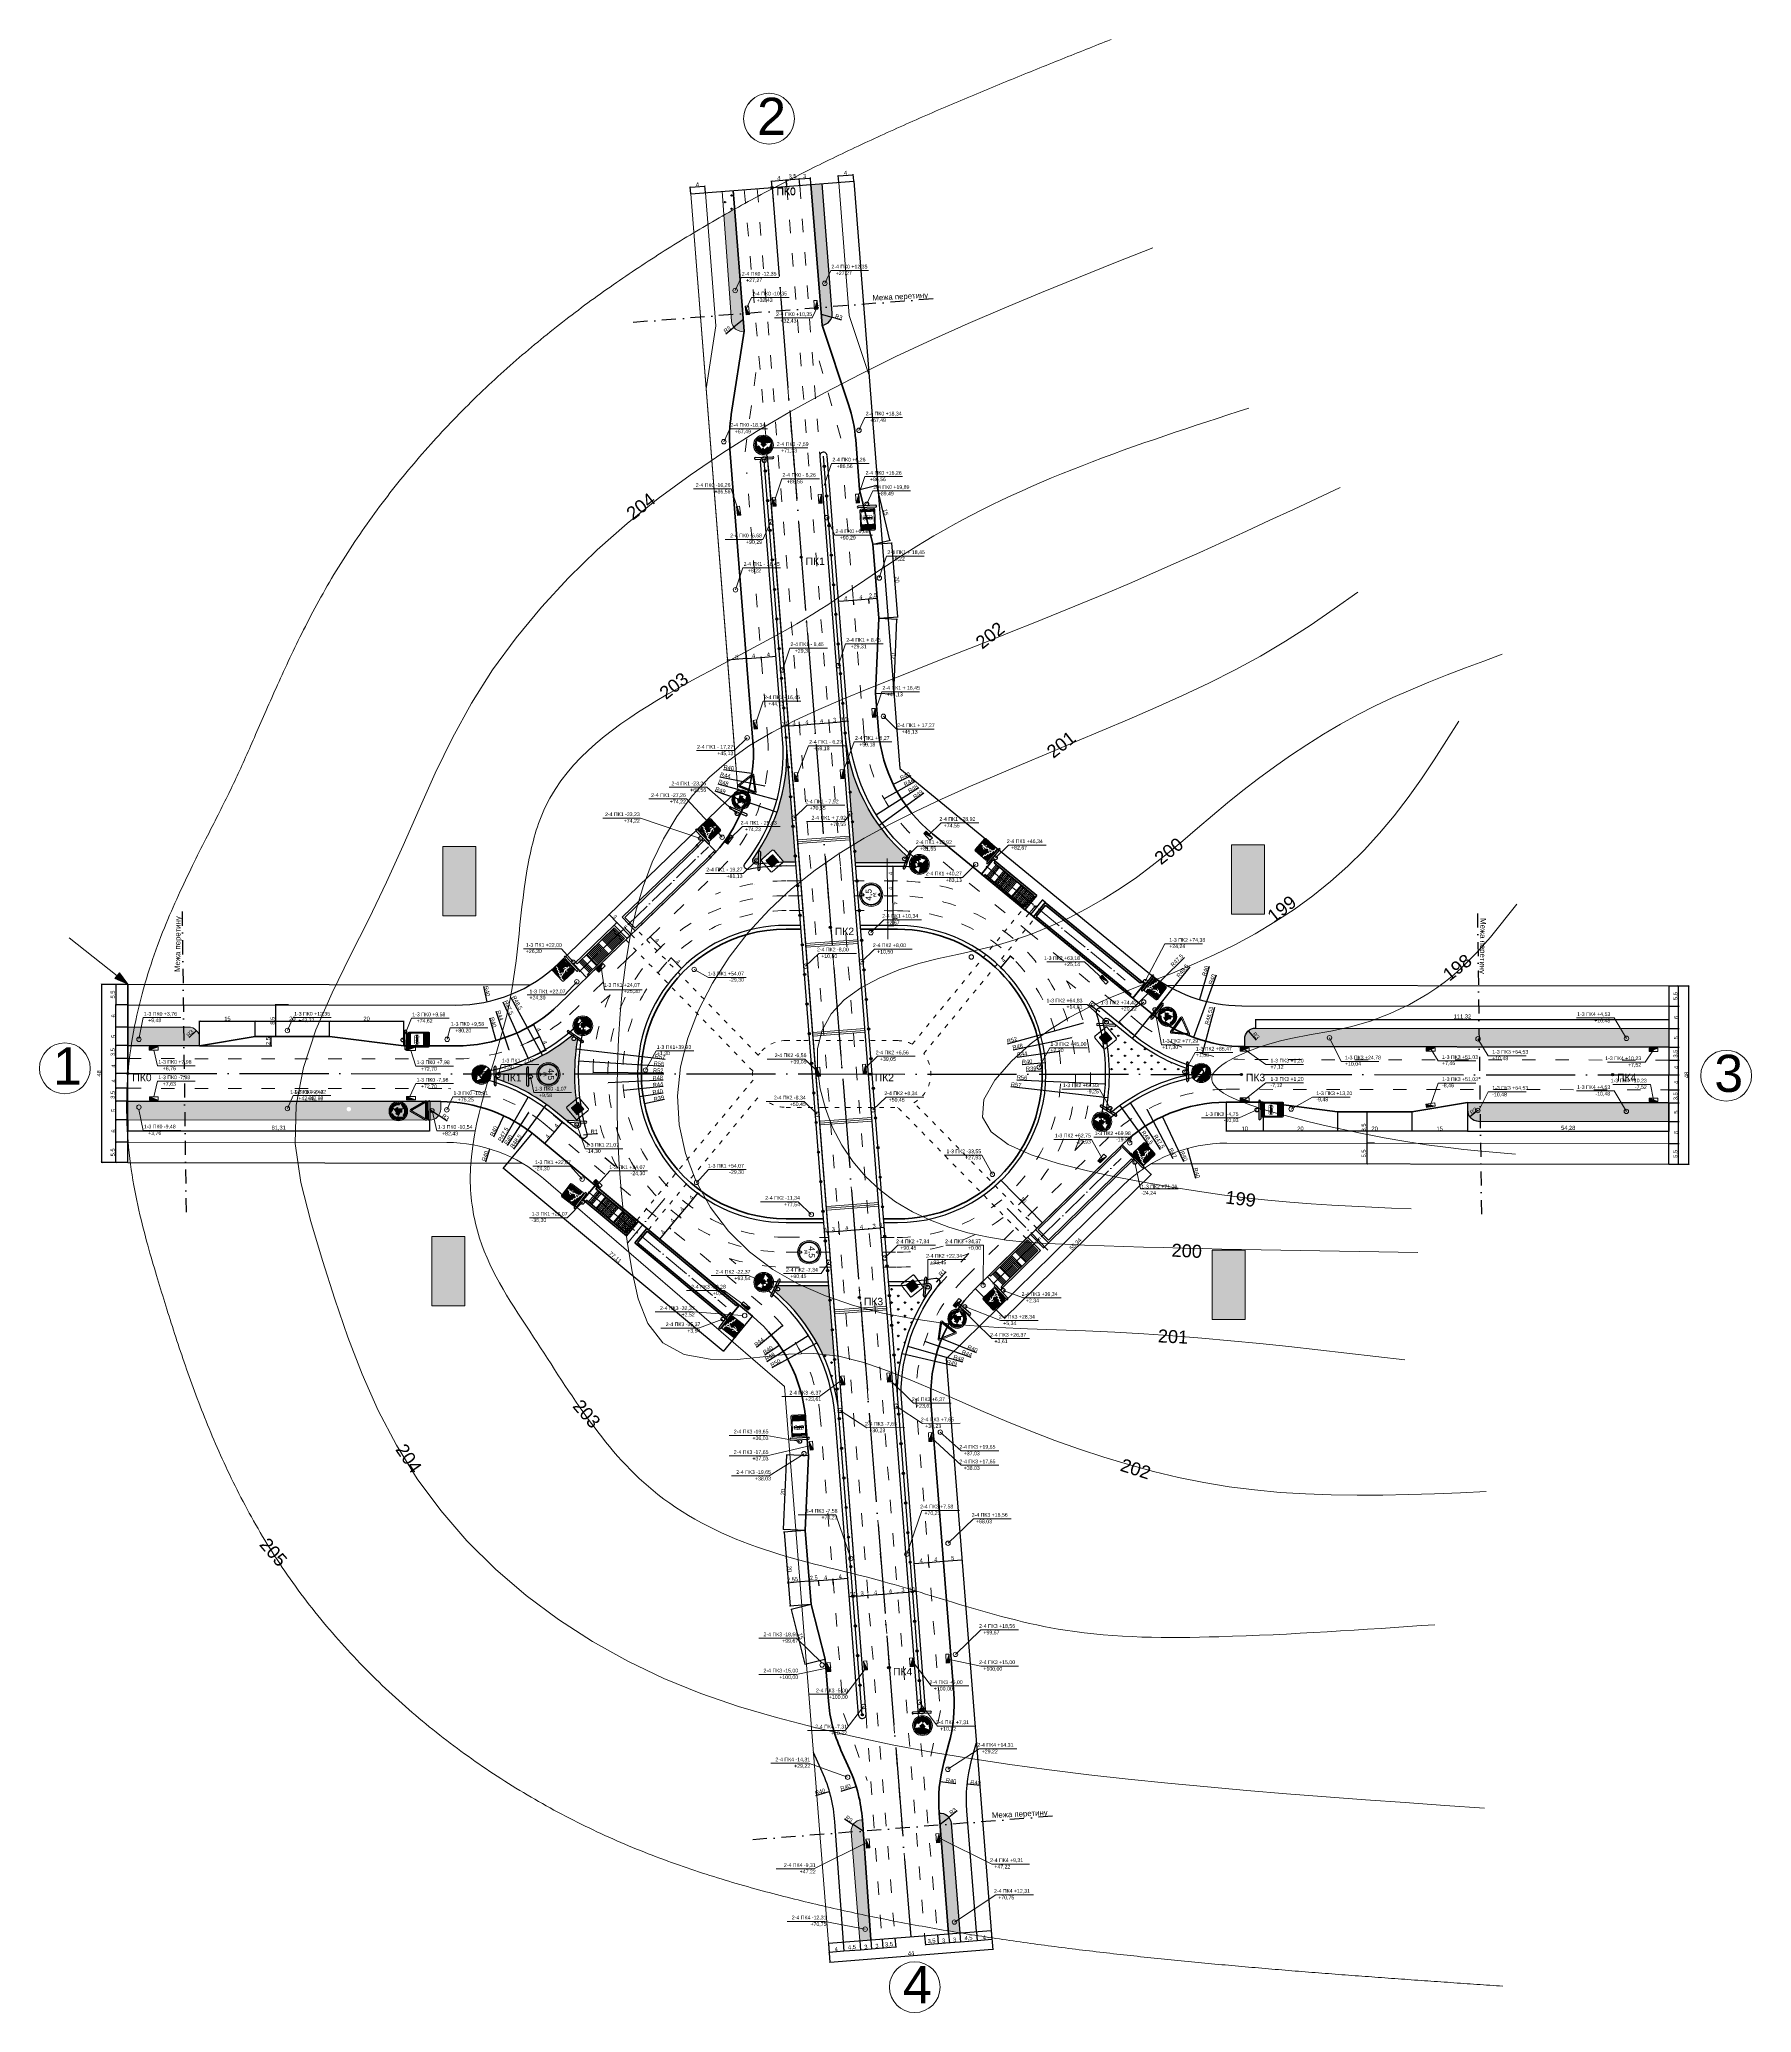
# Model space of a CAD drawing. Header units: millimetres. Extents: x -2123 to 5424, y -1286 to 835.
# Drawn here: x 1556 to 2017, y -223 to 308 of the extents above; entities that cross this region are included whole.
import ezdxf

# ---------------------------------------------------------------- set-up
doc = ezdxf.new("R2010")
doc.units = ezdxf.units.MM
for name, pattern in [('ACAD_ISO03W100', [30, 12, -18]), ('ACAD_ISO04W100', [30, 24, -3, 0, -3]), ('DASHDOT', [25.4, 12.7, -6.35, 0, -6.35])]:
    doc.linetypes.add(name, pattern=pattern)
doc.layers.get('0').update_dxf_attribs({"lineweight": 15})
for name, color, linetype, lineweight in [('0_Ном._пера__5', 5, 'Continuous', 18), ('0_Ном._пера__7', 7, 'Continuous', 18), ('1 Відмітки', 7, 'Continuous', 25), ('2 Позначення', 80, 'Continuous', 20), ('вертикалка', 6, 'Continuous', 15), ('Горизонталі', 7, 'Continuous', 18), ('Дор. Розм.', 7, 'Continuous', 50), ('дорога', 126, 'Continuous', 25), ('поздовжній профіль', 250, 'Continuous', 15), ('Позначки Наталії Симочко_Ном._пера__1', 1, 'Continuous', 18), ('Позначки Наталії Симочко_Ном._пера__7', 7, 'Continuous', 18), ('Текст', 7, 'Continuous', 15), ('Інж. мережі', 205, 'Continuous', 18)]:
    doc.layers.add(name, color=color, linetype=linetype, lineweight=lineweight)
for name, color, linetype in [('Вісь', 170, 'ACAD_ISO04W100'), ('Дорожні знаки', 7, 'Continuous'), ('Осі', 164, 'Continuous'), ('Позначки Наталії Симочко', 7, 'Continuous'), ('поперечніе для 12м', 7, 'Continuous')]:
    doc.layers.add(name, color=color, linetype=linetype)
doc.layers.add('Озелення', color=7, linetype='Continuous', lineweight=15, true_color=0x2bad00)
doc.styles.get("Standard").update_dxf_attribs({"font": 'arial.ttf'})
doc.styles.add('СГЕНЕРИР_СТИЛЬ_1', font='arial.ttf')
doc.dimstyles.new('Переход', dxfattribs={"dimscale": 0.1, "dimtxt": 11, "dimasz": 4, "dimexe": 1.25, "dimexo": 0.625, "dimgap": 0.9, "dimtad": 1, "dimtxsty": 'Standard', "dimblk": 'ARCHTICK', "dimcen": 2.5, "dimadec": 0, "dimazin": 0, "dimtfac": 1, "dimtmove": 0, "dimatfit": 3, "dimldrblk": 'ARCHTICK', "dimfxl": 1, "dimarcsym": 0})

# ---------------------------------------------------------------- blocks, each defined once
blk = doc.blocks.new('6')
at = {"layer": '1 Відмітки', "transparency": 33554559}
h = blk.add_hatch(color=256, dxfattribs=at)
h.dxf.hatch_style = 1
edge = h.paths.add_edge_path()
edge.add_arc((-467.51, 342.13), 0.2, 0, 360)
at = {"layer": '1 Відмітки'}
blk.add_circle((-467.51, 342.13), 0.2, dxfattribs=at)
blk = doc.blocks.new('4-3')
h = blk.add_hatch(color=5)
h.paths.add_polyline_path([(0.23, 0, 1), (6.77, 0, 1)])
h.paths.add_polyline_path([(2.02, 1.63), (2.14, 1.73), (2.25, 1.81), (2.38, 1.89), (2.55, 1.98), (2.69, 2.04), (2.81, 2.08), (2.92, 2.12), (3.06, 2.15), (3.14, 2.16), (3.25, 1.51), (3.13, 1.49), (2.96, 1.44), (2.82, 1.38), (2.69, 1.31), (2.6, 1.25), (2.51, 1.19), (2.4, 1.08), (2.3, 0.98), (2.22, 0.87), (2.18, 0.81), (2.68, 0.81), (1.75, -0.77), (0.79, 0.82), (1.48, 0.8), (1.52, 0.97), (1.59, 1.1), (1.68, 1.24), (1.8, 1.4), (1.92, 1.53)], flags=16)
h.paths.add_polyline_path([(3.49, 2.06), (5.4, 2.06), (5.1, 1.47), (5.2, 1.35), (5.32, 1.19), (5.44, 0.99), (5.55, 0.74), (5.61, 0.53), (5.65, 0.32), (5.67, 0.16), (5.68, -0.06), (5.65, -0.3), (5.6, -0.57), (5.54, -0.76), (5.52, -0.79), (4.91, -0.56), (4.96, -0.4), (5, -0.24), (5.01, -0.08), (5.01, 0.02), (5.01, 0.14), (4.99, 0.28), (4.97, 0.38), (4.91, 0.54), (4.86, 0.66), (4.82, 0.75), (4.78, 0.81), (4.53, 0.3)], flags=16)
h.paths.add_polyline_path([(2.21, -0.86), (2.31, -1), (2.49, -1.19), (2.68, -1.32), (2.95, -1.45), (3.21, -1.52), (3.34, -1.54), (3.56, -1.54), (3.57, -1.52), (3.31, -1.06), (5.23, -1.03), (4.27, -2.79), (3.91, -2.16), (3.74, -2.19), (3.37, -2.2), (3.11, -2.18), (2.75, -2.08), (2.54, -1.99), (2.3, -1.86), (2.1, -1.71), (1.89, -1.54), (1.77, -1.39), (1.65, -1.24)], flags=16)
at = {"color": 5}
blk.add_circle((3.5, 0), 3.5, dxfattribs=at)
blk = doc.blocks.new('столб')
at = {"layer": 'поздовжній профіль', "color": 160}
for points in [[(-500, 0, 0, 0, 0), (-1000, 0, 350, 0, 0), (-1700, 0, 0, 0, 0)], [(500, 0, 0, 0, 0), (1000, 0, 350, 0, 0), (1700, 0, 0, 0, 0)]]:
    blk.add_lwpolyline(points, format="xyseb", dxfattribs=at)
blk.add_circle((0, 0), 500, dxfattribs=at)
blk = doc.blocks.new('2-4')
h = blk.add_hatch(color=1)
edge = h.paths.add_edge_path(flags=16)
edge.add_line((-3.24, 6.63), (-0.09, 1.18))
edge.add_arc((0, 1.23), 0.1, 210, 330)
edge.add_line((0.09, 1.18), (3.24, 6.63))
edge.add_arc((3.15, 6.68), 0.1, 330, 450)
edge.add_line((3.15, 6.78), (-3.15, 6.78))
edge.add_arc((-3.15, 6.68), 0.1, 450, 570)
edge = h.paths.add_edge_path()
edge.add_arc((0, 0.64), 0.25, 210, 330)
edge.add_line((0.22, 0.51), (3.88, 6.85))
edge.add_arc((3.66, 6.98), 0.25, 330, 450)
edge.add_line((3.66, 7.23), (-3.66, 7.23))
edge.add_arc((-3.66, 6.98), 0.25, 450, 570)
edge.add_line((-3.88, 6.85), (-0.22, 0.51))
at = {"color": 1}
for p, q in [((-4.21, 6.84), (-0.4, 0.23)), ((-3.88, 6.85), (-0.22, 0.51)), ((3.81, 7.53), (-3.81, 7.53)), ((-3.24, 6.63), (-0.09, 1.18)), ((0.22, 0.51), (3.88, 6.85)), ((0.4, 0.23), (4.21, 6.84))]:
    blk.add_line(p, q, dxfattribs=at)
for centre, start, end in [((-3.81, 7.07), 90, 210), ((0, 0.46), 210, 330), ((3.81, 7.07), 330, 90)]:
    blk.add_arc(centre, 0.461, start, end, dxfattribs=at)
blk = doc.blocks.new('4-2-1')
blk.add_hatch(color=5).paths.add_polyline_path([(1.41, 2.56), (4.46, -0.48), (4.87, -0.07), (5.33, -1.84), (3.57, -1.37), (3.98, -0.96), (0.93, 2.08, 19.482096)])
at = {"color": 5}
blk.add_circle((3.5, 0), 3.5, dxfattribs=at)
blk = doc.blocks.new('4-2-3')
h = blk.add_hatch(color=5)
h.paths.add_polyline_path([(3.55, 3.27), (3.45, 3.27, 0.409993), (0.23, 0, 1), (6.77, 0, 0.409993)])
h.paths.add_polyline_path([(1.47, 0.66), (1.88, 0.25), (3.02, 1.39), (3.5, 0.91), (3.98, 1.39), (5.12, 0.25), (5.53, 0.66), (6, -1.11), (4.23, -0.64), (4.64, -0.23), (3.5, 0.91), (2.36, -0.23), (2.77, -0.64), (1.01, -1.11)], flags=16)
at = {"color": 5}
blk.add_circle((3.5, 0), 3.5, dxfattribs=at)
blk = doc.blocks.new('sdfahgas')
h = blk.add_hatch(color=7)
edge = h.paths.add_edge_path(flags=16)
edge.add_line((6.6, 6.6), (0.2, 13.1))
edge.add_arc((0, 12.9), 0.223, 45, 135)
edge.add_line((-0.2, 13.1), (-6.6, 6.6))
edge.add_arc((-6.5, 6.5), 0.223, 135, 225)
edge.add_line((-6.6, 6.3), (-0.2, -0.2))
edge.add_arc((0, 0), 0.223, 225, 315)
edge.add_line((0.2, -0.2), (6.6, 6.3))
edge.add_arc((6.5, 6.5), 0.223, -45, 45)
edge = h.paths.add_edge_path()
edge.add_line((-0.3, 13.2), (-6.7, 6.7))
edge.add_arc((-6.5, 6.5), 0.393, 135, 225)
edge.add_line((-6.7, 6.2), (-0.3, -0.3))
edge.add_arc((0, 0), 0.393, 225, 315)
edge.add_line((0.3, -0.3), (6.7, 6.2))
edge.add_arc((6.5, 6.5), 0.393, -45, 45)
edge.add_line((6.7, 6.7), (0.3, 13.2))
edge.add_arc((0, 12.9), 0.393, 45, 135)
h = blk.add_hatch(color=7)
edge = h.paths.add_edge_path(flags=16)
edge.add_line((-0.2, 10.5), (-4.1, 6.6))
edge.add_arc((-3.9, 6.5), 0.217, 135, 225)
edge.add_line((-4.1, 6.3), (-0.2, 2.4))
edge.add_arc((0, 2.5), 0.217, 225, 315)
edge.add_line((0.2, 2.4), (4.1, 6.3))
edge.add_arc((3.9, 6.5), 0.217, -45, 45)
edge.add_line((4.1, 6.6), (0.2, 10.5))
edge.add_arc((0, 10.4), 0.217, 45, 135)
edge = h.paths.add_edge_path()
edge.add_arc((-3.9, 6.5), 0.375, 135, 225)
edge.add_line((-4.2, 6.2), (-0.3, 2.2))
edge.add_arc((0, 2.5), 0.375, 225, 315)
edge.add_line((0.3, 2.2), (4.2, 6.2))
edge.add_arc((3.9, 6.5), 0.375, -45, 45)
edge.add_line((4.2, 6.7), (0.3, 10.7))
edge.add_arc((0, 10.4), 0.375, 45, 135)
edge.add_line((-0.3, 10.7), (-4.2, 6.7))
blk.add_hatch(color=2).paths.add_polyline_path([(-4.1, 6.7), (-0.2, 10.6), (0, 10.6), (0.1, 10.6), (0.2, 10.5), (4.1, 6.6), (4.1, 6.5), (4.1, 6.4), (4, 6.2), (0.1, 2.3), (0, 2.3), (-0.1, 2.3), (-0.2, 2.4), (-4.2, 6.3), (-4.2, 6.4), (-4.2, 6.6)])
at = {"color": 7}
for p, q in [((-0.5, 13.4), (-6.9, 6.9)), ((6.9, 6.9), (0.5, 13.4)), ((-6.9, 6), (-0.5, -0.5)), ((0.5, -0.5), (6.9, 6))]:
    blk.add_line(p, q, dxfattribs=at)
for centre, start, end in [((0, 12.9), 45, 135), ((-6.5, 6.5), 135, 225), ((6.5, 6.5), 315, 45), ((0, 0), 225, 315)]:
    blk.add_arc(centre, 0.675, start, end, dxfattribs=at)
blk = doc.blocks.new('5-12')
h = blk.add_hatch(color=5)
h.paths.add_polyline_path([(0.5, 4.89, 0.414214), (0.25, 4.64), (0.25, -4.64, 0.414214), (0.5, -4.89), (6.5, -4.89, 0.414214), (6.75, -4.64), (6.75, 4.64, 0.414214), (6.5, 4.89)])
h.paths.add_polyline_path([(6.04, 3.61, -0.414214), (6.34, 3.31), (6.34, -1.78, -0.414214), (6.04, -2.08), (0.96, -2.08, -0.414214), (0.66, -1.78), (0.66, 3.31, -0.414214), (0.96, 3.61)], flags=16)
h = blk.add_hatch(color=7)
edge = h.paths.add_edge_path()
edge.add_arc((5.71, 1.18), 0.2, 0, 31.08905)
edge.add_line((5.88, 1.28), (5.51, 1.9))
edge.add_arc((5.34, 1.79), 0.2, 31.08905, 90)
edge.add_line((5.34, 1.99), (1.7, 1.99))
edge.add_arc((1.7, 1.69), 0.3, 90, 146.69483)
edge.add_line((1.45, 1.86), (1.14, 1.39))
edge.add_arc((1.39, 1.23), 0.3, 146.69483, 180)
edge.add_line((1.09, 1.23), (1.09, 0.31))
edge.add_arc((1.29, 0.31), 0.2, 180, 270)
edge.add_line((1.29, 0.11), (1.43, 0.11))
edge.add_arc((1.97, 0.11), 0.536, 0, 180, ccw=False)
edge.add_line((2.5, 0.11), (4.28, 0.11))
edge.add_arc((4.81, 0.11), 0.536, 0, 180, ccw=False)
edge.add_line((5.35, 0.11), (5.71, 0.11))
edge.add_arc((5.71, 0.31), 0.2, 270, 360)
edge.add_line((5.91, 0.31), (5.91, 1.18))
edge = h.paths.add_edge_path(flags=16)
edge.add_arc((5.26, 1.7), 0.1, 0, 90)
edge.add_line((5.26, 1.8), (4.57, 1.8))
edge.add_arc((4.57, 1.7), 0.1, 90, 180)
edge.add_line((4.47, 1.7), (4.47, 1.33))
edge.add_arc((4.57, 1.33), 0.1, 180, 270)
edge.add_line((4.57, 1.23), (5.44, 1.23))
edge.add_arc((5.44, 1.33), 0.1, 270, 360)
edge.add_line((5.54, 1.33), (5.36, 1.7))
edge = h.paths.add_edge_path(flags=16)
edge.add_arc((4.2, 1.33), 0.1, 270, 360)
edge.add_line((4.3, 1.33), (4.3, 1.7))
edge.add_arc((4.2, 1.7), 0.1, 0, 90)
edge.add_line((4.2, 1.8), (3.51, 1.8))
edge.add_arc((3.51, 1.7), 0.1, 90, 180)
edge.add_line((3.41, 1.7), (3.41, 1.33))
edge.add_arc((3.51, 1.33), 0.1, 180, 270)
edge.add_line((3.51, 1.23), (4.2, 1.23))
edge = h.paths.add_edge_path(flags=16)
edge.add_arc((3.09, 1.7), 0.1, 0, 90)
edge.add_line((3.09, 1.8), (2.4, 1.8))
edge.add_arc((2.4, 1.7), 0.1, 90, 180)
edge.add_line((2.3, 1.7), (2.3, 1.33))
edge.add_arc((2.4, 1.33), 0.1, 180, 270)
edge.add_line((2.4, 1.23), (3.09, 1.23))
edge.add_arc((3.09, 1.33), 0.1, 270, 360)
edge.add_line((3.19, 1.33), (3.19, 1.7))
edge = h.paths.add_edge_path(flags=16)
edge.add_arc((1.96, 1.33), 0.1, 270, 360)
edge.add_line((2.06, 1.33), (2.06, 1.7))
edge.add_arc((1.96, 1.7), 0.1, 0, 90)
edge.add_line((1.96, 1.8), (1.66, 1.8))
edge.add_arc((1.66, 1.7), 0.1, 90, 146.69483)
edge.add_line((1.58, 1.76), (1.33, 1.38))
edge.add_arc((1.42, 1.33), 0.1, 146.69483, 270)
edge.add_line((1.42, 1.23), (1.96, 1.23))
h = blk.add_hatch(color=7)
h.paths.add_polyline_path([(2.4, 0.11, 1), (1.54, 0.11, 1)])
h.paths.add_polyline_path([(1.74, 0.11, -1), (2.2, 0.11, -1)], flags=16)
h = blk.add_hatch(color=7)
h.paths.add_polyline_path([(5.24, 0.11, 1), (4.38, 0.11, 1)])
h.paths.add_polyline_path([(4.59, 0.11, -1), (5.04, 0.11, -1)], flags=16)
at = {"color": 5}
for p, q in [((0, 4.64), (0, -4.64)), ((6.5, 5.14), (0.5, 5.14)), ((7, -4.64), (7, 4.64)), ((0.5, -5.14), (6.5, -5.14))]:
    blk.add_line(p, q, dxfattribs=at)
for centre, start, end in [((0.5, 4.64), 90, 180), ((6.5, 4.64), 0, 90), ((0.5, -4.64), 180, 270), ((6.5, -4.64), 270, 0)]:
    blk.add_arc(centre, 0.5, start, end, dxfattribs=at)
blk = doc.blocks.new('5-17-1')
h = blk.add_hatch(color=5)
h.paths.add_polyline_path([(6.74, 3.04, 0.414214), (6.53, 3.25), (0.45, 3.25, 0.414214), (0.24, 3.04), (0.24, -0.93), (1.55, -0.93), (1.55, -1.37), (2.79, -1.37), (2.79, -1.84), (4.02, -1.84), (4.02, -2.33), (5.35, -2.33), (5.35, -2.78), (6.74, -2.78)])
h.paths.add_polyline_path([(4.43, 2.36), (4.4, 2.23), (4.34, 2.16), (4.26, 2.14), (4.12, 2.2), (3.93, 2.28), (3.87, 2.34), (3.8, 2.49), (3.8, 2.59), (3.8, 2.66), (3.85, 2.75), (3.89, 2.81), (3.99, 2.85), (4.1, 2.86), (4.23, 2.82), (4.38, 2.66), (4.43, 2.54)], flags=16)
h.paths.add_polyline_path([(4.34, 1.91), (4.35, 1.86), (4.27, 0.46, 0.163851), (4.32, 0.27), (4.71, -0.32, -0.317132), (4.71, -0.72), (4.03, -1.64, -0.900401), (3.64, -1.44), (4.26, -0.58, 0.312757), (4.26, -0.46), (3.66, 0.43, -0.184538), (3.61, 0.64), (3.75, 1.64), (3.41, 1.37), (3.37, 1.33), (3.36, 1.29), (3.16, 0.53), (3.13, 0.49), (3.07, 0.45), (3.03, 0.44), (2.96, 0.45), (2.91, 0.48), (2.88, 0.52), (2.87, 0.56), (2.87, 0.63), (3.11, 1.57), (3.82, 2.17), (3.86, 2.19), (3.9, 2.19), (3.95, 2.18), (4.31, 1.95)], flags=16)
h.paths.add_polyline_path([(5.07, 0.86), (5.09, 0.78), (5.07, 0.7), (5.01, 0.63), (4.93, 0.61), (4.85, 0.63), (4.44, 0.99), (4.45, 1.39)], flags=16)
h.paths.add_polyline_path([(4.73, -0.92), (4.98, -2, -0.855356), (4.55, -2.07), (4.38, -1.42)], flags=16)
h.paths.add_polyline_path([(5.13, -2.79), (3.8, -2.79), (3.8, -2.32), (2.56, -2.32), (2.56, -1.85), (1.31, -1.85), (1.31, -1.39), (0.24, -1.39), (0.24, -3.04, 0.414214), (0.45, -3.25), (5.12, -3.25)])
at = {"color": 5}
for p, q in [((0, 3.04), (0, -3.04)), ((6.53, 3.49), (0.45, 3.49)), ((6.98, -3.04), (6.98, 3.04)), ((0.45, -3.49), (6.53, -3.49))]:
    blk.add_line(p, q, dxfattribs=at)
for centre, start, end in [((0.45, 3.04), 90, 180), ((6.53, 3.04), 0, 90), ((0.45, -3.04), 180, 270), ((6.53, -3.04), 270, 0)]:
    blk.add_arc(centre, 0.45, start, end, dxfattribs=at)
blk = doc.blocks.new('3-13')
h = blk.add_hatch(color=1)
edge = h.paths.add_edge_path(flags=16)
edge.add_arc((3.5, 0), 2.8, 0, 360)
edge = h.paths.add_edge_path()
edge.add_arc((3.5, 0), 3.27, 0, 360)
blk.add_hatch(color=7).paths.add_polyline_path([(3.13, -0.77), (3.49, -1.37), (3.83, -0.77), (3.95, -1.54), (4.11, -1.54), (3.92, -0.57), (3.77, -0.57), (3.48, -1.07), (3.18, -0.57), (3.02, -0.57), (2.86, -1.54), (3.02, -1.54)])
at = {"color": 1}
blk.add_circle((3.5, 0), 3.5, dxfattribs=at)
at = {"color": 7}
for points in [[(2.89, 2.6), (4.17, 2.6), (3.5, 1.92)], [(2.89, -2.6), (4.17, -2.6), (3.5, -1.92)]]:
    blk.add_solid(points, dxfattribs=at)
at = {"insert": (1.72, 1.68), "char_height": 1.8, "attachment_point": 1}
blk.add_mtext_dynamic_manual_height_columns('4,5', width=3.8991, gutter_width=12.5, heights=[0], dxfattribs=at)
blk = doc.blocks.new('_ArchTick')
at = {"color": 0, "linetype": 'ByBlock', "const_width": 0.15}
blk.add_lwpolyline([(-0.5, -0.5), (0.5, 0.5)], dxfattribs=at)
blk = doc.blocks.new('*D719')
at = {"layer": 'Defpoints', "color": 0, "lineweight": 20, "transparency": 16777216}
for p in [(1579.55, 53.59), (1576.3, 48.09), (1579.54, 48.09)]:
    blk.add_point(p, dxfattribs=at)
at = {"layer": 'вертикалка', "color": 0, "lineweight": -2, "transparency": 16777216}
for p, q in [((1579.49, 53.59), (1576.18, 53.59)), ((1576.3, 53.59), (1576.3, 48.09)), ((1579.48, 48.09), (1576.18, 48.09))]:
    blk.add_line(p, q, dxfattribs=at)
at = {"layer": 'вертикалка', "color": 0, "lineweight": -2, "transparency": 16777216, "xscale": 0.4, "yscale": 0.4, "zscale": 0.4}
for p, rotation in [((1576.3, 53.59), 90), ((1576.3, 48.09), 270)]:
    blk.add_blockref('_ArchTick', p, dxfattribs=dict(at, rotation=rotation))
at = {"layer": 'вертикалка', "color": 0, "lineweight": 20, "transparency": 16777216, "insert": (1575.56, 50.84), "char_height": 1.1, "attachment_point": 5, "rotation": 90}
blk.add_mtext('5,5', dxfattribs=at)
blk = doc.blocks.new('*D720')
at = {"layer": 'Defpoints', "color": 0, "lineweight": 20, "transparency": 16777216}
for p in [(1576.3, 48.09), (1579.54, 48.09), (1579.53, 42.09)]:
    blk.add_point(p, dxfattribs=at)
at = {"layer": 'вертикалка', "color": 0, "lineweight": -2, "transparency": 16777216}
for p, q in [((1579.48, 48.09), (1576.18, 48.09)), ((1576.3, 42.09), (1576.3, 48.09)), ((1579.47, 42.09), (1576.18, 42.09))]:
    blk.add_line(p, q, dxfattribs=at)
at = {"layer": 'вертикалка', "color": 0, "lineweight": -2, "transparency": 16777216, "xscale": 0.4, "yscale": 0.4, "zscale": 0.4}
for p, rotation in [((1576.3, 48.09), 90), ((1576.3, 42.09), 270)]:
    blk.add_blockref('_ArchTick', p, dxfattribs=dict(at, rotation=rotation))
at = {"layer": 'вертикалка', "color": 0, "lineweight": 20, "transparency": 16777216, "insert": (1575.65, 45.09), "char_height": 1.1, "attachment_point": 5, "rotation": 90}
blk.add_mtext('6', dxfattribs=at)
blk = doc.blocks.new('*D721')
at = {"layer": 'Defpoints', "color": 0, "lineweight": 20, "transparency": 16777216}
for p in [(1576.3, 42.09), (1579.53, 42.09), (1579.53, 37.09)]:
    blk.add_point(p, dxfattribs=at)
at = {"layer": 'вертикалка', "color": 0, "lineweight": -2, "transparency": 16777216}
for p, q in [((1579.47, 42.09), (1576.18, 42.09)), ((1576.3, 37.09), (1576.3, 42.09)), ((1579.47, 37.09), (1576.18, 37.09))]:
    blk.add_line(p, q, dxfattribs=at)
at = {"layer": 'вертикалка', "color": 0, "lineweight": -2, "transparency": 16777216, "xscale": 0.4, "yscale": 0.4, "zscale": 0.4}
for p, rotation in [((1576.3, 42.09), 90), ((1576.3, 37.09), 270)]:
    blk.add_blockref('_ArchTick', p, dxfattribs=dict(at, rotation=rotation))
at = {"layer": 'вертикалка', "color": 0, "lineweight": 20, "transparency": 16777216, "insert": (1575.65, 39.59), "char_height": 1.1, "attachment_point": 5, "rotation": 90}
blk.add_mtext('5', dxfattribs=at)
blk = doc.blocks.new('*D722')
at = {"layer": 'Defpoints', "color": 0, "lineweight": 20, "transparency": 16777216}
for p in [(1576.3, 37.09), (1579.53, 37.09), (1579.53, 33.59)]:
    blk.add_point(p, dxfattribs=at)
at = {"layer": 'вертикалка', "color": 0, "lineweight": -2, "transparency": 16777216}
for p, q in [((1579.47, 37.09), (1576.18, 37.09)), ((1579.46, 33.59), (1576.18, 33.59)), ((1576.3, 33.59), (1576.3, 37.09))]:
    blk.add_line(p, q, dxfattribs=at)
at = {"layer": 'вертикалка', "color": 0, "lineweight": -2, "transparency": 16777216, "xscale": 0.4, "yscale": 0.4, "zscale": 0.4}
for p, rotation in [((1576.3, 37.09), 90), ((1576.3, 33.59), 270)]:
    blk.add_blockref('_ArchTick', p, dxfattribs=dict(at, rotation=rotation))
at = {"layer": 'вертикалка', "color": 0, "lineweight": 20, "transparency": 16777216, "insert": (1575.55, 35.34), "char_height": 1.1, "attachment_point": 5, "rotation": 90}
blk.add_mtext('3,5', dxfattribs=at)
blk = doc.blocks.new('*D723')
at = {"layer": 'Defpoints', "color": 0, "lineweight": 20, "transparency": 16777216}
for p in [(1576.3, 33.59), (1579.53, 33.59), (1579.52, 29.59)]:
    blk.add_point(p, dxfattribs=at)
at = {"layer": 'вертикалка', "color": 0, "lineweight": -2, "transparency": 16777216}
for p, q in [((1579.46, 33.59), (1576.18, 33.59)), ((1576.3, 29.59), (1576.3, 33.59)), ((1579.46, 29.59), (1576.18, 29.59))]:
    blk.add_line(p, q, dxfattribs=at)
at = {"layer": 'вертикалка', "color": 0, "lineweight": -2, "transparency": 16777216, "xscale": 0.4, "yscale": 0.4, "zscale": 0.4}
for p, rotation in [((1576.3, 33.59), 90), ((1576.3, 29.59), 270)]:
    blk.add_blockref('_ArchTick', p, dxfattribs=dict(at, rotation=rotation))
at = {"layer": 'вертикалка', "color": 0, "lineweight": 20, "transparency": 16777216, "insert": (1575.66, 31.59), "char_height": 1.1, "attachment_point": 5, "rotation": 90}
blk.add_mtext('4', dxfattribs=at)
blk = doc.blocks.new('*D724')
at = {"layer": 'Defpoints', "color": 0, "lineweight": 20, "transparency": 16777216}
for p in [(1576.3, 29.59), (1579.52, 29.59), (1579.52, 25.59)]:
    blk.add_point(p, dxfattribs=at)
at = {"layer": 'вертикалка', "color": 0, "lineweight": -2, "transparency": 16777216}
for p, q in [((1579.45, 29.59), (1576.18, 29.59)), ((1576.3, 25.59), (1576.3, 29.59)), ((1579.45, 25.59), (1576.18, 25.59))]:
    blk.add_line(p, q, dxfattribs=at)
at = {"layer": 'вертикалка', "color": 0, "lineweight": -2, "transparency": 16777216, "xscale": 0.4, "yscale": 0.4, "zscale": 0.4}
for p, rotation in [((1576.3, 29.59), 90), ((1576.3, 25.59), 270)]:
    blk.add_blockref('_ArchTick', p, dxfattribs=dict(at, rotation=rotation))
at = {"layer": 'вертикалка', "color": 0, "lineweight": 20, "transparency": 16777216, "insert": (1575.66, 27.59), "char_height": 1.1, "attachment_point": 5, "rotation": 90}
blk.add_mtext('4', dxfattribs=at)
blk = doc.blocks.new('*D725')
at = {"layer": 'Defpoints', "color": 0, "lineweight": 20, "transparency": 16777216}
for p in [(1576.3, 25.59), (1579.51, 22.09), (1579.52, 25.59)]:
    blk.add_point(p, dxfattribs=at)
at = {"layer": 'вертикалка', "color": 0, "lineweight": -2, "transparency": 16777216}
for p, q in [((1579.45, 25.59), (1576.18, 25.59)), ((1579.45, 22.09), (1576.18, 22.09)), ((1576.3, 22.09), (1576.3, 25.59))]:
    blk.add_line(p, q, dxfattribs=at)
at = {"layer": 'вертикалка', "color": 0, "lineweight": -2, "transparency": 16777216, "xscale": 0.4, "yscale": 0.4, "zscale": 0.4}
for p, rotation in [((1576.3, 25.59), 90), ((1576.3, 22.09), 270)]:
    blk.add_blockref('_ArchTick', p, dxfattribs=dict(at, rotation=rotation))
at = {"layer": 'вертикалка', "color": 0, "lineweight": 20, "transparency": 16777216, "insert": (1575.55, 23.84), "char_height": 1.1, "attachment_point": 5, "rotation": 90}
blk.add_mtext('3,5', dxfattribs=at)
blk = doc.blocks.new('*D726')
at = {"layer": 'Defpoints', "color": 0, "lineweight": 20, "transparency": 16777216}
for p in [(1576.3, 22.09), (1579.51, 22.09), (1579.51, 17.09)]:
    blk.add_point(p, dxfattribs=at)
at = {"layer": 'вертикалка', "color": 0, "lineweight": -2, "transparency": 16777216}
for p, q in [((1579.45, 22.09), (1576.18, 22.09)), ((1576.3, 17.09), (1576.3, 22.09)), ((1579.44, 17.09), (1576.18, 17.09))]:
    blk.add_line(p, q, dxfattribs=at)
at = {"layer": 'вертикалка', "color": 0, "lineweight": -2, "transparency": 16777216, "xscale": 0.4, "yscale": 0.4, "zscale": 0.4}
for p, rotation in [((1576.3, 22.09), 90), ((1576.3, 17.09), 270)]:
    blk.add_blockref('_ArchTick', p, dxfattribs=dict(at, rotation=rotation))
at = {"layer": 'вертикалка', "color": 0, "lineweight": 20, "transparency": 16777216, "insert": (1575.65, 19.59), "char_height": 1.1, "attachment_point": 5, "rotation": 90}
blk.add_mtext('5', dxfattribs=at)
blk = doc.blocks.new('*D727')
at = {"layer": 'Defpoints', "color": 0, "lineweight": 20, "transparency": 16777216}
for p in [(1576.3, 17.09), (1579.5, 17.09), (1579.5, 11.09)]:
    blk.add_point(p, dxfattribs=at)
at = {"layer": 'вертикалка', "color": 0, "lineweight": -2, "transparency": 16777216}
for p, q in [((1579.44, 17.09), (1576.18, 17.09)), ((1576.3, 11.09), (1576.3, 17.09)), ((1579.44, 11.09), (1576.18, 11.09))]:
    blk.add_line(p, q, dxfattribs=at)
at = {"layer": 'вертикалка', "color": 0, "lineweight": -2, "transparency": 16777216, "xscale": 0.4, "yscale": 0.4, "zscale": 0.4}
for p, rotation in [((1576.3, 17.09), 90), ((1576.3, 11.09), 270)]:
    blk.add_blockref('_ArchTick', p, dxfattribs=dict(at, rotation=rotation))
at = {"layer": 'вертикалка', "color": 0, "lineweight": 20, "transparency": 16777216, "insert": (1575.65, 14.09), "char_height": 1.1, "attachment_point": 5, "rotation": 90}
blk.add_mtext('6', dxfattribs=at)
blk = doc.blocks.new('*D728')
at = {"layer": 'Defpoints', "color": 0, "lineweight": 20, "transparency": 16777216}
for p in [(1576.3, 11.09), (1579.49, 11.09), (1579.49, 5.59)]:
    blk.add_point(p, dxfattribs=at)
at = {"layer": 'вертикалка', "color": 0, "lineweight": -2, "transparency": 16777216}
for p, q in [((1579.43, 11.09), (1576.18, 11.09)), ((1576.3, 5.59), (1576.3, 11.09)), ((1579.43, 5.59), (1576.18, 5.59))]:
    blk.add_line(p, q, dxfattribs=at)
at = {"layer": 'вертикалка', "color": 0, "lineweight": -2, "transparency": 16777216, "xscale": 0.4, "yscale": 0.4, "zscale": 0.4}
for p, rotation in [((1576.3, 11.09), 90), ((1576.3, 5.59), 270)]:
    blk.add_blockref('_ArchTick', p, dxfattribs=dict(at, rotation=rotation))
at = {"layer": 'вертикалка', "color": 0, "lineweight": 20, "transparency": 16777216, "insert": (1575.56, 8.34), "char_height": 1.1, "attachment_point": 5, "rotation": 90}
blk.add_mtext('5,5', dxfattribs=at)
blk = doc.blocks.new('*D729')
at = {"layer": 'Defpoints', "color": 0, "lineweight": 20, "transparency": 16777216}
for p in [(1579.55, 53.59), (1572.41, 5.59), (1579.49, 5.59)]:
    blk.add_point(p, dxfattribs=at)
at = {"layer": 'вертикалка', "color": 0, "lineweight": -2, "transparency": 16777216}
for p, q in [((1579.49, 53.59), (1572.29, 53.59)), ((1572.41, 53.59), (1572.41, 5.59)), ((1579.43, 5.59), (1572.29, 5.59))]:
    blk.add_line(p, q, dxfattribs=at)
at = {"layer": 'вертикалка', "color": 0, "lineweight": -2, "transparency": 16777216, "xscale": 0.4, "yscale": 0.4, "zscale": 0.4}
for p, rotation in [((1572.41, 53.59), 90), ((1572.41, 5.59), 270)]:
    blk.add_blockref('_ArchTick', p, dxfattribs=dict(at, rotation=rotation))
at = {"layer": 'вертикалка', "color": 0, "lineweight": 20, "transparency": 16777216, "insert": (1571.76, 29.59), "char_height": 1.1, "attachment_point": 5, "rotation": 90}
blk.add_mtext('48', dxfattribs=at)
blk = doc.blocks.new('*D730')
at = {"layer": 'Defpoints', "color": 0, "lineweight": 20, "transparency": 16777216}
for p in [(1994.68, 10.69), (1997.27, 10.69), (1994.67, 5.19)]:
    blk.add_point(p, dxfattribs=at)
at = {"layer": 'вертикалка', "color": 0, "lineweight": -2, "transparency": 16777216}
for p, q in [((1994.74, 10.69), (1997.4, 10.69)), ((1997.27, 5.19), (1997.27, 10.69)), ((1994.73, 5.19), (1997.4, 5.19))]:
    blk.add_line(p, q, dxfattribs=at)
at = {"layer": 'вертикалка', "color": 0, "lineweight": -2, "transparency": 16777216, "xscale": 0.4, "yscale": 0.4, "zscale": 0.4}
for p, rotation in [((1997.27, 10.69), 90), ((1997.27, 5.19), 270)]:
    blk.add_blockref('_ArchTick', p, dxfattribs=dict(at, rotation=rotation))
at = {"layer": 'вертикалка', "color": 0, "lineweight": 20, "transparency": 16777216, "insert": (1996.52, 7.94), "char_height": 1.1, "attachment_point": 5, "rotation": 90}
blk.add_mtext('5,5', dxfattribs=at)
blk = doc.blocks.new('*D731')
at = {"layer": 'Defpoints', "color": 0, "lineweight": 20, "transparency": 16777216}
for p in [(1994.68, 16.69), (1997.27, 16.69), (1994.68, 10.69)]:
    blk.add_point(p, dxfattribs=at)
at = {"layer": 'вертикалка', "color": 0, "lineweight": -2, "transparency": 16777216}
for p, q in [((1994.75, 16.69), (1997.4, 16.69)), ((1997.27, 10.69), (1997.27, 16.69)), ((1994.74, 10.69), (1997.4, 10.69))]:
    blk.add_line(p, q, dxfattribs=at)
at = {"layer": 'вертикалка', "color": 0, "lineweight": -2, "transparency": 16777216, "xscale": 0.4, "yscale": 0.4, "zscale": 0.4}
for p, rotation in [((1997.27, 16.69), 90), ((1997.27, 10.69), 270)]:
    blk.add_blockref('_ArchTick', p, dxfattribs=dict(at, rotation=rotation))
at = {"layer": 'вертикалка', "color": 0, "lineweight": 20, "transparency": 16777216, "insert": (1996.62, 13.69), "char_height": 1.1, "attachment_point": 5, "rotation": 90}
blk.add_mtext('6', dxfattribs=at)
blk = doc.blocks.new('*D732')
at = {"layer": 'Defpoints', "color": 0, "lineweight": 20, "transparency": 16777216}
for p in [(1994.69, 25.19), (1994.69, 21.69), (1997.27, 25.19)]:
    blk.add_point(p, dxfattribs=at)
at = {"layer": 'вертикалка', "color": 0, "lineweight": -2, "transparency": 16777216}
for p, q in [((1994.75, 21.69), (1997.4, 21.69)), ((1994.76, 25.19), (1997.4, 25.19)), ((1997.27, 21.69), (1997.27, 25.19))]:
    blk.add_line(p, q, dxfattribs=at)
at = {"layer": 'вертикалка', "color": 0, "lineweight": -2, "transparency": 16777216, "xscale": 0.4, "yscale": 0.4, "zscale": 0.4}
for p, rotation in [((1997.27, 25.19), 90), ((1997.27, 21.69), 270)]:
    blk.add_blockref('_ArchTick', p, dxfattribs=dict(at, rotation=rotation))
at = {"layer": 'вертикалка', "color": 0, "lineweight": 20, "transparency": 16777216, "insert": (1996.52, 23.44), "char_height": 1.1, "attachment_point": 5, "rotation": 90}
blk.add_mtext('3,5', dxfattribs=at)
blk = doc.blocks.new('*D733')
at = {"layer": 'Defpoints', "color": 0, "lineweight": 20, "transparency": 16777216}
for p in [(1994.7, 29.19), (1997.27, 29.19), (1994.69, 25.19)]:
    blk.add_point(p, dxfattribs=at)
at = {"layer": 'вертикалка', "color": 0, "lineweight": -2, "transparency": 16777216}
for p, q in [((1994.76, 29.19), (1997.4, 29.19)), ((1997.27, 25.19), (1997.27, 29.19)), ((1994.76, 25.19), (1997.4, 25.19))]:
    blk.add_line(p, q, dxfattribs=at)
at = {"layer": 'вертикалка', "color": 0, "lineweight": -2, "transparency": 16777216, "xscale": 0.4, "yscale": 0.4, "zscale": 0.4}
for p, rotation in [((1997.27, 29.19), 90), ((1997.27, 25.19), 270)]:
    blk.add_blockref('_ArchTick', p, dxfattribs=dict(at, rotation=rotation))
at = {"layer": 'вертикалка', "color": 0, "lineweight": 20, "transparency": 16777216, "insert": (1996.63, 27.19), "char_height": 1.1, "attachment_point": 5, "rotation": 90}
blk.add_mtext('4', dxfattribs=at)
blk = doc.blocks.new('*D734')
at = {"layer": 'Defpoints', "color": 0, "lineweight": 20, "transparency": 16777216}
for p in [(1994.7, 33.19), (1997.27, 33.19), (1994.7, 29.19)]:
    blk.add_point(p, dxfattribs=at)
at = {"layer": 'вертикалка', "color": 0, "lineweight": -2, "transparency": 16777216}
for p, q in [((1994.76, 33.19), (1997.4, 33.19)), ((1997.27, 29.19), (1997.27, 33.19)), ((1994.76, 29.19), (1997.4, 29.19))]:
    blk.add_line(p, q, dxfattribs=at)
at = {"layer": 'вертикалка', "color": 0, "lineweight": -2, "transparency": 16777216, "xscale": 0.4, "yscale": 0.4, "zscale": 0.4}
for p, rotation in [((1997.27, 33.19), 90), ((1997.27, 29.19), 270)]:
    blk.add_blockref('_ArchTick', p, dxfattribs=dict(at, rotation=rotation))
at = {"layer": 'вертикалка', "color": 0, "lineweight": 20, "transparency": 16777216, "insert": (1996.63, 31.19), "char_height": 1.1, "attachment_point": 5, "rotation": 90}
blk.add_mtext('4', dxfattribs=at)
blk = doc.blocks.new('*D735')
at = {"layer": 'Defpoints', "color": 0, "lineweight": 20, "transparency": 16777216}
for p in [(1994.7, 33.19), (1994.71, 36.69), (1997.27, 36.69)]:
    blk.add_point(p, dxfattribs=at)
at = {"layer": 'вертикалка', "color": 0, "lineweight": -2, "transparency": 16777216}
for p, q in [((1994.76, 33.19), (1997.4, 33.19)), ((1994.77, 36.69), (1997.4, 36.69)), ((1997.27, 33.19), (1997.27, 36.69))]:
    blk.add_line(p, q, dxfattribs=at)
at = {"layer": 'вертикалка', "color": 0, "lineweight": -2, "transparency": 16777216, "xscale": 0.4, "yscale": 0.4, "zscale": 0.4}
for p, rotation in [((1997.27, 36.69), 90), ((1997.27, 33.19), 270)]:
    blk.add_blockref('_ArchTick', p, dxfattribs=dict(at, rotation=rotation))
at = {"layer": 'вертикалка', "color": 0, "lineweight": 20, "transparency": 16777216, "insert": (1996.52, 34.94), "char_height": 1.1, "attachment_point": 5, "rotation": 90}
blk.add_mtext('3,5', dxfattribs=at)
blk = doc.blocks.new('*D736')
at = {"layer": 'Defpoints', "color": 0, "lineweight": 20, "transparency": 16777216}
for p in [(1994.71, 41.69), (1997.27, 41.69), (1994.71, 36.69)]:
    blk.add_point(p, dxfattribs=at)
at = {"layer": 'вертикалка', "color": 0, "lineweight": -2, "transparency": 16777216}
for p, q in [((1994.77, 41.69), (1997.4, 41.69)), ((1997.27, 36.69), (1997.27, 41.69)), ((1994.77, 36.69), (1997.4, 36.69))]:
    blk.add_line(p, q, dxfattribs=at)
at = {"layer": 'вертикалка', "color": 0, "lineweight": -2, "transparency": 16777216, "xscale": 0.4, "yscale": 0.4, "zscale": 0.4}
for p, rotation in [((1997.27, 41.69), 90), ((1997.27, 36.69), 270)]:
    blk.add_blockref('_ArchTick', p, dxfattribs=dict(at, rotation=rotation))
at = {"layer": 'вертикалка', "color": 0, "lineweight": 20, "transparency": 16777216, "insert": (1996.62, 39.19), "char_height": 1.1, "attachment_point": 5, "rotation": 90}
blk.add_mtext('5', dxfattribs=at)
blk = doc.blocks.new('*D737')
at = {"layer": 'Defpoints', "color": 0, "lineweight": 20, "transparency": 16777216}
for p in [(1994.72, 47.69), (1997.27, 47.69), (1994.71, 41.69)]:
    blk.add_point(p, dxfattribs=at)
at = {"layer": 'вертикалка', "color": 0, "lineweight": -2, "transparency": 16777216}
for p, q in [((1994.78, 47.69), (1997.4, 47.69)), ((1997.27, 41.69), (1997.27, 47.69)), ((1994.77, 41.69), (1997.4, 41.69))]:
    blk.add_line(p, q, dxfattribs=at)
at = {"layer": 'вертикалка', "color": 0, "lineweight": -2, "transparency": 16777216, "xscale": 0.4, "yscale": 0.4, "zscale": 0.4}
for p, rotation in [((1997.27, 47.69), 90), ((1997.27, 41.69), 270)]:
    blk.add_blockref('_ArchTick', p, dxfattribs=dict(at, rotation=rotation))
at = {"layer": 'вертикалка', "color": 0, "lineweight": 20, "transparency": 16777216, "insert": (1996.62, 44.69), "char_height": 1.1, "attachment_point": 5, "rotation": 90}
blk.add_mtext('6', dxfattribs=at)
blk = doc.blocks.new('*D738')
at = {"layer": 'Defpoints', "color": 0, "lineweight": 20, "transparency": 16777216}
for p in [(1994.73, 53.19), (1997.27, 53.19), (1994.72, 47.69)]:
    blk.add_point(p, dxfattribs=at)
at = {"layer": 'вертикалка', "color": 0, "lineweight": -2, "transparency": 16777216}
for p, q in [((1994.79, 53.19), (1997.4, 53.19)), ((1997.27, 47.69), (1997.27, 53.19)), ((1994.78, 47.69), (1997.4, 47.69))]:
    blk.add_line(p, q, dxfattribs=at)
at = {"layer": 'вертикалка', "color": 0, "lineweight": -2, "transparency": 16777216, "xscale": 0.4, "yscale": 0.4, "zscale": 0.4}
for p, rotation in [((1997.27, 53.19), 90), ((1997.27, 47.69), 270)]:
    blk.add_blockref('_ArchTick', p, dxfattribs=dict(at, rotation=rotation))
at = {"layer": 'вертикалка', "color": 0, "lineweight": 20, "transparency": 16777216, "insert": (1996.52, 50.44), "char_height": 1.1, "attachment_point": 5, "rotation": 90}
blk.add_mtext('5,5', dxfattribs=at)
blk = doc.blocks.new('*D739')
at = {"layer": 'Defpoints', "color": 0, "lineweight": 20, "transparency": 16777216}
for p in [(1994.67, 53.19), (2000.05, 53.19), (1994.67, 5.19)]:
    blk.add_point(p, dxfattribs=at)
at = {"layer": 'вертикалка', "color": 0, "lineweight": -2, "transparency": 16777216}
for p, q in [((1994.73, 53.19), (2000.18, 53.19)), ((2000.05, 5.19), (2000.05, 53.19)), ((1994.73, 5.19), (2000.18, 5.19))]:
    blk.add_line(p, q, dxfattribs=at)
at = {"layer": 'вертикалка', "color": 0, "lineweight": -2, "transparency": 16777216, "xscale": 0.4, "yscale": 0.4, "zscale": 0.4}
for p, rotation in [((2000.05, 53.19), 90), ((2000.05, 5.19), 270)]:
    blk.add_blockref('_ArchTick', p, dxfattribs=dict(at, rotation=rotation))
at = {"layer": 'вертикалка', "color": 0, "lineweight": 20, "transparency": 16777216, "insert": (1999.4, 29.19), "char_height": 1.1, "attachment_point": 5, "rotation": 90}
blk.add_mtext('48', dxfattribs=at)
blk = doc.blocks.new('*D740')
at = {"layer": 'Defpoints', "color": 0, "lineweight": 20, "transparency": 16777216}
for p in [(1940.41, 21.75), (1994.69, 21.69), (1994.69, 14.09)]:
    blk.add_point(p, dxfattribs=at)
at = {"layer": 'вертикалка', "color": 0, "lineweight": -2, "transparency": 16777216}
for p, q in [((1940.41, 21.69), (1940.41, 13.96)), ((1994.69, 21.63), (1994.69, 13.96)), ((1940.41, 14.09), (1994.69, 14.09))]:
    blk.add_line(p, q, dxfattribs=at)
at = {"layer": 'вертикалка', "color": 0, "lineweight": -2, "transparency": 16777216, "xscale": 0.4, "yscale": 0.4, "zscale": 0.4, "rotation": 180}
blk.add_blockref('_ArchTick', (1940.41, 14.09), dxfattribs=at)
at = {"layer": 'вертикалка', "color": 0, "lineweight": -2, "transparency": 16777216, "xscale": 0.4, "yscale": 0.4, "zscale": 0.4}
blk.add_blockref('_ArchTick', (1994.69, 14.09), dxfattribs=at)
at = {"layer": 'вертикалка', "color": 0, "lineweight": 20, "transparency": 16777216, "insert": (1967.55, 14.84), "char_height": 1.1, "attachment_point": 5}
blk.add_mtext('54,28', dxfattribs=at)
blk = doc.blocks.new('*D741')
at = {"layer": 'Defpoints', "color": 0, "lineweight": 20, "transparency": 16777216}
for p in [(1940.41, 21.75), (1925.41, 19.27), (1925.41, 14.09)]:
    blk.add_point(p, dxfattribs=at)
at = {"layer": 'вертикалка', "color": 0, "lineweight": -2, "transparency": 16777216}
for p, q in [((1940.41, 21.69), (1940.41, 13.96)), ((1925.41, 19.21), (1925.41, 13.96)), ((1940.41, 14.09), (1925.41, 14.09))]:
    blk.add_line(p, q, dxfattribs=at)
at = {"layer": 'вертикалка', "color": 0, "lineweight": -2, "transparency": 16777216, "xscale": 0.4, "yscale": 0.4, "zscale": 0.4, "rotation": 180}
blk.add_blockref('_ArchTick', (1925.41, 14.09), dxfattribs=at)
at = {"layer": 'вертикалка', "color": 0, "lineweight": -2, "transparency": 16777216, "xscale": 0.4, "yscale": 0.4, "zscale": 0.4}
blk.add_blockref('_ArchTick', (1940.41, 14.09), dxfattribs=at)
at = {"layer": 'вертикалка', "color": 0, "lineweight": 20, "transparency": 16777216, "insert": (1932.91, 14.74), "char_height": 1.1, "attachment_point": 5}
blk.add_mtext('15', dxfattribs=at)
blk = doc.blocks.new('*D742')
at = {"layer": 'Defpoints', "color": 0, "lineweight": 20, "transparency": 16777216}
for p in [(1905.41, 19.29), (1925.41, 19.27), (1905.41, 14.09)]:
    blk.add_point(p, dxfattribs=at)
at = {"layer": 'вертикалка', "color": 0, "lineweight": -2, "transparency": 16777216}
for p, q in [((1905.41, 19.23), (1905.41, 13.96)), ((1925.41, 19.21), (1925.41, 13.96)), ((1925.41, 14.09), (1905.41, 14.09))]:
    blk.add_line(p, q, dxfattribs=at)
at = {"layer": 'вертикалка', "color": 0, "lineweight": -2, "transparency": 16777216, "xscale": 0.4, "yscale": 0.4, "zscale": 0.4, "rotation": 180}
blk.add_blockref('_ArchTick', (1905.41, 14.09), dxfattribs=at)
at = {"layer": 'вертикалка', "color": 0, "lineweight": -2, "transparency": 16777216, "xscale": 0.4, "yscale": 0.4, "zscale": 0.4}
blk.add_blockref('_ArchTick', (1925.41, 14.09), dxfattribs=at)
at = {"layer": 'вертикалка', "color": 0, "lineweight": 20, "transparency": 16777216, "insert": (1915.41, 14.74), "char_height": 1.1, "attachment_point": 5}
blk.add_mtext('20', dxfattribs=at)
blk = doc.blocks.new('*D743')
at = {"layer": 'Defpoints', "color": 0, "lineweight": 20, "transparency": 16777216}
for p in [(1885.41, 21.82), (1905.41, 19.29), (1885.41, 14.09)]:
    blk.add_point(p, dxfattribs=at)
at = {"layer": 'вертикалка', "color": 0, "lineweight": -2, "transparency": 16777216}
for p, q in [((1885.41, 21.75), (1885.41, 13.96)), ((1905.41, 19.23), (1905.41, 13.96)), ((1905.41, 14.09), (1885.41, 14.09))]:
    blk.add_line(p, q, dxfattribs=at)
at = {"layer": 'вертикалка', "color": 0, "lineweight": -2, "transparency": 16777216, "xscale": 0.4, "yscale": 0.4, "zscale": 0.4, "rotation": 180}
blk.add_blockref('_ArchTick', (1885.41, 14.09), dxfattribs=at)
at = {"layer": 'вертикалка', "color": 0, "lineweight": -2, "transparency": 16777216, "xscale": 0.4, "yscale": 0.4, "zscale": 0.4}
blk.add_blockref('_ArchTick', (1905.41, 14.09), dxfattribs=at)
at = {"layer": 'вертикалка', "color": 0, "lineweight": 20, "transparency": 16777216, "insert": (1895.41, 14.74), "char_height": 1.1, "attachment_point": 5}
blk.add_mtext('20', dxfattribs=at)
blk = doc.blocks.new('*D744')
at = {"layer": 'Defpoints', "color": 0, "lineweight": 20, "transparency": 16777216}
for p in [(1875.41, 21.83), (1885.41, 21.82), (1875.41, 14.09)]:
    blk.add_point(p, dxfattribs=at)
at = {"layer": 'вертикалка', "color": 0, "lineweight": -2, "transparency": 16777216}
for p, q in [((1875.41, 21.77), (1875.41, 13.96)), ((1885.41, 21.75), (1885.41, 13.96)), ((1885.41, 14.09), (1875.41, 14.09))]:
    blk.add_line(p, q, dxfattribs=at)
at = {"layer": 'вертикалка', "color": 0, "lineweight": -2, "transparency": 16777216, "xscale": 0.4, "yscale": 0.4, "zscale": 0.4, "rotation": 180}
blk.add_blockref('_ArchTick', (1875.41, 14.09), dxfattribs=at)
at = {"layer": 'вертикалка', "color": 0, "lineweight": -2, "transparency": 16777216, "xscale": 0.4, "yscale": 0.4, "zscale": 0.4}
blk.add_blockref('_ArchTick', (1885.41, 14.09), dxfattribs=at)
at = {"layer": 'вертикалка', "color": 0, "lineweight": 20, "transparency": 16777216, "insert": (1880.41, 14.74), "char_height": 1.1, "attachment_point": 5}
blk.add_mtext('10', dxfattribs=at)
blk = doc.blocks.new('*D745')
at = {"layer": 'Defpoints', "color": 0, "lineweight": 20, "transparency": 16777216}
for p in [(1768.23, -204.65), (1772.22, -204.33), (1772.4, -206.71)]:
    blk.add_point(p, dxfattribs=at)
at = {"layer": 'вертикалка', "color": 0, "lineweight": -2, "transparency": 16777216}
for p, q in [((1768.23, -204.71), (1768.43, -207.15)), ((1768.42, -207.02), (1772.4, -206.71)), ((1772.22, -204.39), (1772.41, -206.83))]:
    blk.add_line(p, q, dxfattribs=at)
at = {"layer": 'вертикалка', "color": 0, "lineweight": -2, "transparency": 16777216, "xscale": 0.4, "yscale": 0.4, "zscale": 0.4}
for p, rotation in [((1768.42, -207.02), 184.4926593812936), ((1772.4, -206.71), 4.492659381293628)]:
    blk.add_blockref('_ArchTick', p, dxfattribs=dict(at, rotation=rotation))
at = {"layer": 'вертикалка', "color": 0, "lineweight": 20, "transparency": 16777216, "insert": (1770.36, -206.23), "char_height": 1.1, "attachment_point": 5, "rotation": 4.4927}
blk.add_mtext('4', dxfattribs=at)
blk = doc.blocks.new('*D746')
at = {"layer": 'Defpoints', "color": 0, "lineweight": 20, "transparency": 16777216}
for p in [(1772.22, -204.3), (1776.7, -203.98), (1776.88, -206.39)]:
    blk.add_point(p, dxfattribs=at)
at = {"layer": 'вертикалка', "color": 0, "lineweight": -2, "transparency": 16777216}
for p, q in [((1772.22, -204.36), (1772.4, -206.83)), ((1772.39, -206.71), (1776.88, -206.39)), ((1776.71, -204.04), (1776.88, -206.51))]:
    blk.add_line(p, q, dxfattribs=at)
at = {"layer": 'вертикалка', "color": 0, "lineweight": -2, "transparency": 16777216, "xscale": 0.4, "yscale": 0.4, "zscale": 0.4}
for p, rotation in [((1772.39, -206.71), 184.0742508777122), ((1776.88, -206.39), 4.074250877712256)]:
    blk.add_blockref('_ArchTick', p, dxfattribs=dict(at, rotation=rotation))
at = {"layer": 'вертикалка', "color": 0, "lineweight": 20, "transparency": 16777216, "insert": (1774.58, -205.8), "char_height": 1.1, "attachment_point": 5, "rotation": 4.0743}
blk.add_mtext('4,5', dxfattribs=at)
blk = doc.blocks.new('*D747')
at = {"layer": 'Defpoints', "color": 0, "lineweight": 20, "transparency": 16777216}
for p in [(1776.7, -203.98), (1779.69, -203.75), (1779.88, -206.15)]:
    blk.add_point(p, dxfattribs=at)
at = {"layer": 'вертикалка', "color": 0, "lineweight": -2, "transparency": 16777216}
for p, q in [((1776.71, -204.04), (1776.9, -206.51)), ((1776.89, -206.39), (1779.88, -206.15)), ((1779.7, -203.81), (1779.89, -206.28))]:
    blk.add_line(p, q, dxfattribs=at)
at = {"layer": 'вертикалка', "color": 0, "lineweight": -2, "transparency": 16777216, "xscale": 0.4, "yscale": 0.4, "zscale": 0.4}
for p, rotation in [((1776.89, -206.39), 184.4926594338486), ((1779.88, -206.15), 4.492659433848631)]:
    blk.add_blockref('_ArchTick', p, dxfattribs=dict(at, rotation=rotation))
at = {"layer": 'вертикалка', "color": 0, "lineweight": 20, "transparency": 16777216, "insert": (1778.34, -205.62), "char_height": 1.1, "attachment_point": 5, "rotation": 4.4927}
blk.add_mtext('3', dxfattribs=at)
blk = doc.blocks.new('*D748')
at = {"layer": 'Defpoints', "color": 0, "lineweight": 20, "transparency": 16777216}
for p in [(1779.69, -203.75), (1782.69, -203.51), (1782.87, -205.92)]:
    blk.add_point(p, dxfattribs=at)
at = {"layer": 'вертикалка', "color": 0, "lineweight": -2, "transparency": 16777216}
for p, q in [((1779.7, -203.81), (1779.89, -206.28)), ((1779.88, -206.15), (1782.87, -205.92)), ((1782.69, -203.57), (1782.88, -206.04))]:
    blk.add_line(p, q, dxfattribs=at)
at = {"layer": 'вертикалка', "color": 0, "lineweight": -2, "transparency": 16777216, "xscale": 0.4, "yscale": 0.4, "zscale": 0.4}
for p, rotation in [((1779.88, -206.15), 184.4926593812931), ((1782.87, -205.92), 4.492659381293132)]:
    blk.add_blockref('_ArchTick', p, dxfattribs=dict(at, rotation=rotation))
at = {"layer": 'вертикалка', "color": 0, "lineweight": 20, "transparency": 16777216, "insert": (1781.33, -205.38), "char_height": 1.1, "attachment_point": 5, "rotation": 4.4927}
blk.add_mtext('3', dxfattribs=at)
blk = doc.blocks.new('*D749')
at = {"layer": 'Defpoints', "color": 0, "lineweight": 20, "transparency": 16777216}
for p in [(1782.69, -203.51), (1786.17, -203.24), (1786.36, -205.64)]:
    blk.add_point(p, dxfattribs=at)
at = {"layer": 'вертикалка', "color": 0, "lineweight": -2, "transparency": 16777216}
for p, q in [((1782.69, -203.57), (1782.88, -206.04)), ((1782.88, -205.92), (1786.36, -205.64)), ((1786.18, -203.3), (1786.37, -205.77))]:
    blk.add_line(p, q, dxfattribs=at)
at = {"layer": 'вертикалка', "color": 0, "lineweight": -2, "transparency": 16777216, "xscale": 0.4, "yscale": 0.4, "zscale": 0.4}
for p, rotation in [((1782.88, -205.92), 184.5115623272877), ((1786.36, -205.64), 4.511562327287682)]:
    blk.add_blockref('_ArchTick', p, dxfattribs=dict(at, rotation=rotation))
at = {"layer": 'вертикалка', "color": 0, "lineweight": 20, "transparency": 16777216, "insert": (1784.56, -205.03), "char_height": 1.1, "attachment_point": 5, "rotation": 4.5116}
blk.add_mtext('3,5', dxfattribs=at)
blk = doc.blocks.new('*D752')
at = {"layer": 'Defpoints', "color": 0, "lineweight": 20, "transparency": 16777216}
for p in [(1794.15, -202.61), (1797.64, -202.31), (1797.85, -204.71)]:
    blk.add_point(p, dxfattribs=at)
at = {"layer": 'вертикалка', "color": 0, "lineweight": -2, "transparency": 16777216}
for p, q in [((1794.16, -202.67), (1794.37, -205.14)), ((1794.36, -205.01), (1797.85, -204.71)), ((1797.64, -202.37), (1797.86, -204.83))]:
    blk.add_line(p, q, dxfattribs=at)
at = {"layer": 'вертикалка', "color": 0, "lineweight": -2, "transparency": 16777216, "xscale": 0.4, "yscale": 0.4, "zscale": 0.4}
for p, rotation in [((1794.36, -205.01), 184.9745238901662), ((1797.85, -204.71), 4.974523890166207)]:
    blk.add_blockref('_ArchTick', p, dxfattribs=dict(at, rotation=rotation))
at = {"layer": 'вертикалка', "color": 0, "lineweight": 20, "transparency": 16777216, "insert": (1796.04, -204.11), "char_height": 1.1, "attachment_point": 5, "rotation": 4.9745}
blk.add_mtext('3,5', dxfattribs=at)
blk = doc.blocks.new('*D753')
at = {"layer": 'Defpoints', "color": 0, "lineweight": 20, "transparency": 16777216}
for p in [(1797.64, -202.33), (1800.63, -202.1), (1800.82, -204.48)]:
    blk.add_point(p, dxfattribs=at)
at = {"layer": 'вертикалка', "color": 0, "lineweight": -2, "transparency": 16777216}
for p, q in [((1797.64, -202.4), (1797.84, -204.84)), ((1797.83, -204.71), (1800.82, -204.48)), ((1800.64, -202.16), (1800.83, -204.6))]:
    blk.add_line(p, q, dxfattribs=at)
at = {"layer": 'вертикалка', "color": 0, "lineweight": -2, "transparency": 16777216, "xscale": 0.4, "yscale": 0.4, "zscale": 0.4}
for p, rotation in [((1797.83, -204.71), 184.4926593813177), ((1800.82, -204.48), 4.492659381317775)]:
    blk.add_blockref('_ArchTick', p, dxfattribs=dict(at, rotation=rotation))
at = {"layer": 'вертикалка', "color": 0, "lineweight": 20, "transparency": 16777216, "insert": (1799.27, -203.94), "char_height": 1.1, "attachment_point": 5, "rotation": 4.4927}
blk.add_mtext('3', dxfattribs=at)
blk = doc.blocks.new('*D754')
at = {"layer": 'Defpoints', "color": 0, "lineweight": 20, "transparency": 16777216}
for p in [(1803.62, -201.87), (1800.63, -202.1), (1803.81, -204.24)]:
    blk.add_point(p, dxfattribs=at)
at = {"layer": 'вертикалка', "color": 0, "lineweight": -2, "transparency": 16777216}
for p, q in [((1800.64, -202.16), (1800.83, -204.6)), ((1800.82, -204.48), (1803.81, -204.24)), ((1803.63, -201.93), (1803.82, -204.37))]:
    blk.add_line(p, q, dxfattribs=at)
at = {"layer": 'вертикалка', "color": 0, "lineweight": -2, "transparency": 16777216, "xscale": 0.4, "yscale": 0.4, "zscale": 0.4}
for p, rotation in [((1800.82, -204.48), 184.4681231501093), ((1803.81, -204.24), 4.468123150109329)]:
    blk.add_blockref('_ArchTick', p, dxfattribs=dict(at, rotation=rotation))
at = {"layer": 'вертикалка', "color": 0, "lineweight": 20, "transparency": 16777216, "insert": (1802.26, -203.71), "char_height": 1.1, "attachment_point": 5, "rotation": 4.4681}
blk.add_mtext('3', dxfattribs=at)
blk = doc.blocks.new('*D755')
at = {"layer": 'Defpoints', "color": 0, "lineweight": 20, "transparency": 16777216}
for p in [(1803.62, -201.87), (1808.11, -201.51), (1808.29, -203.89)]:
    blk.add_point(p, dxfattribs=at)
at = {"layer": 'вертикалка', "color": 0, "lineweight": -2, "transparency": 16777216}
for p, q in [((1808.11, -201.57), (1808.3, -204.01)), ((1803.63, -201.93), (1803.82, -204.37)), ((1803.81, -204.24), (1808.29, -203.89))]:
    blk.add_line(p, q, dxfattribs=at)
at = {"layer": 'вертикалка', "color": 0, "lineweight": -2, "transparency": 16777216, "xscale": 0.4, "yscale": 0.4, "zscale": 0.4}
for p, rotation in [((1803.81, -204.24), 184.4926593812932), ((1808.29, -203.89), 4.492659381293272)]:
    blk.add_blockref('_ArchTick', p, dxfattribs=dict(at, rotation=rotation))
at = {"layer": 'вертикалка', "color": 0, "lineweight": 20, "transparency": 16777216, "insert": (1805.99, -203.32), "char_height": 1.1, "attachment_point": 5, "rotation": 4.4927}
blk.add_mtext('4,5', dxfattribs=at)
blk = doc.blocks.new('*D756')
at = {"layer": 'Defpoints', "color": 0, "lineweight": 20, "transparency": 16777216}
for p in [(1808.11, -201.51), (1812.1, -201.2), (1812.28, -203.58)]:
    blk.add_point(p, dxfattribs=at)
at = {"layer": 'вертикалка', "color": 0, "lineweight": -2, "transparency": 16777216}
for p, q in [((1808.11, -201.57), (1808.3, -204.01)), ((1812.1, -201.26), (1812.29, -203.7)), ((1808.29, -203.89), (1812.28, -203.58))]:
    blk.add_line(p, q, dxfattribs=at)
at = {"layer": 'вертикалка', "color": 0, "lineweight": -2, "transparency": 16777216, "xscale": 0.4, "yscale": 0.4, "zscale": 0.4}
for p, rotation in [((1808.29, -203.89), 184.4926593812935), ((1812.28, -203.58), 4.49265938129345)]:
    blk.add_blockref('_ArchTick', p, dxfattribs=dict(at, rotation=rotation))
at = {"layer": 'вертикалка', "color": 0, "lineweight": 20, "transparency": 16777216, "insert": (1810.24, -203.1), "char_height": 1.1, "attachment_point": 5, "rotation": 4.4927}
blk.add_mtext('4', dxfattribs=at)
blk = doc.blocks.new('*D757')
at = {"layer": 'Defpoints', "color": 0, "lineweight": 20, "transparency": 16777216}
for p in [(1812.1, -201.2), (1768.23, -204.65), (1812.49, -206.27)]:
    blk.add_point(p, dxfattribs=at)
at = {"layer": 'вертикалка', "color": 0, "lineweight": -2, "transparency": 16777216}
for p, q in [((1812.1, -201.26), (1812.5, -206.4)), ((1768.23, -204.71), (1768.64, -209.84)), ((1768.63, -209.72), (1812.49, -206.27))]:
    blk.add_line(p, q, dxfattribs=at)
at = {"layer": 'вертикалка', "color": 0, "lineweight": -2, "transparency": 16777216, "xscale": 0.4, "yscale": 0.4, "zscale": 0.4}
for p, rotation in [((1812.49, -206.27), 4.492659381292509), ((1768.63, -209.72), 184.4926593812925)]:
    blk.add_blockref('_ArchTick', p, dxfattribs=dict(at, rotation=rotation))
at = {"layer": 'вертикалка', "color": 0, "lineweight": 20, "transparency": 16777216, "insert": (1790.51, -207.36), "char_height": 1.1, "attachment_point": 5, "rotation": 4.4927}
blk.add_mtext('44', dxfattribs=at)
blk = doc.blocks.new('*D758')
at = {"layer": 'Defpoints', "color": 0, "lineweight": 20, "transparency": 16777216}
for p in [(1731.17, 266.46, 205), (1734.99, 268.56), (1735.13, 266.77, 205)]:
    blk.add_point(p, dxfattribs=at)
at = {"layer": 'вертикалка', "color": 0, "lineweight": -2, "transparency": 16777216}
for p, q in [((1731.17, 266.52), (1731.02, 268.37)), ((1731.03, 268.25), (1734.99, 268.56)), ((1735.12, 266.83), (1734.98, 268.68))]:
    blk.add_line(p, q, dxfattribs=at)
at = {"layer": 'вертикалка', "color": 0, "lineweight": -2, "transparency": 16777216, "xscale": 0.4, "yscale": 0.4, "zscale": 0.4}
for p, rotation in [((1731.03, 268.25), 184.501328586593), ((1734.99, 268.56), 4.501328586593043)]:
    blk.add_blockref('_ArchTick', p, dxfattribs=dict(at, rotation=rotation))
at = {"layer": 'вертикалка', "color": 0, "lineweight": 20, "transparency": 16777216, "insert": (1732.96, 269.04), "char_height": 1.1, "attachment_point": 5, "rotation": 4.5013}
blk.add_mtext('4', dxfattribs=at)
blk = doc.blocks.new('*D764')
at = {"layer": 'Defpoints', "color": 0, "lineweight": 20, "transparency": 16777216}
for p in [(1753.07, 268.17, 205), (1756.93, 270.22), (1757.06, 268.49, 205)]:
    blk.add_point(p, dxfattribs=at)
at = {"layer": 'вертикалка', "color": 0, "lineweight": -2, "transparency": 16777216}
for p, q in [((1753.07, 268.24), (1752.93, 270.03)), ((1752.94, 269.91), (1756.93, 270.22)), ((1757.06, 268.55), (1756.92, 270.35))]:
    blk.add_line(p, q, dxfattribs=at)
at = {"layer": 'вертикалка', "color": 0, "lineweight": -2, "transparency": 16777216, "xscale": 0.4, "yscale": 0.4, "zscale": 0.4}
for p, rotation in [((1752.94, 269.91), 184.5012237386597), ((1756.93, 270.22), 4.501223738659717)]:
    blk.add_blockref('_ArchTick', p, dxfattribs=dict(at, rotation=rotation))
at = {"layer": 'вертикалка', "color": 0, "lineweight": 20, "transparency": 16777216, "insert": (1754.88, 270.7), "char_height": 1.1, "attachment_point": 5, "rotation": 4.5012}
blk.add_mtext('4', dxfattribs=at)
blk = doc.blocks.new('*D765')
at = {"layer": 'Defpoints', "color": 0, "lineweight": 20, "transparency": 16777216}
for p in [(1757.06, 268.49, 205), (1760.41, 270.5), (1760.55, 268.77, 205)]:
    blk.add_point(p, dxfattribs=at)
at = {"layer": 'вертикалка', "color": 0, "lineweight": -2, "transparency": 16777216}
for p, q in [((1757.06, 268.55), (1756.91, 270.35)), ((1756.92, 270.22), (1760.41, 270.5)), ((1760.55, 268.83), (1760.4, 270.63))]:
    blk.add_line(p, q, dxfattribs=at)
at = {"layer": 'вертикалка', "color": 0, "lineweight": -2, "transparency": 16777216, "xscale": 0.4, "yscale": 0.4, "zscale": 0.4}
for p, rotation in [((1756.92, 270.22), 184.5683057162442), ((1760.41, 270.5), 4.568305716244221)]:
    blk.add_blockref('_ArchTick', p, dxfattribs=dict(at, rotation=rotation))
at = {"layer": 'вертикалка', "color": 0, "lineweight": 20, "transparency": 16777216, "insert": (1758.61, 271.11), "char_height": 1.1, "attachment_point": 5, "rotation": 4.5683}
blk.add_mtext('3,5', dxfattribs=at)
blk = doc.blocks.new('*D766')
at = {"layer": 'Defpoints', "color": 0, "lineweight": 20, "transparency": 16777216}
for p in [(1760.55, 268.76, 205), (1763.4, 270.74), (1763.54, 269, 205)]:
    blk.add_point(p, dxfattribs=at)
at = {"layer": 'вертикалка', "color": 0, "lineweight": -2, "transparency": 16777216}
for p, q in [((1760.55, 268.82), (1760.4, 270.63)), ((1760.41, 270.5), (1763.4, 270.74)), ((1763.54, 269.06), (1763.39, 270.86))]:
    blk.add_line(p, q, dxfattribs=at)
at = {"layer": 'вертикалка', "color": 0, "lineweight": -2, "transparency": 16777216, "xscale": 0.4, "yscale": 0.4, "zscale": 0.4}
for p, rotation in [((1760.41, 270.5), 184.5316933475249), ((1763.4, 270.74), 4.531693347524936)]:
    blk.add_blockref('_ArchTick', p, dxfattribs=dict(at, rotation=rotation))
at = {"layer": 'вертикалка', "color": 0, "lineweight": 20, "transparency": 16777216, "insert": (1761.86, 271.27), "char_height": 1.1, "attachment_point": 5, "rotation": 4.5317}
blk.add_mtext('3', dxfattribs=at)
blk = doc.blocks.new('*D767')
at = {"layer": 'Defpoints', "color": 0, "lineweight": 20, "transparency": 16777216}
for p in [(1774.93, 271.64), (1771.02, 269.59, 205), (1775.06, 269.9, 205)]:
    blk.add_point(p, dxfattribs=at)
at = {"layer": 'вертикалка', "color": 0, "lineweight": -2, "transparency": 16777216}
for p, q in [((1771.01, 269.65), (1770.87, 271.45)), ((1770.88, 271.33), (1774.93, 271.64)), ((1775.06, 269.97), (1774.92, 271.77))]:
    blk.add_line(p, q, dxfattribs=at)
at = {"layer": 'вертикалка', "color": 0, "lineweight": -2, "transparency": 16777216, "xscale": 0.4, "yscale": 0.4, "zscale": 0.4}
for p, rotation in [((1770.88, 271.33), 184.4926593812932), ((1774.93, 271.64), 4.492659381293196)]:
    blk.add_blockref('_ArchTick', p, dxfattribs=dict(at, rotation=rotation))
at = {"layer": 'вертикалка', "color": 0, "lineweight": 20, "transparency": 16777216, "insert": (1772.85, 272.12), "char_height": 1.1, "attachment_point": 5, "rotation": 4.4927}
blk.add_mtext('4', dxfattribs=at)
blk = doc.blocks.new('*D769')
at = {"layer": 'Defpoints', "color": 0, "transparency": 16777216}
for p in [(1595.84, 39.08), (1597.97, 41.19)]:
    blk.add_point(p, dxfattribs=at)
at = {"layer": 'вертикалка', "color": 0, "lineweight": -2, "transparency": 16777216}
blk.add_line((1596.01, 39.25), (1597.97, 41.19), dxfattribs=at)
at = {"layer": 'вертикалка', "color": 0, "lineweight": -2, "transparency": 16777216, "xscale": 0.4, "yscale": 0.4, "zscale": 0.4, "rotation": 44.72340796953625}
blk.add_blockref('_ArchTick', (1597.97, 41.19), dxfattribs=at)
at = {"layer": 'вертикалка', "color": 0, "lineweight": 20, "transparency": 16777216, "insert": (1596.25, 40.4), "char_height": 1.1, "attachment_point": 5, "rotation": 44.7234}
blk.add_mtext('R3', dxfattribs=at)
blk = doc.blocks.new('*D770')
at = {"layer": 'Defpoints', "color": 0, "transparency": 16777216}
for p in [(1660.82, 20), (1663.28, 18.29)]:
    blk.add_point(p, dxfattribs=at)
at = {"layer": 'вертикалка', "color": 0, "lineweight": -2, "transparency": 16777216}
for p in [(1660.82, 20), (1665.53, 16.71)]:
    blk.add_line(p, (1663.28, 18.29), dxfattribs=at)
at = {"layer": 'вертикалка', "color": 0, "lineweight": -2, "transparency": 16777216, "xscale": 0.4, "yscale": 0.4, "zscale": 0.4, "rotation": 145.1059440455689}
blk.add_blockref('_ArchTick', (1663.28, 18.29), dxfattribs=at)
at = {"layer": 'вертикалка', "color": 0, "lineweight": 20, "transparency": 16777216, "insert": (1665.11, 17.8), "char_height": 1.1, "attachment_point": 5, "rotation": 325.1059}
blk.add_mtext('R3', dxfattribs=at)
blk = doc.blocks.new('*D771')
at = {"layer": 'Defpoints', "color": 0, "transparency": 16777216}
for p in [(1680.77, 18.21), (1663.77, -18)]:
    blk.add_point(p, dxfattribs=at)
at = {"layer": 'вертикалка', "color": 0, "lineweight": -2, "transparency": 16777216}
blk.add_line((1678.1, 12.5), (1680.77, 18.21), dxfattribs=at)
at = {"layer": 'вертикалка', "color": 0, "lineweight": -2, "transparency": 16777216, "xscale": 0.4, "yscale": 0.4, "zscale": 0.4, "rotation": 64.84537786134855}
blk.add_blockref('_ArchTick', (1680.77, 18.21), dxfattribs=at)
at = {"layer": 'вертикалка', "color": 0, "lineweight": 20, "transparency": 16777216, "insert": (1678.1, 14.05), "char_height": 1.1, "attachment_point": 5, "rotation": 64.8454}
blk.add_mtext('R40', dxfattribs=at)
blk = doc.blocks.new('*D772')
at = {"layer": 'Defpoints', "color": 0, "transparency": 16777216}
for p in [(1754.94, -43.56), (1722.2, -66.54)]:
    blk.add_point(p, dxfattribs=at)
at = {"layer": 'вертикалка', "color": 0, "lineweight": -2, "transparency": 16777216}
blk.add_line((1751.16, -46.22), (1754.94, -43.56), dxfattribs=at)
at = {"layer": 'вертикалка', "color": 0, "lineweight": -2, "transparency": 16777216, "xscale": 0.4, "yscale": 0.4, "zscale": 0.4, "rotation": 35.05430457535881}
blk.add_blockref('_ArchTick', (1754.94, -43.56), dxfattribs=at)
at = {"layer": 'вертикалка', "color": 0, "lineweight": 20, "transparency": 16777216, "insert": (1751.93, -44.88), "char_height": 1.1, "attachment_point": 5, "rotation": 35.0543}
blk.add_mtext('R40', dxfattribs=at)
blk = doc.blocks.new('*D773')
at = {"layer": 'Defpoints', "color": 0, "transparency": 16777216}
for p in [(1762.81, -40.95), (1722.2, -66.54)]:
    blk.add_point(p, dxfattribs=at)
at = {"layer": 'вертикалка', "color": 0, "lineweight": -2, "transparency": 16777216}
blk.add_line((1751.63, -47.99), (1762.81, -40.95), dxfattribs=at)
at = {"layer": 'вертикалка', "color": 0, "lineweight": -2, "transparency": 16777216, "xscale": 0.4, "yscale": 0.4, "zscale": 0.4, "rotation": 32.20537073884513}
blk.add_blockref('_ArchTick', (1762.81, -40.95), dxfattribs=at)
at = {"layer": 'вертикалка', "color": 0, "lineweight": 20, "transparency": 16777216, "insert": (1752.48, -46.69), "char_height": 1.1, "attachment_point": 5, "rotation": 32.2054}
blk.add_mtext('R48', dxfattribs=at)
blk = doc.blocks.new('*D774')
at = {"layer": 'Defpoints', "color": 0, "transparency": 16777216}
for p in [(1765.14, -42.99), (1721.48, -67.05)]:
    blk.add_point(p, dxfattribs=at)
at = {"layer": 'вертикалка', "color": 0, "lineweight": -2, "transparency": 16777216}
blk.add_line((1753.07, -49.64), (1765.14, -42.99), dxfattribs=at)
at = {"layer": 'вертикалка', "color": 0, "lineweight": -2, "transparency": 16777216, "xscale": 0.4, "yscale": 0.4, "zscale": 0.4, "rotation": 28.85001544629626}
blk.add_blockref('_ArchTick', (1765.14, -42.99), dxfattribs=at)
at = {"layer": 'вертикалка', "color": 0, "lineweight": 20, "transparency": 16777216, "insert": (1753.98, -48.4), "char_height": 1.1, "attachment_point": 5, "rotation": 28.85}
blk.add_mtext('R50', dxfattribs=at)
blk = doc.blocks.new('*D775')
at = {"layer": 'Defpoints', "color": 0, "transparency": 16777216}
for p in [(1755.91, -38.27), (1722.2, -66.54)]:
    blk.add_point(p, dxfattribs=at)
at = {"layer": 'вертикалка', "color": 0, "lineweight": -2, "transparency": 16777216}
blk.add_line((1748.91, -44.14), (1755.91, -38.27), dxfattribs=at)
at = {"layer": 'вертикалка', "color": 0, "lineweight": -2, "transparency": 16777216, "xscale": 0.4, "yscale": 0.4, "zscale": 0.4, "rotation": 39.97396606630359}
blk.add_blockref('_ArchTick', (1755.91, -38.27), dxfattribs=at)
at = {"layer": 'вертикалка', "color": 0, "lineweight": 20, "transparency": 16777216, "insert": (1749.57, -42.75), "char_height": 1.1, "attachment_point": 5, "rotation": 39.974}
blk.add_mtext('R44', dxfattribs=at)
blk = doc.blocks.new('*D776')
at = {"layer": 'Defpoints', "color": 0, "transparency": 16777216}
for p in [(1774.91, -172.7), (1777.39, -174.39)]:
    blk.add_point(p, dxfattribs=at)
at = {"layer": 'вертикалка', "color": 0, "lineweight": -2, "transparency": 16777216}
for p in [(1772.61, -171.15), (1777.39, -174.39)]:
    blk.add_line(p, (1774.91, -172.7), dxfattribs=at)
at = {"layer": 'вертикалка', "color": 0, "lineweight": -2, "transparency": 16777216, "xscale": 0.4, "yscale": 0.4, "zscale": 0.4, "rotation": 325.8332558676526}
blk.add_blockref('_ArchTick', (1774.91, -172.7), dxfattribs=at)
at = {"layer": 'вертикалка', "color": 0, "lineweight": 20, "transparency": 16777216, "insert": (1773.79, -171.16), "char_height": 1.1, "attachment_point": 5, "rotation": 325.8333}
blk.add_mtext('R3', dxfattribs=at)
blk = doc.blocks.new('*D777')
at = {"layer": 'Defpoints', "color": 0, "transparency": 16777216}
for p in [(1798.31, -172.57), (1800.69, -170.75)]:
    blk.add_point(p, dxfattribs=at)
at = {"layer": 'вертикалка', "color": 0, "lineweight": -2, "transparency": 16777216}
for p in [(1802.96, -169.02), (1798.31, -172.57)]:
    blk.add_line(p, (1800.69, -170.75), dxfattribs=at)
at = {"layer": 'вертикалка', "color": 0, "lineweight": -2, "transparency": 16777216, "xscale": 0.4, "yscale": 0.4, "zscale": 0.4, "rotation": 217.4042619990289}
blk.add_blockref('_ArchTick', (1800.69, -170.75), dxfattribs=at)
at = {"layer": 'вертикалка', "color": 0, "lineweight": 20, "transparency": 16777216, "insert": (1801.79, -169.09), "char_height": 1.1, "attachment_point": 5, "rotation": 37.4043}
blk.add_mtext('R3', dxfattribs=at)
blk = doc.blocks.new('*D778')
at = {"layer": 'Defpoints', "color": 0, "transparency": 16777216}
for p in [(1768.48, -163.82), (1730.01, -174.81)]:
    blk.add_point(p, dxfattribs=at)
at = {"layer": 'вертикалка', "color": 0, "lineweight": -2, "transparency": 16777216}
blk.add_line((1764.85, -164.86), (1768.48, -163.82), dxfattribs=at)
at = {"layer": 'вертикалка', "color": 0, "lineweight": -2, "transparency": 16777216, "xscale": 0.4, "yscale": 0.4, "zscale": 0.4, "rotation": 15.93849663615194}
blk.add_blockref('_ArchTick', (1768.48, -163.82), dxfattribs=at)
at = {"layer": 'вертикалка', "color": 0, "lineweight": 20, "transparency": 16777216, "insert": (1766.02, -163.85), "char_height": 1.1, "attachment_point": 5, "rotation": 15.9385}
blk.add_mtext('R40', dxfattribs=at)
blk = doc.blocks.new('*D779')
at = {"layer": 'Defpoints', "color": 0, "transparency": 16777216}
for p in [(1805.63, -161.84), (1845.43, -165.86)]:
    blk.add_point(p, dxfattribs=at)
at = {"layer": 'вертикалка', "color": 0, "lineweight": -2, "transparency": 16777216}
blk.add_line((1809.22, -162.21), (1805.63, -161.84), dxfattribs=at)
at = {"layer": 'вертикалка', "color": 0, "lineweight": -2, "transparency": 16777216, "xscale": 0.4, "yscale": 0.4, "zscale": 0.4, "rotation": 174.2344956196553}
blk.add_blockref('_ArchTick', (1805.63, -161.84), dxfattribs=at)
at = {"layer": 'вертикалка', "color": 0, "lineweight": 20, "transparency": 16777216, "insert": (1807.89, -161.42), "char_height": 1.1, "attachment_point": 5, "rotation": 354.2345}
blk.add_mtext('R40', dxfattribs=at)
blk = doc.blocks.new('*D780')
at = {"layer": 'Defpoints', "color": 0, "transparency": 16777216}
for p in [(1798.31, -161.15), (1837.95, -166.45)]:
    blk.add_point(p, dxfattribs=at)
at = {"layer": 'вертикалка', "color": 0, "lineweight": -2, "transparency": 16777216}
blk.add_line((1802.61, -161.73), (1798.31, -161.15), dxfattribs=at)
at = {"layer": 'вертикалка', "color": 0, "lineweight": -2, "transparency": 16777216, "xscale": 0.4, "yscale": 0.4, "zscale": 0.4, "rotation": 172.3906218034746}
blk.add_blockref('_ArchTick', (1798.31, -161.15), dxfattribs=at)
at = {"layer": 'вертикалка', "color": 0, "lineweight": 20, "transparency": 16777216, "insert": (1801.31, -160.9), "char_height": 1.1, "attachment_point": 5, "rotation": 352.3906}
blk.add_mtext('R40', dxfattribs=at)
blk = doc.blocks.new('*D781')
at = {"layer": 'Defpoints', "color": 0, "transparency": 16777216}
for p in [(1775.71, -162.43), (1737.49, -174.22)]:
    blk.add_point(p, dxfattribs=at)
at = {"layer": 'вертикалка', "color": 0, "lineweight": -2, "transparency": 16777216}
blk.add_line((1771.7, -163.67), (1775.71, -162.43), dxfattribs=at)
at = {"layer": 'вертикалка', "color": 0, "lineweight": -2, "transparency": 16777216, "xscale": 0.4, "yscale": 0.4, "zscale": 0.4, "rotation": 17.14514775787028}
blk.add_blockref('_ArchTick', (1775.71, -162.43), dxfattribs=at)
at = {"layer": 'вертикалка', "color": 0, "lineweight": 20, "transparency": 16777216, "insert": (1772.85, -162.63), "char_height": 1.1, "attachment_point": 5, "rotation": 17.1451}
blk.add_mtext('R40', dxfattribs=at)
blk = doc.blocks.new('*D782')
at = {"layer": 'Defpoints', "color": 0, "transparency": 16777216}
for p in [(1798.78, -41.86), (1835.84, -56.91)]:
    blk.add_point(p, dxfattribs=at)
at = {"layer": 'вертикалка', "color": 0, "lineweight": -2, "transparency": 16777216}
blk.add_line((1808.14, -45.66), (1798.78, -41.86), dxfattribs=at)
at = {"layer": 'вертикалка', "color": 0, "lineweight": -2, "transparency": 16777216, "xscale": 0.4, "yscale": 0.4, "zscale": 0.4, "rotation": 157.9017500898276}
blk.add_blockref('_ArchTick', (1798.78, -41.86), dxfattribs=at)
at = {"layer": 'вертикалка', "color": 0, "lineweight": 20, "transparency": 16777216, "insert": (1807.08, -44.53), "char_height": 1.1, "attachment_point": 5, "rotation": 337.9018}
blk.add_mtext('R40', dxfattribs=at)
blk = doc.blocks.new('*D783')
at = {"layer": 'Defpoints', "color": 0, "transparency": 16777216}
for p in [(1794.23, -42.62), (1835.84, -56.91)]:
    blk.add_point(p, dxfattribs=at)
at = {"layer": 'вертикалка', "color": 0, "lineweight": -2, "transparency": 16777216}
blk.add_line((1806.69, -46.89), (1794.23, -42.62), dxfattribs=at)
at = {"layer": 'вертикалка', "color": 0, "lineweight": -2, "transparency": 16777216, "xscale": 0.4, "yscale": 0.4, "zscale": 0.4, "rotation": 161.0467661288008}
blk.add_blockref('_ArchTick', (1794.23, -42.62), dxfattribs=at)
at = {"layer": 'вертикалка', "color": 0, "lineweight": 20, "transparency": 16777216, "insert": (1805.57, -45.83), "char_height": 1.1, "attachment_point": 5, "rotation": 341.0468}
blk.add_mtext('R44', dxfattribs=at)
blk = doc.blocks.new('*D784')
at = {"layer": 'Defpoints', "color": 0, "transparency": 16777216}
for p in [(1789.62, -43.96), (1835.84, -56.91)]:
    blk.add_point(p, dxfattribs=at)
at = {"layer": 'вертикалка', "color": 0, "lineweight": -2, "transparency": 16777216}
blk.add_line((1804.5, -48.13), (1789.62, -43.96), dxfattribs=at)
at = {"layer": 'вертикалка', "color": 0, "lineweight": -2, "transparency": 16777216, "xscale": 0.4, "yscale": 0.4, "zscale": 0.4, "rotation": 164.3512484791343}
blk.add_blockref('_ArchTick', (1789.62, -43.96), dxfattribs=at)
at = {"layer": 'вертикалка', "color": 0, "lineweight": 20, "transparency": 16777216, "insert": (1803.33, -47.12), "char_height": 1.1, "attachment_point": 5, "rotation": 344.3512}
blk.add_mtext('R48', dxfattribs=at)
blk = doc.blocks.new('*D785')
at = {"layer": 'Defpoints', "color": 0, "transparency": 16777216}
for p in [(1788.09, -45.93), (1835.84, -56.91)]:
    blk.add_point(p, dxfattribs=at)
at = {"layer": 'вертикалка', "color": 0, "lineweight": -2, "transparency": 16777216}
blk.add_line((1802.72, -49.29), (1788.09, -45.93), dxfattribs=at)
at = {"layer": 'вертикалка', "color": 0, "lineweight": -2, "transparency": 16777216, "xscale": 0.4, "yscale": 0.4, "zscale": 0.4, "rotation": 167.0530267731474}
blk.add_blockref('_ArchTick', (1788.09, -45.93), dxfattribs=at)
at = {"layer": 'вертикалка', "color": 0, "lineweight": 20, "transparency": 16777216, "insert": (1801.5, -48.34), "char_height": 1.1, "attachment_point": 5, "rotation": 347.053}
blk.add_mtext('R49', dxfattribs=at)
blk = doc.blocks.new('*D786')
at = {"layer": 'Defpoints', "color": 0, "transparency": 16777216}
for p in [(1865.02, 9.41), (1875.57, -29.17)]:
    blk.add_point(p, dxfattribs=at)
at = {"layer": 'вертикалка', "color": 0, "lineweight": -2, "transparency": 16777216}
blk.add_line((1867.24, 1.29), (1865.02, 9.41), dxfattribs=at)
at = {"layer": 'вертикалка', "color": 0, "lineweight": -2, "transparency": 16777216, "xscale": 0.4, "yscale": 0.4, "zscale": 0.4, "rotation": 105.2985727905898}
blk.add_blockref('_ArchTick', (1865.02, 9.41), dxfattribs=at)
at = {"layer": 'вертикалка', "color": 0, "lineweight": 20, "transparency": 16777216, "insert": (1867.5, 2.81), "char_height": 1.1, "attachment_point": 5, "rotation": 285.2986}
blk.add_mtext('R40', dxfattribs=at)
blk = doc.blocks.new('*D787')
at = {"layer": 'Defpoints', "color": 0, "transparency": 16777216}
for p in [(1858.26, 17.98), (1875.37, -18.17)]:
    blk.add_point(p, dxfattribs=at)
at = {"layer": 'вертикалка', "color": 0, "lineweight": -2, "transparency": 16777216}
blk.add_line((1864.01, 5.82), (1858.26, 17.98), dxfattribs=at)
at = {"layer": 'вертикалка', "color": 0, "lineweight": -2, "transparency": 16777216, "xscale": 0.4, "yscale": 0.4, "zscale": 0.4, "rotation": 115.3271120076901}
blk.add_blockref('_ArchTick', (1858.26, 17.98), dxfattribs=at)
at = {"layer": 'вертикалка', "color": 0, "lineweight": 20, "transparency": 16777216, "insert": (1864, 7.36), "char_height": 1.1, "attachment_point": 5, "rotation": 295.3271}
blk.add_mtext('R40', dxfattribs=at)
blk = doc.blocks.new('*D788')
at = {"layer": 'Defpoints', "color": 0, "transparency": 16777216}
for p in [(1854.14, 19.92), (1876.07, -21.77)]:
    blk.add_point(p, dxfattribs=at)
at = {"layer": 'вертикалка', "color": 0, "lineweight": -2, "transparency": 16777216}
blk.add_line((1861.13, 6.63), (1854.14, 19.92), dxfattribs=at)
at = {"layer": 'вертикалка', "color": 0, "lineweight": -2, "transparency": 16777216, "xscale": 0.4, "yscale": 0.4, "zscale": 0.4, "rotation": 117.7463067506378}
blk.add_blockref('_ArchTick', (1854.14, 19.92), dxfattribs=at)
at = {"layer": 'вертикалка', "color": 0, "lineweight": 20, "transparency": 16777216, "insert": (1861.04, 8.17), "char_height": 1.1, "attachment_point": 5, "rotation": 297.7463}
blk.add_mtext('R47', dxfattribs=at)
blk = doc.blocks.new('*D789')
at = {"layer": 'Defpoints', "color": 0, "transparency": 16777216}
for p in [(1849.59, 21.72), (1875.37, -18.17)]:
    blk.add_point(p, dxfattribs=at)
at = {"layer": 'вертикалка', "color": 0, "lineweight": -2, "transparency": 16777216}
blk.add_line((1857.75, 9.08), (1849.59, 21.72), dxfattribs=at)
at = {"layer": 'вертикалка', "color": 0, "lineweight": -2, "transparency": 16777216, "xscale": 0.4, "yscale": 0.4, "zscale": 0.4, "rotation": 122.871682647334}
blk.add_blockref('_ArchTick', (1849.59, 21.72), dxfattribs=at)
at = {"layer": 'вертикалка', "color": 0, "lineweight": 20, "transparency": 16777216, "insert": (1857.27, 11.21), "char_height": 1.1, "attachment_point": 5, "rotation": 302.8717}
blk.add_mtext('R47,5', dxfattribs=at)
blk = doc.blocks.new('*D790')
at = {"layer": 'Defpoints', "color": 0, "transparency": 16777216}
for p in [(1846.78, 21.01), (1875.37, -18.17)]:
    blk.add_point(p, dxfattribs=at)
at = {"layer": 'вертикалка', "color": 0, "lineweight": -2, "transparency": 16777216}
blk.add_line((1854.68, 10.18), (1846.78, 21.01), dxfattribs=at)
at = {"layer": 'вертикалка', "color": 0, "lineweight": -2, "transparency": 16777216, "xscale": 0.4, "yscale": 0.4, "zscale": 0.4, "rotation": 126.1121285204993}
blk.add_blockref('_ArchTick', (1846.78, 21.01), dxfattribs=at)
at = {"layer": 'вертикалка', "color": 0, "lineweight": 20, "transparency": 16777216, "insert": (1854.08, 12.28), "char_height": 1.1, "attachment_point": 5, "rotation": 306.1121}
blk.add_mtext('R48,5', dxfattribs=at)
blk = doc.blocks.new('*D791')
at = {"layer": 'Defpoints', "color": 0, "transparency": 16777216}
for p in [(1879.64, 87.82), (1868.19, 49.5)]:
    blk.add_point(p, dxfattribs=at)
at = {"layer": 'вертикалка', "color": 0, "lineweight": -2, "transparency": 16777216}
blk.add_line((1870.84, 58.36), (1868.19, 49.5), dxfattribs=at)
at = {"layer": 'вертикалка', "color": 0, "lineweight": -2, "transparency": 16777216, "xscale": 0.4, "yscale": 0.4, "zscale": 0.4, "rotation": 253.3618974155263}
blk.add_blockref('_ArchTick', (1868.19, 49.5), dxfattribs=at)
at = {"layer": 'вертикалка', "color": 0, "lineweight": 20, "transparency": 16777216, "insert": (1869.81, 57.2), "char_height": 1.1, "attachment_point": 5, "rotation": 73.3619}
blk.add_mtext('R40', dxfattribs=at)
blk = doc.blocks.new('*D792')
at = {"layer": 'Defpoints', "color": 0, "transparency": 16777216}
for p in [(1880.44, 76.82), (1866.56, 39.3)]:
    blk.add_point(p, dxfattribs=at)
at = {"layer": 'вертикалка', "color": 0, "lineweight": -2, "transparency": 16777216}
blk.add_line((1872.74, 56.02), (1866.56, 39.3), dxfattribs=at)
at = {"layer": 'вертикалка', "color": 0, "lineweight": -2, "transparency": 16777216, "xscale": 0.4, "yscale": 0.4, "zscale": 0.4, "rotation": 249.7077531698894}
blk.add_blockref('_ArchTick', (1866.56, 39.3), dxfattribs=at)
at = {"layer": 'вертикалка', "color": 0, "lineweight": 20, "transparency": 16777216, "insert": (1871.64, 54.93), "char_height": 1.1, "attachment_point": 5, "rotation": 69.7078}
blk.add_mtext('R40', dxfattribs=at)
blk = doc.blocks.new('*D793')
at = {"layer": 'Defpoints', "color": 0, "transparency": 16777216}
for p in [(1881.31, 81.84), (1868.95, 34.91)]:
    blk.add_point(p, dxfattribs=at)
at = {"layer": 'вертикалка', "color": 0, "lineweight": -2, "transparency": 16777216}
blk.add_line((1872.22, 47.32), (1868.95, 34.91), dxfattribs=at)
at = {"layer": 'вертикалка', "color": 0, "lineweight": -2, "transparency": 16777216, "xscale": 0.4, "yscale": 0.4, "zscale": 0.4, "rotation": 255.2492537610837}
blk.add_blockref('_ArchTick', (1868.95, 34.91), dxfattribs=at)
at = {"layer": 'вертикалка', "color": 0, "lineweight": 20, "transparency": 16777216, "insert": (1870.87, 45.12), "char_height": 1.1, "attachment_point": 5, "rotation": 75.2493}
blk.add_mtext('R48,53', dxfattribs=at)
blk = doc.blocks.new('*D794')
at = {"layer": 'Defpoints', "color": 0, "transparency": 16777216}
for p in [(1880.44, 76.82), (1846.56, 43.52)]:
    blk.add_point(p, dxfattribs=at)
at = {"layer": 'вертикалка', "color": 0, "lineweight": -2, "transparency": 16777216}
blk.add_line((1864.19, 60.85), (1846.56, 43.52), dxfattribs=at)
blk.add_arc((1880.44, 76.82), 47.5, 224.3573, 230.5596, dxfattribs=at)
at = {"layer": 'вертикалка', "color": 0, "lineweight": -2, "transparency": 16777216, "xscale": 0.4, "yscale": 0.4, "zscale": 0.4, "rotation": 224.508054069708}
blk.add_blockref('_ArchTick', (1846.56, 43.52), dxfattribs=at)
at = {"layer": 'вертикалка', "color": 0, "lineweight": 20, "transparency": 16777216, "insert": (1862.21, 59.95), "char_height": 1.1, "attachment_point": 5, "rotation": 44.5081}
blk.add_mtext('R47,5', dxfattribs=at)
blk = doc.blocks.new('*D795')
at = {"layer": 'Defpoints', "color": 0, "transparency": 16777216}
for p in [(1880.44, 76.82), (1850.11, 38.97)]:
    blk.add_point(p, dxfattribs=at)
at = {"layer": 'вертикалка', "color": 0, "lineweight": -2, "transparency": 16777216}
blk.add_line((1865.59, 58.29), (1850.11, 38.97), dxfattribs=at)
at = {"layer": 'вертикалка', "color": 0, "lineweight": -2, "transparency": 16777216, "xscale": 0.4, "yscale": 0.4, "zscale": 0.4, "rotation": 231.2999295493936}
blk.add_blockref('_ArchTick', (1850.11, 38.97), dxfattribs=at)
at = {"layer": 'вертикалка', "color": 0, "lineweight": 20, "transparency": 16777216, "insert": (1863.72, 57.16), "char_height": 1.1, "attachment_point": 5, "rotation": 51.2999}
blk.add_mtext('R48,5', dxfattribs=at)
blk = doc.blocks.new('*D796')
at = {"layer": 'Defpoints', "color": 0, "transparency": 16777216}
for p in [(1786.85, 29.43), (1825.84, 30.29)]:
    blk.add_point(p, dxfattribs=at)
at = {"layer": 'вертикалка', "color": 0, "lineweight": -2, "transparency": 16777216}
blk.add_line((1821.5, 30.19), (1825.84, 30.29), dxfattribs=at)
at = {"layer": 'вертикалка', "color": 0, "lineweight": -2, "transparency": 16777216, "xscale": 0.4, "yscale": 0.4, "zscale": 0.4, "rotation": 1.266143156924103}
blk.add_blockref('_ArchTick', (1825.84, 30.29), dxfattribs=at)
at = {"layer": 'вертикалка', "color": 0, "lineweight": 20, "transparency": 16777216, "insert": (1822.89, 30.88), "char_height": 1.1, "attachment_point": 5, "rotation": 1.2661}
blk.add_mtext('R39', dxfattribs=at)
blk = doc.blocks.new('*D797')
at = {"layer": 'Defpoints', "color": 0, "transparency": 16777216}
for p in [(1826.73, 32.52), (1786.85, 29.43)]:
    blk.add_point(p, dxfattribs=at)
at = {"layer": 'вертикалка', "color": 0, "lineweight": -2, "transparency": 16777216}
blk.add_line((1820.43, 32.04), (1826.73, 32.52), dxfattribs=at)
at = {"layer": 'вертикалка', "color": 0, "lineweight": -2, "transparency": 16777216, "xscale": 0.4, "yscale": 0.4, "zscale": 0.4, "rotation": 4.438260602482111}
blk.add_blockref('_ArchTick', (1826.73, 32.52), dxfattribs=at)
at = {"layer": 'вертикалка', "color": 0, "lineweight": 20, "transparency": 16777216, "insert": (1821.78, 32.79), "char_height": 1.1, "attachment_point": 5, "rotation": 4.4383}
blk.add_mtext('R40', dxfattribs=at)
blk = doc.blocks.new('*D798')
at = {"layer": 'Defpoints', "color": 0, "transparency": 16777216}
for p in [(1830.41, 35.59), (1786.85, 29.43)]:
    blk.add_point(p, dxfattribs=at)
at = {"layer": 'вертикалка', "color": 0, "lineweight": -2, "transparency": 16777216}
blk.add_line((1819.14, 34), (1830.41, 35.59), dxfattribs=at)
at = {"layer": 'вертикалка', "color": 0, "lineweight": -2, "transparency": 16777216, "xscale": 0.4, "yscale": 0.4, "zscale": 0.4, "rotation": 8.050209556616707}
blk.add_blockref('_ArchTick', (1830.41, 35.59), dxfattribs=at)
at = {"layer": 'вертикалка', "color": 0, "lineweight": 20, "transparency": 16777216, "insert": (1820.44, 34.83), "char_height": 1.1, "attachment_point": 5, "rotation": 8.0502}
blk.add_mtext('R44', dxfattribs=at)
blk = doc.blocks.new('*D799')
at = {"layer": 'Defpoints', "color": 0, "transparency": 16777216}
for p in [(1833.84, 39.24), (1786.85, 29.43)]:
    blk.add_point(p, dxfattribs=at)
at = {"layer": 'вертикалка', "color": 0, "lineweight": -2, "transparency": 16777216}
blk.add_line((1817.98, 35.93), (1833.84, 39.24), dxfattribs=at)
at = {"layer": 'вертикалка', "color": 0, "lineweight": -2, "transparency": 16777216, "xscale": 0.4, "yscale": 0.4, "zscale": 0.4, "rotation": 11.79115727164186}
blk.add_blockref('_ArchTick', (1833.84, 39.24), dxfattribs=at)
at = {"layer": 'вертикалка', "color": 0, "lineweight": 20, "transparency": 16777216, "insert": (1819.22, 36.85), "char_height": 1.1, "attachment_point": 5, "rotation": 11.7912}
blk.add_mtext('R48', dxfattribs=at)
blk = doc.blocks.new('*D800')
at = {"layer": 'Defpoints', "color": 0, "transparency": 16777216}
for p in [(1836.98, 43.24), (1786.85, 29.43)]:
    blk.add_point(p, dxfattribs=at)
at = {"layer": 'вертикалка', "color": 0, "lineweight": -2, "transparency": 16777216}
blk.add_line((1816.51, 37.6), (1836.98, 43.24), dxfattribs=at)
at = {"layer": 'вертикалка', "color": 0, "lineweight": -2, "transparency": 16777216, "xscale": 0.4, "yscale": 0.4, "zscale": 0.4, "rotation": 15.39974774212279}
blk.add_blockref('_ArchTick', (1836.98, 43.24), dxfattribs=at)
at = {"layer": 'вертикалка', "color": 0, "lineweight": 20, "transparency": 16777216, "insert": (1817.69, 38.6), "char_height": 1.1, "attachment_point": 5, "rotation": 15.3997}
blk.add_mtext('R52', dxfattribs=at)
blk = doc.blocks.new('*D801')
at = {"layer": 'Defpoints', "color": 0, "transparency": 16777216}
for p in [(1786.85, 29.43), (1842.78, 26.76)]:
    blk.add_point(p, dxfattribs=at)
at = {"layer": 'вертикалка', "color": 0, "lineweight": -2, "transparency": 16777216}
blk.add_line((1818.98, 27.89), (1842.78, 26.76), dxfattribs=at)
at = {"layer": 'вертикалка', "color": 0, "lineweight": -2, "transparency": 16777216, "xscale": 0.4, "yscale": 0.4, "zscale": 0.4, "rotation": 357.2642667473528}
blk.add_blockref('_ArchTick', (1842.78, 26.76), dxfattribs=at)
at = {"layer": 'вертикалка', "color": 0, "lineweight": 20, "transparency": 16777216, "insert": (1820.42, 28.48), "char_height": 1.1, "attachment_point": 5, "rotation": 357.2643}
blk.add_mtext('R56', dxfattribs=at)
blk = doc.blocks.new('*D802')
at = {"layer": 'Defpoints', "color": 0, "transparency": 16777216}
for p in [(1786.85, 29.43), (1843.5, 23.14)]:
    blk.add_point(p, dxfattribs=at)
at = {"layer": 'вертикалка', "color": 0, "lineweight": -2, "transparency": 16777216}
blk.add_line((1817.37, 26.04), (1843.5, 23.14), dxfattribs=at)
at = {"layer": 'вертикалка', "color": 0, "lineweight": -2, "transparency": 16777216, "xscale": 0.4, "yscale": 0.4, "zscale": 0.4, "rotation": 353.670347532631}
blk.add_blockref('_ArchTick', (1843.5, 23.14), dxfattribs=at)
at = {"layer": 'вертикалка', "color": 0, "lineweight": 20, "transparency": 16777216, "insert": (1818.84, 26.53), "char_height": 1.1, "attachment_point": 5, "rotation": 353.6703}
blk.add_mtext('R57', dxfattribs=at)
blk = doc.blocks.new('*D803')
at = {"layer": 'Defpoints', "color": 0, "transparency": 16777216}
for p in [(1756.85, 29.46), (1718.69, 21.42)]:
    blk.add_point(p, dxfattribs=at)
at = {"layer": 'вертикалка', "color": 0, "lineweight": -2, "transparency": 16777216}
blk.add_line((1724.1, 22.56), (1718.69, 21.42), dxfattribs=at)
at = {"layer": 'вертикалка', "color": 0, "lineweight": -2, "transparency": 16777216, "xscale": 0.4, "yscale": 0.4, "zscale": 0.4, "rotation": 191.9063309276517}
blk.add_blockref('_ArchTick', (1718.69, 21.42), dxfattribs=at)
at = {"layer": 'вертикалка', "color": 0, "lineweight": 20, "transparency": 16777216, "insert": (1722.59, 22.91), "char_height": 1.1, "attachment_point": 5, "rotation": 11.9063}
blk.add_mtext('R39', dxfattribs=at)
blk = doc.blocks.new('*D804')
at = {"layer": 'Defpoints', "color": 0, "transparency": 16777216}
for p in [(1756.85, 29.46), (1717.33, 23.27)]:
    blk.add_point(p, dxfattribs=at)
at = {"layer": 'вертикалка', "color": 0, "lineweight": -2, "transparency": 16777216}
blk.add_line((1723.73, 24.27), (1717.33, 23.27), dxfattribs=at)
at = {"layer": 'вертикалка', "color": 0, "lineweight": -2, "transparency": 16777216, "xscale": 0.4, "yscale": 0.4, "zscale": 0.4, "rotation": 188.9129427989668}
blk.add_blockref('_ArchTick', (1717.33, 23.27), dxfattribs=at)
at = {"layer": 'вертикалка', "color": 0, "lineweight": 20, "transparency": 16777216, "insert": (1722.24, 24.7), "char_height": 1.1, "attachment_point": 5, "rotation": 8.9129}
blk.add_mtext('R40', dxfattribs=at)
blk = doc.blocks.new('*D805')
at = {"layer": 'Defpoints', "color": 0, "transparency": 16777216}
for p in [(1756.85, 29.46), (1713.07, 25.03)]:
    blk.add_point(p, dxfattribs=at)
at = {"layer": 'вертикалка', "color": 0, "lineweight": -2, "transparency": 16777216}
blk.add_line((1723.77, 26.11), (1713.07, 25.03), dxfattribs=at)
at = {"layer": 'вертикалка', "color": 0, "lineweight": -2, "transparency": 16777216, "xscale": 0.4, "yscale": 0.4, "zscale": 0.4, "rotation": 185.7823874901081}
blk.add_blockref('_ArchTick', (1713.07, 25.03), dxfattribs=at)
at = {"layer": 'вертикалка', "color": 0, "lineweight": 20, "transparency": 16777216, "insert": (1722.31, 26.61), "char_height": 1.1, "attachment_point": 5, "rotation": 5.7824}
blk.add_mtext('R44', dxfattribs=at)
blk = doc.blocks.new('*D806')
at = {"layer": 'Defpoints', "color": 0, "transparency": 16777216}
for p in [(1708.91, 27.09), (1756.85, 29.46)]:
    blk.add_point(p, dxfattribs=at)
at = {"layer": 'вертикалка', "color": 0, "lineweight": -2, "transparency": 16777216}
blk.add_line((1723.71, 27.82), (1708.91, 27.09), dxfattribs=at)
at = {"layer": 'вертикалка', "color": 0, "lineweight": -2, "transparency": 16777216, "xscale": 0.4, "yscale": 0.4, "zscale": 0.4, "rotation": 182.8379905056653}
blk.add_blockref('_ArchTick', (1708.91, 27.09), dxfattribs=at)
at = {"layer": 'вертикалка', "color": 0, "lineweight": 20, "transparency": 16777216, "insert": (1722.27, 28.4), "char_height": 1.1, "attachment_point": 5, "rotation": 2.838}
blk.add_mtext('R48', dxfattribs=at)
blk = doc.blocks.new('*D807')
at = {"layer": 'Defpoints', "color": 0, "transparency": 16777216}
for p in [(1704.85, 29.85), (1756.85, 29.46)]:
    blk.add_point(p, dxfattribs=at)
at = {"layer": 'вертикалка', "color": 0, "lineweight": -2, "transparency": 16777216}
blk.add_line((1723.8, 29.71), (1704.85, 29.85), dxfattribs=at)
at = {"layer": 'вертикалка', "color": 0, "lineweight": -2, "transparency": 16777216, "xscale": 0.4, "yscale": 0.4, "zscale": 0.4, "rotation": 179.5681490736152}
blk.add_blockref('_ArchTick', (1704.85, 29.85), dxfattribs=at)
at = {"layer": 'вертикалка', "color": 0, "lineweight": 20, "transparency": 16777216, "insert": (1722.41, 30.37), "char_height": 1.1, "attachment_point": 5, "rotation": 359.5681}
blk.add_mtext('R52', dxfattribs=at)
blk = doc.blocks.new('*D808')
at = {"layer": 'Defpoints', "color": 0, "transparency": 16777216}
for p in [(1700.95, 32.91), (1756.85, 29.46)]:
    blk.add_point(p, dxfattribs=at)
at = {"layer": 'вертикалка', "color": 0, "lineweight": -2, "transparency": 16777216}
blk.add_line((1723.94, 31.49), (1700.95, 32.91), dxfattribs=at)
at = {"layer": 'вертикалка', "color": 0, "lineweight": -2, "transparency": 16777216, "xscale": 0.4, "yscale": 0.4, "zscale": 0.4, "rotation": 176.473810543754}
blk.add_blockref('_ArchTick', (1700.95, 32.91), dxfattribs=at)
at = {"layer": 'вертикалка', "color": 0, "lineweight": 20, "transparency": 16777216, "insert": (1722.58, 32.23), "char_height": 1.1, "attachment_point": 5, "rotation": 356.4738}
blk.add_mtext('R56', dxfattribs=at)
blk = doc.blocks.new('*D809')
at = {"layer": 'Defpoints', "color": 0, "transparency": 16777216}
for p in [(1700.24, 36.14), (1756.85, 29.46)]:
    blk.add_point(p, dxfattribs=at)
at = {"layer": 'вертикалка', "color": 0, "lineweight": -2, "transparency": 16777216}
blk.add_line((1724.23, 33.31), (1700.24, 36.14), dxfattribs=at)
at = {"layer": 'вертикалка', "color": 0, "lineweight": -2, "transparency": 16777216, "xscale": 0.4, "yscale": 0.4, "zscale": 0.4, "rotation": 173.277179205883}
blk.add_blockref('_ArchTick', (1700.24, 36.14), dxfattribs=at)
at = {"layer": 'вертикалка', "color": 0, "lineweight": 20, "transparency": 16777216, "insert": (1722.91, 34.12), "char_height": 1.1, "attachment_point": 5, "rotation": 353.2772}
blk.add_mtext('R57', dxfattribs=at)
blk = doc.blocks.new('*D810')
at = {"layer": 'Defpoints', "color": 0, "transparency": 16777216}
for p in [(1687.57, 19.07), (1665.82, -14.5)]:
    blk.add_point(p, dxfattribs=at)
at = {"layer": 'вертикалка', "color": 0, "lineweight": -2, "transparency": 16777216}
blk.add_line((1681.83, 10.2), (1687.57, 19.07), dxfattribs=at)
at = {"layer": 'вертикалка', "color": 0, "lineweight": -2, "transparency": 16777216, "xscale": 0.4, "yscale": 0.4, "zscale": 0.4, "rotation": 57.06729181596551}
blk.add_blockref('_ArchTick', (1687.57, 19.07), dxfattribs=at)
at = {"layer": 'вертикалка', "color": 0, "lineweight": 20, "transparency": 16777216, "insert": (1682.04, 11.73), "char_height": 1.1, "attachment_point": 5, "rotation": 57.0673}
blk.add_mtext('R40', dxfattribs=at)
blk = doc.blocks.new('*D811')
at = {"layer": 'Defpoints', "color": 0, "transparency": 16777216}
for p in [(1687.37, 23.22), (1663.77, -18)]:
    blk.add_point(p, dxfattribs=at)
at = {"layer": 'вертикалка', "color": 0, "lineweight": -2, "transparency": 16777216}
blk.add_line((1680.37, 11), (1687.37, 23.22), dxfattribs=at)
at = {"layer": 'вертикалка', "color": 0, "lineweight": -2, "transparency": 16777216, "xscale": 0.4, "yscale": 0.4, "zscale": 0.4, "rotation": 60.21604367041387}
blk.add_blockref('_ArchTick', (1687.37, 23.22), dxfattribs=at)
at = {"layer": 'вертикалка', "color": 0, "lineweight": 20, "transparency": 16777216, "insert": (1680.74, 13.15), "char_height": 1.1, "attachment_point": 5, "rotation": 60.216}
blk.add_mtext('R47,5', dxfattribs=at)
blk = doc.blocks.new('*D812')
at = {"layer": 'Defpoints', "color": 0, "transparency": 16777216}
for p in [(1692.3, 21.22), (1663.77, -18)]:
    blk.add_point(p, dxfattribs=at)
at = {"layer": 'вертикалка', "color": 0, "lineweight": -2, "transparency": 16777216}
blk.add_line((1683.53, 9.16), (1692.3, 21.22), dxfattribs=at)
at = {"layer": 'вертикалка', "color": 0, "lineweight": -2, "transparency": 16777216, "xscale": 0.4, "yscale": 0.4, "zscale": 0.4, "rotation": 53.97188433344891}
blk.add_blockref('_ArchTick', (1692.3, 21.22), dxfattribs=at)
at = {"layer": 'вертикалка', "color": 0, "lineweight": 20, "transparency": 16777216, "insert": (1684.12, 11.26), "char_height": 1.1, "attachment_point": 5, "rotation": 53.9719}
blk.add_mtext('R48,5', dxfattribs=at)
blk = doc.blocks.new('*D813')
at = {"layer": 'Defpoints', "color": 0, "transparency": 16777216}
for p in [(1677.03, 9.26), (1665.38, -29)]:
    blk.add_point(p, dxfattribs=at)
at = {"layer": 'вертикалка', "color": 0, "lineweight": -2, "transparency": 16777216}
blk.add_line((1675.98, 5.81), (1677.03, 9.26), dxfattribs=at)
at = {"layer": 'вертикалка', "color": 0, "lineweight": -2, "transparency": 16777216, "xscale": 0.4, "yscale": 0.4, "zscale": 0.4, "rotation": 73.06978827972634}
blk.add_blockref('_ArchTick', (1677.03, 9.26), dxfattribs=at)
at = {"layer": 'вертикалка', "color": 0, "lineweight": 20, "transparency": 16777216, "insert": (1675.77, 7.35), "char_height": 1.1, "attachment_point": 5, "rotation": 73.0698}
blk.add_mtext('R40', dxfattribs=at)
blk = doc.blocks.new('*D814')
at = {"layer": 'Defpoints', "color": 0, "transparency": 16777216}
for p in [(1667.93, 76.99), (1678.64, 38.45)]:
    blk.add_point(p, dxfattribs=at)
at = {"layer": 'вертикалка', "color": 0, "lineweight": -2, "transparency": 16777216}
blk.add_line((1676.94, 44.56), (1678.64, 38.45), dxfattribs=at)
at = {"layer": 'вертикалка', "color": 0, "lineweight": -2, "transparency": 16777216, "xscale": 0.4, "yscale": 0.4, "zscale": 0.4, "rotation": 285.530155353105}
blk.add_blockref('_ArchTick', (1678.64, 38.45), dxfattribs=at)
at = {"layer": 'вертикалка', "color": 0, "lineweight": 20, "transparency": 16777216, "insert": (1677.94, 43.38), "char_height": 1.1, "attachment_point": 5, "rotation": 285.5302}
blk.add_mtext('R40', dxfattribs=at)
blk = doc.blocks.new('*D815')
at = {"layer": 'Defpoints', "color": 0, "transparency": 16777216}
for p in [(1667.22, 80.67), (1682.17, 35.92)]:
    blk.add_point(p, dxfattribs=at)
at = {"layer": 'вертикалка', "color": 0, "lineweight": -2, "transparency": 16777216}
blk.add_line((1678.68, 46.35), (1682.17, 35.92), dxfattribs=at)
at = {"layer": 'вертикалка', "color": 0, "lineweight": -2, "transparency": 16777216, "xscale": 0.4, "yscale": 0.4, "zscale": 0.4, "rotation": 288.4813471853521}
blk.add_blockref('_ArchTick', (1682.17, 35.92), dxfattribs=at)
at = {"layer": 'вертикалка', "color": 0, "lineweight": 20, "transparency": 16777216, "insert": (1679.74, 45.22), "char_height": 1.1, "attachment_point": 5, "rotation": 288.4813}
blk.add_mtext('R44', dxfattribs=at)
blk = doc.blocks.new('*D816')
at = {"layer": 'Defpoints', "color": 0, "transparency": 16777216}
for p in [(1667.93, 76.99), (1687.32, 33.63)]:
    blk.add_point(p, dxfattribs=at)
at = {"layer": 'вертикалка', "color": 0, "lineweight": -2, "transparency": 16777216}
blk.add_line((1680.5, 48.88), (1687.32, 33.63), dxfattribs=at)
at = {"layer": 'вертикалка', "color": 0, "lineweight": -2, "transparency": 16777216, "xscale": 0.4, "yscale": 0.4, "zscale": 0.4, "rotation": 294.0958613730107}
blk.add_blockref('_ArchTick', (1687.32, 33.63), dxfattribs=at)
at = {"layer": 'вертикалка', "color": 0, "lineweight": 20, "transparency": 16777216, "insert": (1682.02, 47.31), "char_height": 1.1, "attachment_point": 5, "rotation": 294.0959}
blk.add_mtext('R47,5', dxfattribs=at)
blk = doc.blocks.new('*D817')
at = {"layer": 'Defpoints', "color": 0, "transparency": 16777216}
for p in [(1667.93, 76.99), (1691.23, 34.46)]:
    blk.add_point(p, dxfattribs=at)
at = {"layer": 'вертикалка', "color": 0, "lineweight": -2, "transparency": 16777216}
blk.add_line((1682.69, 50.04), (1691.23, 34.46), dxfattribs=at)
at = {"layer": 'вертикалка', "color": 0, "lineweight": -2, "transparency": 16777216, "xscale": 0.4, "yscale": 0.4, "zscale": 0.4, "rotation": 298.7110439843416}
blk.add_blockref('_ArchTick', (1691.23, 34.46), dxfattribs=at)
at = {"layer": 'вертикалка', "color": 0, "lineweight": 20, "transparency": 16777216, "insert": (1684.33, 48.6), "char_height": 1.1, "attachment_point": 5, "rotation": 298.711}
blk.add_mtext('R48,5', dxfattribs=at)
blk = doc.blocks.new('*D818')
at = {"layer": 'Defpoints', "color": 0, "transparency": 16777216}
for p in [(1667.79, 87.99), (1676.23, 48.9)]:
    blk.add_point(p, dxfattribs=at)
at = {"layer": 'вертикалка', "color": 0, "lineweight": -2, "transparency": 16777216}
blk.add_line((1675.35, 52.99), (1676.23, 48.9), dxfattribs=at)
at = {"layer": 'вертикалка', "color": 0, "lineweight": -2, "transparency": 16777216, "xscale": 0.4, "yscale": 0.4, "zscale": 0.4, "rotation": 282.1873835493857}
blk.add_blockref('_ArchTick', (1676.23, 48.9), dxfattribs=at)
at = {"layer": 'вертикалка', "color": 0, "lineweight": 20, "transparency": 16777216, "insert": (1676.28, 51.76), "char_height": 1.1, "attachment_point": 5, "rotation": 282.1874}
blk.add_mtext('R40', dxfattribs=at)
blk = doc.blocks.new('*D819')
at = {"layer": 'Defpoints', "color": 0, "transparency": 16777216}
for p in [(1708.05, 115.82), (1747.68, 110.42)]:
    blk.add_point(p, dxfattribs=at)
at = {"layer": 'вертикалка', "color": 0, "lineweight": -2, "transparency": 16777216}
blk.add_line((1739.94, 111.47), (1747.68, 110.42), dxfattribs=at)
at = {"layer": 'вертикалка', "color": 0, "lineweight": -2, "transparency": 16777216, "xscale": 0.4, "yscale": 0.4, "zscale": 0.4, "rotation": 352.2363182479304}
blk.add_blockref('_ArchTick', (1747.68, 110.42), dxfattribs=at)
at = {"layer": 'вертикалка', "color": 0, "lineweight": 20, "transparency": 16777216, "insert": (1741.41, 111.93), "char_height": 1.1, "attachment_point": 5, "rotation": 352.2363}
blk.add_mtext('R40', dxfattribs=at)
blk = doc.blocks.new('*D820')
at = {"layer": 'Defpoints', "color": 0, "transparency": 16777216}
for p in [(1708.05, 115.82), (1751.16, 107.03)]:
    blk.add_point(p, dxfattribs=at)
at = {"layer": 'вертикалка', "color": 0, "lineweight": -2, "transparency": 16777216}
blk.add_line((1738.99, 109.51), (1751.16, 107.03), dxfattribs=at)
at = {"layer": 'вертикалка', "color": 0, "lineweight": -2, "transparency": 16777216, "xscale": 0.4, "yscale": 0.4, "zscale": 0.4, "rotation": 348.483018630926}
blk.add_blockref('_ArchTick', (1751.16, 107.03), dxfattribs=at)
at = {"layer": 'вертикалка', "color": 0, "lineweight": 20, "transparency": 16777216, "insert": (1740.49, 109.86), "char_height": 1.1, "attachment_point": 5, "rotation": 348.483}
blk.add_mtext('R44', dxfattribs=at)
blk = doc.blocks.new('*D821')
at = {"layer": 'Defpoints', "color": 0, "transparency": 16777216}
for p in [(1708.05, 115.82), (1754.39, 103.32)]:
    blk.add_point(p, dxfattribs=at)
at = {"layer": 'вертикалка', "color": 0, "lineweight": -2, "transparency": 16777216}
blk.add_line((1738.44, 107.62), (1754.39, 103.32), dxfattribs=at)
at = {"layer": 'вертикалка', "color": 0, "lineweight": -2, "transparency": 16777216, "xscale": 0.4, "yscale": 0.4, "zscale": 0.4, "rotation": 344.9024915725545}
blk.add_blockref('_ArchTick', (1754.39, 103.32), dxfattribs=at)
at = {"layer": 'вертикалка', "color": 0, "lineweight": 20, "transparency": 16777216, "insert": (1739.97, 107.88), "char_height": 1.1, "attachment_point": 5, "rotation": 344.9025}
blk.add_mtext('R48', dxfattribs=at)
blk = doc.blocks.new('*D822')
at = {"layer": 'Defpoints', "color": 0, "transparency": 16777216}
for p in [(1708.05, 115.82), (1754.4, 99.92)]:
    blk.add_point(p, dxfattribs=at)
at = {"layer": 'вертикалка', "color": 0, "lineweight": -2, "transparency": 16777216}
blk.add_line((1737.62, 105.67), (1754.4, 99.92), dxfattribs=at)
at = {"layer": 'вертикалка', "color": 0, "lineweight": -2, "transparency": 16777216, "xscale": 0.4, "yscale": 0.4, "zscale": 0.4, "rotation": 341.0621441119212}
blk.add_blockref('_ArchTick', (1754.4, 99.92), dxfattribs=at)
at = {"layer": 'вертикалка', "color": 0, "lineweight": 20, "transparency": 16777216, "insert": (1739.16, 105.83), "char_height": 1.1, "attachment_point": 5, "rotation": 341.0621}
blk.add_mtext('R49', dxfattribs=at)
blk = doc.blocks.new('*D823')
at = {"layer": 'Defpoints', "color": 0, "transparency": 16777216}
for p in [(1821.63, 125.07), (1785.73, 107.42)]:
    blk.add_point(p, dxfattribs=at)
at = {"layer": 'вертикалка', "color": 0, "lineweight": -2, "transparency": 16777216}
blk.add_line((1790.45, 109.74), (1785.73, 107.42), dxfattribs=at)
at = {"layer": 'вертикалка', "color": 0, "lineweight": -2, "transparency": 16777216, "xscale": 0.4, "yscale": 0.4, "zscale": 0.4, "rotation": 206.1793141791235}
blk.add_blockref('_ArchTick', (1785.73, 107.42), dxfattribs=at)
at = {"layer": 'вертикалка', "color": 0, "lineweight": 20, "transparency": 16777216, "insert": (1788.9, 109.7), "char_height": 1.1, "attachment_point": 5, "rotation": 26.1793}
blk.add_mtext('R40', dxfattribs=at)
blk = doc.blocks.new('*D824')
at = {"layer": 'Defpoints', "color": 0, "transparency": 16777216}
for p in [(1821.63, 125.07), (1783.24, 103.57)]:
    blk.add_point(p, dxfattribs=at)
at = {"layer": 'вертикалка', "color": 0, "lineweight": -2, "transparency": 16777216}
blk.add_line((1791.43, 108.15), (1783.24, 103.57), dxfattribs=at)
at = {"layer": 'вертикалка', "color": 0, "lineweight": -2, "transparency": 16777216, "xscale": 0.4, "yscale": 0.4, "zscale": 0.4, "rotation": 209.2507587516048}
blk.add_blockref('_ArchTick', (1783.24, 103.57), dxfattribs=at)
at = {"layer": 'вертикалка', "color": 0, "lineweight": 20, "transparency": 16777216, "insert": (1789.9, 108.03), "char_height": 1.1, "attachment_point": 5, "rotation": 29.2508}
blk.add_mtext('R44', dxfattribs=at)
blk = doc.blocks.new('*D825')
at = {"layer": 'Defpoints', "color": 0, "transparency": 16777216}
for p in [(1821.63, 125.07), (1781.17, 99.23)]:
    blk.add_point(p, dxfattribs=at)
at = {"layer": 'вертикалка', "color": 0, "lineweight": -2, "transparency": 16777216}
blk.add_line((1792.59, 106.52), (1781.17, 99.23), dxfattribs=at)
at = {"layer": 'вертикалка', "color": 0, "lineweight": -2, "transparency": 16777216, "xscale": 0.4, "yscale": 0.4, "zscale": 0.4, "rotation": 212.5595608193021}
blk.add_blockref('_ArchTick', (1781.17, 99.23), dxfattribs=at)
at = {"layer": 'вертикалка', "color": 0, "lineweight": 20, "transparency": 16777216, "insert": (1791.05, 106.32), "char_height": 1.1, "attachment_point": 5, "rotation": 32.5596}
blk.add_mtext('R48', dxfattribs=at)
blk = doc.blocks.new('*D826')
at = {"layer": 'Defpoints', "color": 0, "transparency": 16777216}
for p in [(1821.63, 125.07), (1781.91, 96.38)]:
    blk.add_point(p, dxfattribs=at)
at = {"layer": 'вертикалка', "color": 0, "lineweight": -2, "transparency": 16777216}
blk.add_line((1793.91, 105.04), (1781.91, 96.38), dxfattribs=at)
at = {"layer": 'вертикалка', "color": 0, "lineweight": -2, "transparency": 16777216, "xscale": 0.4, "yscale": 0.4, "zscale": 0.4, "rotation": 215.8390237334226}
blk.add_blockref('_ArchTick', (1781.91, 96.38), dxfattribs=at)
at = {"layer": 'вертикалка', "color": 0, "lineweight": 20, "transparency": 16777216, "insert": (1792.39, 104.75), "char_height": 1.1, "attachment_point": 5, "rotation": 35.839}
blk.add_mtext('R49', dxfattribs=at)
blk = doc.blocks.new('*D827')
at = {"layer": 'Defpoints', "color": 0, "transparency": 16777216}
for p in [(1941.05, 17.89), (1943.41, 19.75)]:
    blk.add_point(p, dxfattribs=at)
at = {"layer": 'вертикалка', "color": 0, "lineweight": -2, "transparency": 16777216}
blk.add_line((1943.22, 19.6), (1941.05, 17.89), dxfattribs=at)
at = {"layer": 'вертикалка', "color": 0, "lineweight": -2, "transparency": 16777216, "xscale": 0.4, "yscale": 0.4, "zscale": 0.4, "rotation": 218.2896971533281}
blk.add_blockref('_ArchTick', (1941.05, 17.89), dxfattribs=at)
at = {"layer": 'вертикалка', "color": 0, "lineweight": 20, "transparency": 16777216, "insert": (1942.05, 19.5), "char_height": 1.1, "attachment_point": 5, "rotation": 38.2897}
blk.add_mtext('R3', dxfattribs=at)
blk = doc.blocks.new('*D828')
at = {"layer": 'Defpoints', "color": 0, "transparency": 16777216}
for p in [(1881.45, 41.1), (1883.39, 38.82)]:
    blk.add_point(p, dxfattribs=at)
at = {"layer": 'вертикалка', "color": 0, "lineweight": -2, "transparency": 16777216}
blk.add_line((1883.59, 38.58), (1881.45, 41.1), dxfattribs=at)
at = {"layer": 'вертикалка', "color": 0, "lineweight": -2, "transparency": 16777216, "xscale": 0.4, "yscale": 0.4, "zscale": 0.4, "rotation": 130.419326936977}
blk.add_blockref('_ArchTick', (1881.45, 41.1), dxfattribs=at)
at = {"layer": 'вертикалка', "color": 0, "lineweight": 20, "transparency": 16777216, "insert": (1883.46, 39.75), "char_height": 1.1, "attachment_point": 5, "rotation": 310.4193}
blk.add_mtext('R3', dxfattribs=at)
blk = doc.blocks.new('*D829')
at = {"layer": 'Defpoints', "color": 0, "transparency": 16777216}
for p in [(1840.52, 46.74), (1841.34, 46.17)]:
    blk.add_point(p, dxfattribs=at)
at = {"layer": 'вертикалка', "color": 0, "lineweight": -2, "transparency": 16777216}
for p in [(1838.41, 48.23), (1841.34, 46.17)]:
    blk.add_line(p, (1840.52, 46.74), dxfattribs=at)
at = {"layer": 'вертикалка', "color": 0, "lineweight": -2, "transparency": 16777216, "xscale": 0.4, "yscale": 0.4, "zscale": 0.4, "rotation": 324.841878120401}
blk.add_blockref('_ArchTick', (1840.52, 46.74), dxfattribs=at)
at = {"layer": 'вертикалка', "color": 0, "lineweight": 20, "transparency": 16777216, "insert": (1839.49, 48.25), "char_height": 1.1, "attachment_point": 5, "rotation": 324.8419}
blk.add_mtext('R1', dxfattribs=at)
blk = doc.blocks.new('*D830')
at = {"layer": 'Defpoints', "color": 0, "transparency": 16777216}
for p in [(1798.03, -25.87), (1797.34, -26.6)]:
    blk.add_point(p, dxfattribs=at)
at = {"layer": 'вертикалка', "color": 0, "lineweight": -2, "transparency": 16777216}
for p in [(1797.34, -26.6), (1799.97, -23.82)]:
    blk.add_line(p, (1798.03, -25.87), dxfattribs=at)
at = {"layer": 'вертикалка', "color": 0, "lineweight": -2, "transparency": 16777216, "xscale": 0.4, "yscale": 0.4, "zscale": 0.4, "rotation": 226.5097185627325}
blk.add_blockref('_ArchTick', (1798.03, -25.87), dxfattribs=at)
at = {"layer": 'вертикалка', "color": 0, "lineweight": 20, "transparency": 16777216, "insert": (1798.91, -24.01), "char_height": 1.1, "attachment_point": 5, "rotation": 46.5097}
blk.add_mtext('R1', dxfattribs=at)
blk = doc.blocks.new('*D831')
at = {"layer": 'Defpoints', "color": 0, "transparency": 16777216}
for p in [(1702.25, 13.08), (1703.25, 13.15)]:
    blk.add_point(p, dxfattribs=at)
at = {"layer": 'вертикалка', "color": 0, "lineweight": -2, "transparency": 16777216}
for p in [(1702.25, 13.08), (1706.08, 13.32)]:
    blk.add_line(p, (1703.25, 13.15), dxfattribs=at)
at = {"layer": 'вертикалка', "color": 0, "lineweight": -2, "transparency": 16777216, "xscale": 0.4, "yscale": 0.4, "zscale": 0.4, "rotation": 183.5814880344103}
blk.add_blockref('_ArchTick', (1703.25, 13.15), dxfattribs=at)
at = {"layer": 'вертикалка', "color": 0, "lineweight": 20, "transparency": 16777216, "insert": (1705.17, 13.91), "char_height": 1.1, "attachment_point": 5, "rotation": 3.5815}
blk.add_mtext('R1', dxfattribs=at)
blk = doc.blocks.new('*D832')
at = {"layer": 'Defpoints', "color": 0, "transparency": 16777216}
for p in [(1742.78, 230.55), (1745.13, 232.45)]:
    blk.add_point(p, dxfattribs=at)
at = {"layer": 'вертикалка', "color": 0, "lineweight": -2, "transparency": 16777216}
for p in [(1740.64, 228.82), (1745.13, 232.45)]:
    blk.add_line(p, (1742.78, 230.55), dxfattribs=at)
at = {"layer": 'вертикалка', "color": 0, "lineweight": -2, "transparency": 16777216, "xscale": 0.4, "yscale": 0.4, "zscale": 0.4, "rotation": 38.99075929014024}
blk.add_blockref('_ArchTick', (1742.78, 230.55), dxfattribs=at)
at = {"layer": 'вертикалка', "color": 0, "lineweight": 20, "transparency": 16777216, "insert": (1740.99, 229.94), "char_height": 1.1, "attachment_point": 5, "rotation": 38.9908}
blk.add_mtext('R3', dxfattribs=at)
blk = doc.blocks.new('*D833')
at = {"layer": 'Defpoints', "color": 0, "transparency": 16777216}
for p in [(1766.29, 234.11), (1769.16, 233.24)]:
    blk.add_point(p, dxfattribs=at)
at = {"layer": 'вертикалка', "color": 0, "lineweight": -2, "transparency": 16777216}
for p in [(1766.29, 234.11), (1771.79, 232.44)]:
    blk.add_line(p, (1769.16, 233.24), dxfattribs=at)
at = {"layer": 'вертикалка', "color": 0, "lineweight": -2, "transparency": 16777216, "xscale": 0.4, "yscale": 0.4, "zscale": 0.4, "rotation": 163.0958036016416}
blk.add_blockref('_ArchTick', (1769.16, 233.24), dxfattribs=at)
at = {"layer": 'вертикалка', "color": 0, "lineweight": 20, "transparency": 16777216, "insert": (1771.05, 233.34), "char_height": 1.1, "attachment_point": 5, "rotation": 343.0958}
blk.add_mtext('R3', dxfattribs=at)
blk = doc.blocks.new('*U915')
at = {"layer": 'Озелення', "lineweight": 20, "true_color": 0x000000}
h = blk.add_hatch(color=18, dxfattribs=at)
h.dxf.hatch_style = 1
edge = h.paths.add_edge_path()
edge.add_arc((0, 0), 0.301, -94.4575, 265.5425)
at = {"layer": '1 Відмітки', "color": 0, "xscale": 1.5, "yscale": 1.5, "zscale": 1.5, "rotation": 265.5425082136507}
blk.add_blockref('6', (-566.15, -659.26, -205), dxfattribs=at)
blk = doc.blocks.new('*U916')
at = {"layer": 'вертикалка', "color": 0, "linetype": 'ByBlock', "lineweight": -2, "transparency": 16777216, "rotation": 94.45749178634932}
for p in [(4380.25, -888.74, -200), (4380.87, -896.72, -200), (4381.5, -904.69, -200), (4382.12, -912.67, -200), (4382.74, -920.64, -200), (4383.36, -928.62, -200), (4383.98, -936.59, -200), (4384.61, -944.57, -200), (4385.23, -952.55, -200), (4385.85, -960.52, -200), (4386.47, -968.5, -200), (4387.09, -976.47, -200), (4387.71, -984.45, -200), (4388.34, -992.42, -200), (4388.96, -1000.4, -200), (4389.58, -1008.38, -200), (4390.2, -1016.35, -200), (4390.82, -1024.33, -200), (4391.44, -1032.3, -200), (4392.07, -1040.28, -200), (4392.69, -1048.26, -200), (4393.31, -1056.23, -200), (4393.93, -1064.21, -200), (4394.55, -1072.18, -200), (4395.18, -1080.16, -200), (4395.8, -1088.13, -200), (4396.42, -1096.11, -200), (4397.04, -1104.09, -200), (4397.66, -1112.06, -200), (4398.28, -1120.04, -200), (4398.91, -1128.01, -200), (4399.53, -1135.99, -200), (4400.15, -1143.97, -200)]:
    blk.add_blockref('*U915', p, dxfattribs=at)
blk = doc.blocks.new('*U917')
at = {"layer": 'Озелення', "lineweight": 20, "true_color": 0x000000}
h = blk.add_hatch(color=18, dxfattribs=at)
h.dxf.hatch_style = 1
edge = h.paths.add_edge_path()
edge.add_arc((0, 0), 0.301, -94.4575, 265.5425)
at = {"layer": '1 Відмітки', "color": 0, "xscale": 1.5, "yscale": 1.5, "zscale": 1.5, "rotation": 265.5425082136507}
blk.add_blockref('6', (-566.15, -659.26, -205), dxfattribs=at)
blk = doc.blocks.new('*U918')
at = {"layer": 'вертикалка', "color": 0, "linetype": 'ByBlock', "lineweight": -2, "transparency": 16777216, "rotation": 94.45749178634932}
for p in [(4380.25, -888.74, -200), (4380.87, -896.72, -200), (4381.5, -904.69, -200), (4382.12, -912.67, -200), (4382.74, -920.64, -200), (4383.36, -928.62, -200), (4383.98, -936.59, -200), (4384.61, -944.57, -200), (4385.23, -952.55, -200), (4385.85, -960.52, -200), (4386.47, -968.5, -200), (4387.09, -976.47, -200), (4387.71, -984.45, -200), (4388.34, -992.42, -200), (4388.96, -1000.4, -200), (4389.58, -1008.38, -200), (4390.2, -1016.35, -200), (4390.82, -1024.33, -200), (4391.44, -1032.3, -200), (4392.07, -1040.28, -200), (4392.69, -1048.26, -200), (4393.31, -1056.23, -200), (4393.93, -1064.21, -200), (4394.55, -1072.18, -200), (4395.18, -1080.16, -200), (4395.8, -1088.13, -200), (4396.42, -1096.11, -200), (4397.04, -1104.09, -200), (4397.66, -1112.06, -200), (4398.28, -1120.04, -200), (4398.91, -1128.01, -200), (4399.53, -1135.99, -200), (4400.15, -1143.97, -200)]:
    blk.add_blockref('*U917', p, dxfattribs=at)
blk = doc.blocks.new('Линия_1', base_point=(2837.68, 1829.6))
at = {"layer": 'Позначки Наталії Симочко_Ном._пера__1', "linetype": 'Continuous', "lineweight": 18}
blk.add_hatch(color=1, dxfattribs=at).paths.add_polyline_path([(2837.68, 1829.6), (2835.37, 1832.7), (2834.13, 1831.13)])
at = {"layer": 'Позначки Наталії Симочко_Ном._пера__1', "color": 1, "linetype": 'Continuous', "lineweight": 18}
for p, q in [((2834.13, 1831.13), (2835.37, 1832.7)), ((2837.68, 1829.6), (2834.13, 1831.13)), ((2837.68, 1829.6), (2835.37, 1832.7))]:
    blk.add_line(p, q, dxfattribs=at)
at = {"layer": 'Позначки Наталії Симочко_Ном._пера__7', "color": 7, "linetype": 'Continuous', "lineweight": 18}
blk.add_line((2834.75, 1831.91), (2821.8, 1842.11), dxfattribs=at)
blk = doc.blocks.new('*D920')
at = {"layer": 'Defpoints', "color": 0, "transparency": 16777216}
for p in [(1613.84, 43.66), (1613.84, 39.56), (1598.83, 37.07)]:
    blk.add_point(p, dxfattribs=at)
at = {"layer": 'Інж. мережі', "color": 0, "lineweight": -2, "transparency": 16777216}
for p, q in [((1598.83, 37.13), (1598.83, 43.79)), ((1598.83, 43.66), (1613.84, 43.66)), ((1613.84, 39.62), (1613.84, 43.79))]:
    blk.add_line(p, q, dxfattribs=at)
at = {"layer": 'Інж. мережі', "color": 0, "lineweight": -2, "transparency": 16777216, "xscale": 0.4, "yscale": 0.4, "zscale": 0.4, "rotation": 180}
blk.add_blockref('_ArchTick', (1598.83, 43.66), dxfattribs=at)
at = {"layer": 'Інж. мережі', "color": 0, "lineweight": -2, "transparency": 16777216, "xscale": 0.4, "yscale": 0.4, "zscale": 0.4}
blk.add_blockref('_ArchTick', (1613.84, 43.66), dxfattribs=at)
at = {"layer": 'Інж. мережі', "color": 0, "transparency": 16777216, "insert": (1606.34, 44.32), "char_height": 1.1, "attachment_point": 5}
blk.add_mtext('15', dxfattribs=at)
blk = doc.blocks.new('*D921')
at = {"layer": 'Defpoints', "color": 0, "transparency": 16777216}
for p in [(1633.84, 43.66), (1613.84, 39.56), (1633.84, 39.53)]:
    blk.add_point(p, dxfattribs=at)
at = {"layer": 'Інж. мережі', "color": 0, "lineweight": -2, "transparency": 16777216}
for p, q in [((1613.84, 39.62), (1613.84, 43.79)), ((1613.84, 43.66), (1633.84, 43.66)), ((1633.84, 39.6), (1633.84, 43.79))]:
    blk.add_line(p, q, dxfattribs=at)
at = {"layer": 'Інж. мережі', "color": 0, "lineweight": -2, "transparency": 16777216, "xscale": 0.4, "yscale": 0.4, "zscale": 0.4, "rotation": 180}
blk.add_blockref('_ArchTick', (1613.84, 43.66), dxfattribs=at)
at = {"layer": 'Інж. мережі', "color": 0, "lineweight": -2, "transparency": 16777216, "xscale": 0.4, "yscale": 0.4, "zscale": 0.4}
blk.add_blockref('_ArchTick', (1633.84, 43.66), dxfattribs=at)
at = {"layer": 'Інж. мережі', "color": 0, "transparency": 16777216, "insert": (1623.84, 44.32), "char_height": 1.1, "attachment_point": 5}
blk.add_mtext('20', dxfattribs=at)
blk = doc.blocks.new('*D922')
at = {"layer": 'Defpoints', "color": 0, "transparency": 16777216}
for p in [(1653.83, 43.66), (1633.84, 39.53), (1653.83, 37.01)]:
    blk.add_point(p, dxfattribs=at)
at = {"layer": 'Інж. мережі', "color": 0, "lineweight": -2, "transparency": 16777216}
for p, q in [((1633.84, 39.6), (1633.84, 43.79)), ((1633.84, 43.66), (1653.83, 43.66)), ((1653.83, 37.07), (1653.83, 43.79))]:
    blk.add_line(p, q, dxfattribs=at)
at = {"layer": 'Інж. мережі', "color": 0, "lineweight": -2, "transparency": 16777216, "xscale": 0.4, "yscale": 0.4, "zscale": 0.4, "rotation": 180}
blk.add_blockref('_ArchTick', (1633.84, 43.66), dxfattribs=at)
at = {"layer": 'Інж. мережі', "color": 0, "lineweight": -2, "transparency": 16777216, "xscale": 0.4, "yscale": 0.4, "zscale": 0.4}
blk.add_blockref('_ArchTick', (1653.83, 43.66), dxfattribs=at)
at = {"layer": 'Інж. мережі', "color": 0, "transparency": 16777216, "insert": (1643.84, 44.32), "char_height": 1.1, "attachment_point": 5}
blk.add_mtext('20', dxfattribs=at)
blk = doc.blocks.new('*D923')
at = {"layer": 'Defpoints', "color": 0, "transparency": 16777216}
for p in [(1613.84, 39.56), (1618.16, 39.56), (1598.83, 37.07)]:
    blk.add_point(p, dxfattribs=at)
at = {"layer": 'Інж. мережі', "color": 0, "lineweight": -2, "transparency": 16777216}
for p, q in [((1613.9, 39.56), (1618.28, 39.56)), ((1618.16, 37.07), (1618.16, 39.56)), ((1598.9, 37.07), (1618.28, 37.07))]:
    blk.add_line(p, q, dxfattribs=at)
at = {"layer": 'Інж. мережі', "color": 0, "lineweight": -2, "transparency": 16777216, "xscale": 0.4, "yscale": 0.4, "zscale": 0.4}
for p, rotation in [((1618.16, 39.56), 90), ((1618.16, 37.07), 270)]:
    blk.add_blockref('_ArchTick', p, dxfattribs=dict(at, rotation=rotation))
at = {"layer": 'Інж. мережі', "color": 0, "transparency": 16777216, "insert": (1617.41, 38.31), "char_height": 1.1, "attachment_point": 5, "rotation": 90}
blk.add_mtext('2,5', dxfattribs=at)
blk = doc.blocks.new('*D924')
at = {"layer": 'Defpoints', "color": 0, "transparency": 16777216}
for p in [(1579.51, 17.09), (1660.81, 17), (1660.81, 14.15)]:
    blk.add_point(p, dxfattribs=at)
at = {"layer": 'Інж. мережі', "color": 0, "lineweight": -2, "transparency": 16777216}
for p, q in [((1579.51, 17.03), (1579.51, 14.03)), ((1660.81, 16.94), (1660.81, 14.03)), ((1579.51, 14.15), (1660.81, 14.15))]:
    blk.add_line(p, q, dxfattribs=at)
at = {"layer": 'Інж. мережі', "color": 0, "lineweight": -2, "transparency": 16777216, "xscale": 0.4, "yscale": 0.4, "zscale": 0.4, "rotation": 180}
blk.add_blockref('_ArchTick', (1579.51, 14.15), dxfattribs=at)
at = {"layer": 'Інж. мережі', "color": 0, "lineweight": -2, "transparency": 16777216, "xscale": 0.4, "yscale": 0.4, "zscale": 0.4}
blk.add_blockref('_ArchTick', (1660.81, 14.15), dxfattribs=at)
at = {"layer": 'Інж. мережі', "color": 0, "transparency": 16777216, "insert": (1620.16, 14.9), "char_height": 1.1, "attachment_point": 5}
blk.add_mtext('81,31', dxfattribs=at)
blk = doc.blocks.new('*D925')
at = {"layer": 'Defpoints', "color": 0, "transparency": 16777216}
for p in [(1994.71, 44.08), (1883.4, 41.82), (1994.71, 41.69)]:
    blk.add_point(p, dxfattribs=at)
at = {"layer": 'Інж. мережі', "color": 0, "lineweight": -2, "transparency": 16777216}
for p, q in [((1883.4, 41.88), (1883.4, 44.21)), ((1883.4, 44.08), (1994.71, 44.08)), ((1994.71, 41.75), (1994.71, 44.21))]:
    blk.add_line(p, q, dxfattribs=at)
at = {"layer": 'Інж. мережі', "color": 0, "lineweight": -2, "transparency": 16777216, "xscale": 0.4, "yscale": 0.4, "zscale": 0.4, "rotation": 180}
blk.add_blockref('_ArchTick', (1883.4, 44.08), dxfattribs=at)
at = {"layer": 'Інж. мережі', "color": 0, "lineweight": -2, "transparency": 16777216, "xscale": 0.4, "yscale": 0.4, "zscale": 0.4}
blk.add_blockref('_ArchTick', (1994.71, 44.08), dxfattribs=at)
at = {"layer": 'Інж. мережі', "color": 0, "transparency": 16777216, "insert": (1939.05, 44.83), "char_height": 1.1, "attachment_point": 5}
blk.add_mtext('111,32', dxfattribs=at)
blk = doc.blocks.new('*D926')
at = {"layer": 'Defpoints', "color": 0, "transparency": 16777216}
for p in [(1778.89, -110.95), (1775.95, -112.03), (1778.96, -111.8)]:
    blk.add_point(p, dxfattribs=at)
at = {"layer": 'Інж. мережі', "color": 0, "lineweight": -2, "transparency": 16777216}
for p, q in [((1775.95, -111.97), (1775.88, -111.06)), ((1775.89, -111.19), (1778.89, -110.95)), ((1778.95, -111.73), (1778.88, -110.82))]:
    blk.add_line(p, q, dxfattribs=at)
at = {"layer": 'Інж. мережі', "color": 0, "lineweight": -2, "transparency": 16777216, "xscale": 0.4, "yscale": 0.4, "zscale": 0.4}
for p, rotation in [((1775.89, -111.19), 184.5113972673589), ((1778.89, -110.95), 4.511397267358942)]:
    blk.add_blockref('_ArchTick', p, dxfattribs=dict(at, rotation=rotation))
at = {"layer": 'Інж. мережі', "color": 0, "transparency": 16777216, "insert": (1777.34, -110.42), "char_height": 1.1, "attachment_point": 5, "rotation": 4.5114}
blk.add_mtext('3', dxfattribs=at)
blk = doc.blocks.new('*D927')
at = {"layer": 'Defpoints', "color": 0, "transparency": 16777216}
for p in [(1778.89, -110.95), (1783.1, -110.61), (1783.1, -110.61)]:
    blk.add_point(p, dxfattribs=at)
at = {"layer": 'Інж. мережі', "color": 0, "lineweight": -2, "transparency": 16777216}
for p, q in [((1778.89, -110.95), (1783.1, -110.61)), ((1778.9, -111.01), (1778.9, -111.07)), ((1783.1, -110.55), (1783.09, -110.49))]:
    blk.add_line(p, q, dxfattribs=at)
at = {"layer": 'Інж. мережі', "color": 0, "lineweight": -2, "transparency": 16777216, "xscale": 0.4, "yscale": 0.4, "zscale": 0.4}
for p, rotation in [((1778.89, -110.95), 184.5325286744031), ((1783.1, -110.61), 4.532528674403104)]:
    blk.add_blockref('_ArchTick', p, dxfattribs=dict(at, rotation=rotation))
at = {"layer": 'Інж. мережі', "color": 0, "transparency": 16777216, "insert": (1780.95, -110.14), "char_height": 1.1, "attachment_point": 5, "rotation": 4.5325}
blk.add_mtext('4', dxfattribs=at)
blk = doc.blocks.new('*D928')
at = {"layer": 'Defpoints', "color": 0, "transparency": 16777216}
for p in [(1783.1, -110.61), (1786.89, -110.31), (1786.89, -110.31)]:
    blk.add_point(p, dxfattribs=at)
at = {"layer": 'Інж. мережі', "color": 0, "lineweight": -2, "transparency": 16777216}
for p, q in [((1783.1, -110.61), (1786.89, -110.31)), ((1783.11, -110.68), (1783.11, -110.74)), ((1786.9, -110.38), (1786.9, -110.44))]:
    blk.add_line(p, q, dxfattribs=at)
at = {"layer": 'Інж. мережі', "color": 0, "lineweight": -2, "transparency": 16777216, "xscale": 0.4, "yscale": 0.4, "zscale": 0.4}
for p, rotation in [((1783.1, -110.61), 184.5325286744024), ((1786.89, -110.31), 4.532528674402378)]:
    blk.add_blockref('_ArchTick', p, dxfattribs=dict(at, rotation=rotation))
at = {"layer": 'Інж. мережі', "color": 0, "transparency": 16777216, "insert": (1784.95, -109.83), "char_height": 1.1, "attachment_point": 5, "rotation": 4.5325}
blk.add_mtext('4', dxfattribs=at)
blk = doc.blocks.new('*D929')
at = {"layer": 'Defpoints', "color": 0, "transparency": 16777216}
for p in [(1786.89, -110.31), (1789.89, -110.08), (1789.89, -110.08)]:
    blk.add_point(p, dxfattribs=at)
at = {"layer": 'Інж. мережі', "color": 0, "lineweight": -2, "transparency": 16777216}
for p, q in [((1786.89, -110.25), (1786.88, -110.19)), ((1786.89, -110.31), (1789.89, -110.08)), ((1789.88, -110.02), (1789.88, -109.95))]:
    blk.add_line(p, q, dxfattribs=at)
at = {"layer": 'Інж. мережі', "color": 0, "lineweight": -2, "transparency": 16777216, "xscale": 0.4, "yscale": 0.4, "zscale": 0.4}
for p, rotation in [((1786.89, -110.31), 184.4794365076259), ((1789.89, -110.08), 4.479436507625901)]:
    blk.add_blockref('_ArchTick', p, dxfattribs=dict(at, rotation=rotation))
at = {"layer": 'Інж. мережі', "color": 0, "transparency": 16777216, "insert": (1788.34, -109.55), "char_height": 1.1, "attachment_point": 5, "rotation": 4.4794}
blk.add_mtext('3', dxfattribs=at)
blk = doc.blocks.new('*D930')
at = {"layer": 'Defpoints', "color": 0, "transparency": 16777216}
for p in [(1774.9, -111.26), (1774.9, -111.26), (1775.89, -111.18)]:
    blk.add_point(p, dxfattribs=at)
at = {"layer": 'Інж. мережі', "color": 0, "lineweight": -2, "transparency": 16777216}
for p, q in [((1775.89, -111.18), (1774.9, -111.26)), ((1774.9, -111.32), (1774.91, -111.39)), ((1775.89, -111.25), (1775.9, -111.31))]:
    blk.add_line(p, q, dxfattribs=at)
at = {"layer": 'Інж. мережі', "color": 0, "lineweight": -2, "transparency": 16777216, "xscale": 0.4, "yscale": 0.4, "zscale": 0.4}
for p, rotation in [((1774.9, -111.26), 184.4574917863492), ((1775.89, -111.18), 4.457491786349186)]:
    blk.add_blockref('_ArchTick', p, dxfattribs=dict(at, rotation=rotation))
at = {"layer": 'Інж. мережі', "color": 0, "transparency": 16777216, "insert": (1775.34, -110.58), "char_height": 1.1, "attachment_point": 5, "rotation": 4.4575}
blk.add_mtext('1', dxfattribs=at)
blk = doc.blocks.new('*D931')
at = {"layer": 'Defpoints', "color": 0, "transparency": 16777216}
for p in [(1773.91, -111.34), (1773.91, -111.34), (1774.9, -111.26)]:
    blk.add_point(p, dxfattribs=at)
at = {"layer": 'Інж. мережі', "color": 0, "lineweight": -2, "transparency": 16777216}
for p, q in [((1774.9, -111.26), (1773.91, -111.34)), ((1773.91, -111.4), (1773.92, -111.46)), ((1774.9, -111.32), (1774.91, -111.39))]:
    blk.add_line(p, q, dxfattribs=at)
at = {"layer": 'Інж. мережі', "color": 0, "lineweight": -2, "transparency": 16777216, "xscale": 0.4, "yscale": 0.4, "zscale": 0.4}
for p, rotation in [((1773.91, -111.34), 184.4574917863492), ((1774.9, -111.26), 4.457491786349186)]:
    blk.add_blockref('_ArchTick', p, dxfattribs=dict(at, rotation=rotation))
at = {"layer": 'Інж. мережі', "color": 0, "transparency": 16777216, "insert": (1774.35, -110.66), "char_height": 1.1, "attachment_point": 5, "rotation": 4.4575}
blk.add_mtext('1', dxfattribs=at)
blk = doc.blocks.new('*D932')
at = {"layer": 'Defpoints', "color": 0, "transparency": 16777216}
for p in [(1789.89, -110.09), (1789.89, -110.09), (1790.88, -110.01)]:
    blk.add_point(p, dxfattribs=at)
at = {"layer": 'Інж. мережі', "color": 0, "lineweight": -2, "transparency": 16777216}
for p, q in [((1790.88, -110.01), (1789.89, -110.09)), ((1789.89, -110.15), (1789.9, -110.21)), ((1790.88, -110.07), (1790.89, -110.14))]:
    blk.add_line(p, q, dxfattribs=at)
at = {"layer": 'Інж. мережі', "color": 0, "lineweight": -2, "transparency": 16777216, "xscale": 0.4, "yscale": 0.4, "zscale": 0.4}
for p, rotation in [((1789.89, -110.09), 184.4574917863492), ((1790.88, -110.01), 4.457491786349186)]:
    blk.add_blockref('_ArchTick', p, dxfattribs=dict(at, rotation=rotation))
at = {"layer": 'Інж. мережі', "color": 0, "transparency": 16777216, "insert": (1790.33, -109.41), "char_height": 1.1, "attachment_point": 5, "rotation": 4.4575}
blk.add_mtext('1', dxfattribs=at)
blk = doc.blocks.new('*D933')
at = {"layer": 'Defpoints', "color": 0, "transparency": 16777216}
for p in [(1790.88, -110.01), (1790.88, -110.01), (1791.86, -109.93)]:
    blk.add_point(p, dxfattribs=at)
at = {"layer": 'Інж. мережі', "color": 0, "lineweight": -2, "transparency": 16777216}
for p, q in [((1791.86, -109.93), (1790.88, -110.01)), ((1790.88, -110.07), (1790.89, -110.13)), ((1791.87, -110), (1791.87, -110.06))]:
    blk.add_line(p, q, dxfattribs=at)
at = {"layer": 'Інж. мережі', "color": 0, "lineweight": -2, "transparency": 16777216, "xscale": 0.4, "yscale": 0.4, "zscale": 0.4}
for p, rotation in [((1790.88, -110.01), 184.4574917863492), ((1791.86, -109.93), 4.457491786349186)]:
    blk.add_blockref('_ArchTick', p, dxfattribs=dict(at, rotation=rotation))
at = {"layer": 'Інж. мережі', "color": 0, "transparency": 16777216, "insert": (1791.32, -109.33), "char_height": 1.1, "attachment_point": 5, "rotation": 4.4575}
blk.add_mtext('1', dxfattribs=at)
blk = doc.blocks.new('*D934')
at = {"layer": 'Defpoints', "color": 0, "transparency": 16777216}
for p in [(1762.01, -93.5), (1757.92, -113.9), (1763.63, -113.43)]:
    blk.add_point(p, dxfattribs=at)
at = {"layer": 'Інж. мережі', "color": 0, "lineweight": -2, "transparency": 16777216}
for p, q in [((1761.95, -93.5), (1756.18, -93.97)), ((1756.31, -93.96), (1757.92, -113.9)), ((1763.56, -113.44), (1757.8, -113.91))]:
    blk.add_line(p, q, dxfattribs=at)
at = {"layer": 'Інж. мережі', "color": 0, "lineweight": -2, "transparency": 16777216, "xscale": 0.4, "yscale": 0.4, "zscale": 0.4}
for p, rotation in [((1756.31, -93.96), 94.64057326908797), ((1757.92, -113.9), 274.640573269088)]:
    blk.add_blockref('_ArchTick', p, dxfattribs=dict(at, rotation=rotation))
at = {"layer": 'Інж. мережі', "color": 0, "transparency": 16777216, "insert": (1757.77, -103.88), "char_height": 1.1, "attachment_point": 5, "rotation": 274.6406}
blk.add_mtext('20', dxfattribs=at)
blk = doc.blocks.new('*D935')
at = {"layer": 'Defpoints', "color": 0, "transparency": 16777216}
for p in [(1757.07, -73.11), (1762.88, -73.36), (1762.01, -93.5)]:
    blk.add_point(p, dxfattribs=at)
at = {"layer": 'Інж. мережі', "color": 0, "lineweight": -2, "transparency": 16777216}
for p, q in [((1756.19, -93.25), (1757.07, -73.11)), ((1762.82, -73.36), (1756.94, -73.11)), ((1761.95, -93.5), (1756.07, -93.24))]:
    blk.add_line(p, q, dxfattribs=at)
at = {"layer": 'Інж. мережі', "color": 0, "lineweight": -2, "transparency": 16777216, "xscale": 0.4, "yscale": 0.4, "zscale": 0.4}
for p, rotation in [((1757.07, -73.11), 87.51555692018573), ((1756.19, -93.25), 267.5155569201858)]:
    blk.add_blockref('_ArchTick', p, dxfattribs=dict(at, rotation=rotation))
at = {"layer": 'Інж. мережі', "color": 0, "transparency": 16777216, "insert": (1755.98, -83.15), "char_height": 1.1, "attachment_point": 5, "rotation": 87.5156}
blk.add_mtext('20', dxfattribs=at)
blk = doc.blocks.new('*D936')
at = {"layer": 'Defpoints', "color": 0, "transparency": 16777216}
for p in [(1758.31, -114.77), (1763.63, -113.43), (1767.33, -128.18)]:
    blk.add_point(p, dxfattribs=at)
at = {"layer": 'Інж. мережі', "color": 0, "lineweight": -2, "transparency": 16777216}
for p, q in [((1763.57, -113.45), (1758.19, -114.8)), ((1762.02, -129.52), (1758.31, -114.77)), ((1767.27, -128.2), (1761.9, -129.55))]:
    blk.add_line(p, q, dxfattribs=at)
at = {"layer": 'Інж. мережі', "color": 0, "lineweight": -2, "transparency": 16777216, "xscale": 0.4, "yscale": 0.4, "zscale": 0.4}
for p, rotation in [((1758.31, -114.77), 104.1028954771153), ((1762.02, -129.52), 284.1028954771153)]:
    blk.add_blockref('_ArchTick', p, dxfattribs=dict(at, rotation=rotation))
at = {"layer": 'Інж. мережі', "color": 0, "transparency": 16777216, "insert": (1760.8, -121.98), "char_height": 1.1, "attachment_point": 5, "rotation": 284.1029}
blk.add_mtext('15', dxfattribs=at)
blk = doc.blocks.new('*D937')
at = {"layer": 'Defpoints', "color": 0, "transparency": 16777216}
for p in [(1763.24, -108.69), (1765.61, -106.96), (1765.73, -108.49)]:
    blk.add_point(p, dxfattribs=at)
at = {"layer": 'Інж. мережі', "color": 0, "lineweight": -2, "transparency": 16777216}
for p, q in [((1763.24, -108.63), (1763.11, -107.04)), ((1763.12, -107.16), (1765.61, -106.96)), ((1765.73, -108.42), (1765.6, -106.84))]:
    blk.add_line(p, q, dxfattribs=at)
at = {"layer": 'Інж. мережі', "color": 0, "lineweight": -2, "transparency": 16777216, "xscale": 0.4, "yscale": 0.4, "zscale": 0.4}
for p, rotation in [((1763.12, -107.16), 184.6405732690883), ((1765.61, -106.96), 4.640573269088251)]:
    blk.add_blockref('_ArchTick', p, dxfattribs=dict(at, rotation=rotation))
at = {"layer": 'Інж. мережі', "color": 0, "transparency": 16777216, "insert": (1764.3, -106.31), "char_height": 1.1, "attachment_point": 5, "rotation": 4.6406}
blk.add_mtext('2,5', dxfattribs=at)
blk = doc.blocks.new('*D938')
at = {"layer": 'Defpoints', "color": 0, "transparency": 16777216}
for p in [(1765.73, -108.49), (1769.49, -106.66), (1769.61, -108.19)]:
    blk.add_point(p, dxfattribs=at)
at = {"layer": 'Інж. мережі', "color": 0, "lineweight": -2, "transparency": 16777216}
for p, q in [((1765.72, -108.43), (1765.6, -106.84)), ((1765.61, -106.96), (1769.49, -106.66)), ((1769.61, -108.12), (1769.48, -106.53))]:
    blk.add_line(p, q, dxfattribs=at)
at = {"layer": 'Інж. мережі', "color": 0, "lineweight": -2, "transparency": 16777216, "xscale": 0.4, "yscale": 0.4, "zscale": 0.4}
for p, rotation in [((1765.61, -106.96), 184.5051394251554), ((1769.49, -106.66), 4.505139425155332)]:
    blk.add_blockref('_ArchTick', p, dxfattribs=dict(at, rotation=rotation))
at = {"layer": 'Інж. мережі', "color": 0, "transparency": 16777216, "insert": (1767.5, -106.17), "char_height": 1.1, "attachment_point": 5, "rotation": 4.5051}
blk.add_mtext('4', dxfattribs=at)
blk = doc.blocks.new('*D939')
at = {"layer": 'Defpoints', "color": 0, "transparency": 16777216}
for p in [(1769.61, -108.19), (1773.48, -106.34), (1773.6, -107.87)]:
    blk.add_point(p, dxfattribs=at)
at = {"layer": 'Інж. мережі', "color": 0, "lineweight": -2, "transparency": 16777216}
for p, q in [((1773.6, -107.81), (1773.47, -106.22)), ((1769.61, -108.12), (1769.48, -106.53)), ((1769.49, -106.66), (1773.48, -106.34))]:
    blk.add_line(p, q, dxfattribs=at)
at = {"layer": 'Інж. мережі', "color": 0, "lineweight": -2, "transparency": 16777216, "xscale": 0.4, "yscale": 0.4, "zscale": 0.4}
for p, rotation in [((1773.48, -106.34), 4.505139425155128), ((1769.49, -106.66), 184.5051394251552)]:
    blk.add_blockref('_ArchTick', p, dxfattribs=dict(at, rotation=rotation))
at = {"layer": 'Інж. мережі', "color": 0, "transparency": 16777216, "insert": (1771.44, -105.86), "char_height": 1.1, "attachment_point": 5, "rotation": 4.5051}
blk.add_mtext('4', dxfattribs=at)
blk = doc.blocks.new('*D940')
at = {"layer": 'Defpoints', "color": 0, "transparency": 16777216}
for p in [(1791.45, -103.73), (1795.25, -102.08), (1795.35, -103.43)]:
    blk.add_point(p, dxfattribs=at)
at = {"layer": 'Інж. мережі', "color": 0, "lineweight": -2, "transparency": 16777216}
for p, q in [((1791.44, -103.67), (1791.33, -102.26)), ((1791.34, -102.38), (1795.25, -102.08)), ((1795.35, -103.36), (1795.24, -101.95))]:
    blk.add_line(p, q, dxfattribs=at)
at = {"layer": 'Інж. мережі', "color": 0, "lineweight": -2, "transparency": 16777216, "xscale": 0.4, "yscale": 0.4, "zscale": 0.4}
for p, rotation in [((1791.34, -102.38), 184.5051394251554), ((1795.25, -102.08), 4.505139425155433)]:
    blk.add_blockref('_ArchTick', p, dxfattribs=dict(at, rotation=rotation))
at = {"layer": 'Інж. мережі', "color": 0, "transparency": 16777216, "insert": (1793.24, -101.59), "char_height": 1.1, "attachment_point": 5, "rotation": 4.5051}
blk.add_mtext('4', dxfattribs=at)
blk = doc.blocks.new('*D941')
at = {"layer": 'Defpoints', "color": 0, "transparency": 16777216}
for p in [(1795.35, -103.43), (1799.23, -101.76), (1799.34, -103.11)]:
    blk.add_point(p, dxfattribs=at)
at = {"layer": 'Інж. мережі', "color": 0, "lineweight": -2, "transparency": 16777216}
for p, q in [((1795.35, -103.36), (1795.24, -101.95)), ((1795.25, -102.08), (1799.23, -101.76)), ((1799.33, -103.05), (1799.22, -101.64))]:
    blk.add_line(p, q, dxfattribs=at)
at = {"layer": 'Інж. мережі', "color": 0, "lineweight": -2, "transparency": 16777216, "xscale": 0.4, "yscale": 0.4, "zscale": 0.4}
for p, rotation in [((1795.25, -102.08), 184.5051394251556), ((1799.23, -101.76), 4.505139425155649)]:
    blk.add_blockref('_ArchTick', p, dxfattribs=dict(at, rotation=rotation))
at = {"layer": 'Інж. мережі', "color": 0, "transparency": 16777216, "insert": (1797.19, -101.28), "char_height": 1.1, "attachment_point": 5, "rotation": 4.5051}
blk.add_mtext('4', dxfattribs=at)
blk = doc.blocks.new('*D944')
at = {"layer": 'Defpoints', "color": 0, "transparency": 16777216}
for p in [(1688.43, 13.49), (1680.6, 4.07), (1747.76, -35.77)]:
    blk.add_point(p, dxfattribs=at)
at = {"layer": 'Інж. мережі', "color": 0, "lineweight": -2, "transparency": 16777216}
for p, q in [((1688.39, 13.45), (1680.52, 3.97)), ((1739.93, -45.19), (1680.6, 4.07)), ((1747.72, -35.81), (1739.85, -45.29))]:
    blk.add_line(p, q, dxfattribs=at)
at = {"layer": 'Інж. мережі', "color": 0, "lineweight": -2, "transparency": 16777216, "xscale": 0.4, "yscale": 0.4, "zscale": 0.4}
for p, rotation in [((1680.6, 4.07), 140.2954777906226), ((1739.93, -45.19), 320.2954777906226)]:
    blk.add_blockref('_ArchTick', p, dxfattribs=dict(at, rotation=rotation))
at = {"layer": 'Інж. мережі', "color": 0, "transparency": 16777216, "insert": (1710.75, -19.98), "char_height": 1.1, "attachment_point": 5, "rotation": 320.2955}
blk.add_mtext('77,11', dxfattribs=at)
blk = doc.blocks.new('*D945')
at = {"layer": 'Defpoints', "color": 0, "transparency": 16777216}
for p in [(1723.26, -15.42), (1725.38, -11.98), (1725.81, -12.34)]:
    blk.add_point(p, dxfattribs=at)
at = {"layer": 'Інж. мережі', "color": 0, "lineweight": -2, "transparency": 16777216}
for p, q in [((1723.21, -15.38), (1722.73, -14.98)), ((1722.82, -15.06), (1725.38, -11.98)), ((1725.76, -12.3), (1725.28, -11.9))]:
    blk.add_line(p, q, dxfattribs=at)
at = {"layer": 'Інж. мережі', "color": 0, "lineweight": -2, "transparency": 16777216, "xscale": 0.4, "yscale": 0.4, "zscale": 0.4}
for p, rotation in [((1722.82, -15.06), 230.3482060794126), ((1725.38, -11.98), 50.34820607941267)]:
    blk.add_blockref('_ArchTick', p, dxfattribs=dict(at, rotation=rotation))
at = {"layer": 'Інж. мережі', "color": 0, "transparency": 16777216, "insert": (1723.61, -13.11), "char_height": 1.1, "attachment_point": 5, "rotation": 50.3482}
blk.add_mtext('4', dxfattribs=at)
blk = doc.blocks.new('*D946')
at = {"layer": 'Defpoints', "color": 0, "transparency": 16777216}
for p in [(1727.97, -8.84), (1728.41, -9.2), (1725.81, -12.34)]:
    blk.add_point(p, dxfattribs=at)
at = {"layer": 'Інж. мережі', "color": 0, "lineweight": -2, "transparency": 16777216}
for p, q in [((1725.37, -11.97), (1727.97, -8.84)), ((1728.36, -9.16), (1727.87, -8.76)), ((1725.76, -12.3), (1725.28, -11.9))]:
    blk.add_line(p, q, dxfattribs=at)
at = {"layer": 'Інж. мережі', "color": 0, "lineweight": -2, "transparency": 16777216, "xscale": 0.4, "yscale": 0.4, "zscale": 0.4}
for p, rotation in [((1727.97, -8.84), 50.3482060794131), ((1725.37, -11.97), 230.3482060794131)]:
    blk.add_blockref('_ArchTick', p, dxfattribs=dict(at, rotation=rotation))
at = {"layer": 'Інж. мережі', "color": 0, "transparency": 16777216, "insert": (1726.18, -10), "char_height": 1.1, "attachment_point": 5, "rotation": 50.3482}
blk.add_mtext('4', dxfattribs=at)
blk = doc.blocks.new('*D947')
at = {"layer": 'Defpoints', "color": 0, "transparency": 16777216}
for p in [(1728.41, -9.2), (1730.53, -5.76), (1730.97, -6.12)]:
    blk.add_point(p, dxfattribs=at)
at = {"layer": 'Інж. мережі', "color": 0, "lineweight": -2, "transparency": 16777216}
for p, q in [((1728.36, -9.16), (1727.87, -8.76)), ((1727.97, -8.84), (1730.53, -5.76)), ((1730.92, -6.08), (1730.43, -5.68))]:
    blk.add_line(p, q, dxfattribs=at)
at = {"layer": 'Інж. мережі', "color": 0, "lineweight": -2, "transparency": 16777216, "xscale": 0.4, "yscale": 0.4, "zscale": 0.4}
for p, rotation in [((1727.97, -8.84), 230.3482060794134), ((1730.53, -5.76), 50.34820607941337)]:
    blk.add_blockref('_ArchTick', p, dxfattribs=dict(at, rotation=rotation))
at = {"layer": 'Інж. мережі', "color": 0, "transparency": 16777216, "insert": (1728.76, -6.89), "char_height": 1.1, "attachment_point": 5, "rotation": 50.3482}
blk.add_mtext('4', dxfattribs=at)
blk = doc.blocks.new('*D948')
at = {"layer": 'Defpoints', "color": 0, "transparency": 16777216}
for p in [(1733.09, -2.67), (1733.52, -3.03), (1730.97, -6.12)]:
    blk.add_point(p, dxfattribs=at)
at = {"layer": 'Інж. мережі', "color": 0, "lineweight": -2, "transparency": 16777216}
for p, q in [((1730.53, -5.76), (1733.09, -2.67)), ((1733.48, -2.99), (1732.99, -2.59)), ((1730.92, -6.08), (1730.43, -5.68))]:
    blk.add_line(p, q, dxfattribs=at)
at = {"layer": 'Інж. мережі', "color": 0, "lineweight": -2, "transparency": 16777216, "xscale": 0.4, "yscale": 0.4, "zscale": 0.4}
for p, rotation in [((1733.09, -2.67), 50.34820607941273), ((1730.53, -5.76), 230.3482060794128)]:
    blk.add_blockref('_ArchTick', p, dxfattribs=dict(at, rotation=rotation))
at = {"layer": 'Інж. мережі', "color": 0, "transparency": 16777216, "insert": (1731.31, -3.81), "char_height": 1.1, "attachment_point": 5, "rotation": 50.3482}
blk.add_mtext('4', dxfattribs=at)
blk = doc.blocks.new('*D950')
at = {"layer": 'Defpoints', "color": 0, "transparency": 16777216}
for p in [(1710.54, 69.55, -205), (1711.24, 70.23), (1714.02, 65.96, -205)]:
    blk.add_point(p, dxfattribs=at)
at = {"layer": 'Інж. мережі', "color": 0, "lineweight": -2, "transparency": 16777216}
for p, q in [((1710.59, 69.59), (1711.33, 70.31)), ((1714.72, 66.63), (1711.24, 70.23)), ((1714.06, 66), (1714.81, 66.72))]:
    blk.add_line(p, q, dxfattribs=at)
at = {"layer": 'Інж. мережі', "color": 0, "lineweight": -2, "transparency": 16777216, "xscale": 0.4, "yscale": 0.4, "zscale": 0.4}
for p, rotation in [((1711.24, 70.23), 134.0597411935408), ((1714.72, 66.63), 314.0597411935408)]:
    blk.add_blockref('_ArchTick', p, dxfattribs=dict(at, rotation=rotation))
at = {"layer": 'Інж. мережі', "color": 0, "transparency": 16777216, "insert": (1713.45, 68.88), "char_height": 1.1, "attachment_point": 5, "rotation": 314.0597}
blk.add_mtext('5', dxfattribs=at)
blk = doc.blocks.new('*D951')
at = {"layer": 'Defpoints', "color": 0, "transparency": 16777216}
for p in [(1708.51, 71.74), (1709.17, 72.37), (1710.59, 69.59)]:
    blk.add_point(p, dxfattribs=at)
at = {"layer": 'Інж. мережі', "color": 0, "lineweight": -2, "transparency": 16777216}
for p, q in [((1708.56, 71.78), (1709.26, 72.46)), ((1711.24, 70.23), (1709.17, 72.37)), ((1710.63, 69.64), (1711.33, 70.31))]:
    blk.add_line(p, q, dxfattribs=at)
at = {"layer": 'Інж. мережі', "color": 0, "lineweight": -2, "transparency": 16777216, "xscale": 0.4, "yscale": 0.4, "zscale": 0.4}
for p, rotation in [((1709.17, 72.37), 134.0599231689834), ((1711.24, 70.23), 314.0599231689833)]:
    blk.add_blockref('_ArchTick', p, dxfattribs=dict(at, rotation=rotation))
at = {"layer": 'Інж. мережі', "color": 0, "transparency": 16777216, "insert": (1710.67, 71.75), "char_height": 1.1, "attachment_point": 5, "rotation": 314.0599}
blk.add_mtext('3', dxfattribs=at)
blk = doc.blocks.new('*D952')
at = {"layer": 'Defpoints', "color": 0, "transparency": 16777216}
for p in [(1724.91, 59.73, -205), (1725.92, 60.7), (1727.7, 56.86, -205)]:
    blk.add_point(p, dxfattribs=at)
at = {"layer": 'Інж. мережі', "color": 0, "lineweight": -2, "transparency": 16777216}
for p, q in [((1724.96, 59.78), (1726.01, 60.79)), ((1728.7, 57.82), (1725.92, 60.7)), ((1727.74, 56.9), (1728.79, 57.91))]:
    blk.add_line(p, q, dxfattribs=at)
at = {"layer": 'Інж. мережі', "color": 0, "lineweight": -2, "transparency": 16777216, "xscale": 0.4, "yscale": 0.4, "zscale": 0.4}
for p, rotation in [((1725.92, 60.7), 134.0597411935466), ((1728.7, 57.82), 314.0597411935466)]:
    blk.add_blockref('_ArchTick', p, dxfattribs=dict(at, rotation=rotation))
at = {"layer": 'Інж. мережі', "color": 0, "transparency": 16777216, "insert": (1727.77, 59.71), "char_height": 1.1, "attachment_point": 5, "rotation": 314.0597}
blk.add_mtext('4', dxfattribs=at)
blk = doc.blocks.new('*D954')
at = {"layer": 'Defpoints', "color": 0, "transparency": 16777216}
for p in [(1719.33, 65.51), (1720.22, 66.4), (1722.18, 62.65)]:
    blk.add_point(p, dxfattribs=at)
at = {"layer": 'Інж. мережі', "color": 0, "lineweight": -2, "transparency": 16777216}
for p, q in [((1719.37, 65.55), (1720.31, 66.49)), ((1723.07, 63.55), (1720.22, 66.4)), ((1722.22, 62.7), (1723.16, 63.64))]:
    blk.add_line(p, q, dxfattribs=at)
at = {"layer": 'Інж. мережі', "color": 0, "lineweight": -2, "transparency": 16777216, "xscale": 0.4, "yscale": 0.4, "zscale": 0.4}
for p, rotation in [((1720.22, 66.4), 134.9479020386131), ((1723.07, 63.55), 314.9479020386131)]:
    blk.add_blockref('_ArchTick', p, dxfattribs=dict(at, rotation=rotation))
at = {"layer": 'Інж. мережі', "color": 0, "transparency": 16777216, "insert": (1722.1, 65.43), "char_height": 1.1, "attachment_point": 5, "rotation": 314.9479}
blk.add_mtext('4', dxfattribs=at)
blk = doc.blocks.new('*D958')
at = {"layer": 'Defpoints', "color": 0, "transparency": 16777216}
for p in [(1768.18, -13.94), (1771.12, -12.86), (1771.18, -13.71)]:
    blk.add_point(p, dxfattribs=at)
at = {"layer": 'Інж. мережі', "color": 0, "lineweight": -2, "transparency": 16777216}
for p, q in [((1768.17, -13.88), (1768.1, -12.97)), ((1768.11, -13.1), (1771.12, -12.86)), ((1771.18, -13.64), (1771.11, -12.73))]:
    blk.add_line(p, q, dxfattribs=at)
at = {"layer": 'Інж. мережі', "color": 0, "lineweight": -2, "transparency": 16777216, "xscale": 0.4, "yscale": 0.4, "zscale": 0.4}
for p, rotation in [((1768.11, -13.1), 184.5113972673589), ((1771.12, -12.86), 4.511397267358942)]:
    blk.add_blockref('_ArchTick', p, dxfattribs=dict(at, rotation=rotation))
at = {"layer": 'Інж. мережі', "color": 0, "transparency": 16777216, "insert": (1769.56, -12.33), "char_height": 1.1, "attachment_point": 5, "rotation": 4.5114}
blk.add_mtext('3', dxfattribs=at)
blk = doc.blocks.new('*D959')
at = {"layer": 'Defpoints', "color": 0, "transparency": 16777216}
for p in [(1771.12, -12.86), (1775.33, -12.53), (1775.33, -12.53)]:
    blk.add_point(p, dxfattribs=at)
at = {"layer": 'Інж. мережі', "color": 0, "lineweight": -2, "transparency": 16777216}
for p, q in [((1771.11, -12.8), (1771.11, -12.73)), ((1771.12, -12.86), (1775.33, -12.53)), ((1775.32, -12.46), (1775.32, -12.4))]:
    blk.add_line(p, q, dxfattribs=at)
for p, xscale, yscale, zscale, rotation in [((1771.12, -12.86), 0.4000000000000001, 0.4000000000000001, 0.4000000000000001, 184.532528674403), ((1775.33, -12.53), 0.4, 0.4, 0.4, 4.532528674403104)]:
    blk.add_blockref('_ArchTick', p, dxfattribs=dict(at, xscale=xscale, yscale=yscale, zscale=zscale, rotation=rotation))
at = {"layer": 'Інж. мережі', "color": 0, "transparency": 16777216, "insert": (1773.17, -12.05), "char_height": 1.1, "attachment_point": 5, "rotation": 4.5325}
blk.add_mtext('4', dxfattribs=at)
blk = doc.blocks.new('*D956')
at = {"layer": 'Defpoints', "color": 0, "transparency": 16777216}
for p in [(1775.33, -12.53), (1779.12, -12.23), (1779.12, -12.23)]:
    blk.add_point(p, dxfattribs=at)
at = {"layer": 'Інж. мережі', "color": 0, "lineweight": -2, "transparency": 16777216}
for p, q in [((1775.33, -12.53), (1779.12, -12.23)), ((1775.33, -12.59), (1775.34, -12.65)), ((1779.12, -12.29), (1779.13, -12.35))]:
    blk.add_line(p, q, dxfattribs=at)
at = {"layer": 'Інж. мережі', "color": 0, "lineweight": -2, "transparency": 16777216, "xscale": 0.4, "yscale": 0.4, "zscale": 0.4}
for p, rotation in [((1775.33, -12.53), 184.5325286744024), ((1779.12, -12.23), 4.532528674402379)]:
    blk.add_blockref('_ArchTick', p, dxfattribs=dict(at, rotation=rotation))
at = {"layer": 'Інж. мережі', "color": 0, "transparency": 16777216, "insert": (1777.17, -11.74), "char_height": 1.1, "attachment_point": 5, "rotation": 4.5325}
blk.add_mtext('4', dxfattribs=at)
blk = doc.blocks.new('*D960')
at = {"layer": 'Defpoints', "color": 0, "transparency": 16777216}
for p in [(1779.12, -12.23), (1782.11, -11.99), (1782.11, -11.99)]:
    blk.add_point(p, dxfattribs=at)
at = {"layer": 'Інж. мережі', "color": 0, "lineweight": -2, "transparency": 16777216}
for p, q in [((1779.11, -12.16), (1779.11, -12.1)), ((1779.12, -12.23), (1782.11, -11.99)), ((1782.11, -11.93), (1782.1, -11.87))]:
    blk.add_line(p, q, dxfattribs=at)
at = {"layer": 'Інж. мережі', "color": 0, "lineweight": -2, "transparency": 16777216, "xscale": 0.4000000000000001, "yscale": 0.4000000000000001, "zscale": 0.4000000000000001}
for p, rotation in [((1779.12, -12.23), 184.4794365076259), ((1782.11, -11.99), 4.4794365076259)]:
    blk.add_blockref('_ArchTick', p, dxfattribs=dict(at, rotation=rotation))
at = {"layer": 'Інж. мережі', "color": 0, "transparency": 16777216, "insert": (1780.56, -11.46), "char_height": 1.1, "attachment_point": 5, "rotation": 4.4794}
blk.add_mtext('3', dxfattribs=at)
blk = doc.blocks.new('*D961')
at = {"layer": 'Defpoints', "color": 0, "transparency": 16777216}
for p in [(1767.12, -13.17), (1767.12, -13.17), (1768.11, -13.1)]:
    blk.add_point(p, dxfattribs=at)
at = {"layer": 'Інж. мережі', "color": 0, "lineweight": -2, "transparency": 16777216}
for p, q in [((1768.11, -13.1), (1767.12, -13.17)), ((1767.13, -13.24), (1767.13, -13.3)), ((1768.12, -13.16), (1768.12, -13.22))]:
    blk.add_line(p, q, dxfattribs=at)
at = {"layer": 'Інж. мережі', "color": 0, "lineweight": -2, "transparency": 16777216, "xscale": 0.4, "yscale": 0.4, "zscale": 0.4}
for p, rotation in [((1767.12, -13.17), 184.4574917863491), ((1768.11, -13.1), 4.457491786349186)]:
    blk.add_blockref('_ArchTick', p, dxfattribs=dict(at, rotation=rotation))
at = {"layer": 'Інж. мережі', "color": 0, "transparency": 16777216, "insert": (1767.57, -12.49), "char_height": 1.1, "attachment_point": 5, "rotation": 4.4575}
blk.add_mtext('1', dxfattribs=at)
blk = doc.blocks.new('*D957')
at = {"layer": 'Defpoints', "color": 0, "transparency": 16777216}
for p in [(1782.11, -12), (1782.11, -12), (1783.1, -11.92)]:
    blk.add_point(p, dxfattribs=at)
at = {"layer": 'Інж. мережі', "color": 0, "lineweight": -2, "transparency": 16777216}
for p, q in [((1783.1, -11.92), (1782.11, -12)), ((1782.12, -12.06), (1782.12, -12.12)), ((1783.1, -11.98), (1783.11, -12.05))]:
    blk.add_line(p, q, dxfattribs=at)
at = {"layer": 'Інж. мережі', "color": 0, "lineweight": -2, "transparency": 16777216, "xscale": 0.4, "yscale": 0.4, "zscale": 0.4}
for p, rotation in [((1782.11, -12), 184.4574917863491), ((1783.1, -11.92), 4.457491786349186)]:
    blk.add_blockref('_ArchTick', p, dxfattribs=dict(at, rotation=rotation))
at = {"layer": 'Інж. мережі', "color": 0, "transparency": 16777216, "insert": (1782.56, -11.32), "char_height": 1.1, "attachment_point": 5, "rotation": 4.4575}
blk.add_mtext('1', dxfattribs=at)
blk = doc.blocks.new('*D965')
at = {"layer": 'Defpoints', "color": 0, "transparency": 16777216}
for p in [(1757.62, 122.33, -205), (1760.44, 123.4), (1760.51, 122.55, -205)]:
    blk.add_point(p, dxfattribs=at)
at = {"layer": 'Інж. мережі', "color": 0, "lineweight": -2, "transparency": 16777216}
for p, q in [((1757.62, 122.39), (1757.55, 123.3)), ((1757.56, 123.17), (1760.44, 123.4)), ((1760.51, 122.62), (1760.43, 123.53))]:
    blk.add_line(p, q, dxfattribs=at)
at = {"layer": 'Інж. мережі', "color": 0, "lineweight": -2, "transparency": 16777216, "xscale": 0.4, "yscale": 0.4, "zscale": 0.4}
for p, rotation in [((1757.56, 123.17), 184.5140052573897), ((1760.44, 123.4), 4.514005257389704)]:
    blk.add_blockref('_ArchTick', p, dxfattribs=dict(at, rotation=rotation))
at = {"layer": 'Інж. мережі', "color": 0, "transparency": 16777216, "insert": (1758.95, 123.94), "char_height": 1.1, "attachment_point": 5, "rotation": 4.514}
blk.add_mtext('3', dxfattribs=at)
blk = doc.blocks.new('*D966')
at = {"layer": 'Defpoints', "color": 0, "transparency": 16777216}
for p in [(1760.48, 123.4), (1764.53, 123.73), (1764.53, 123.73)]:
    blk.add_point(p, dxfattribs=at)
at = {"layer": 'Інж. мережі', "color": 0, "lineweight": -2, "transparency": 16777216}
for p, q in [((1760.47, 123.47), (1760.47, 123.53)), ((1760.48, 123.4), (1764.53, 123.73)), ((1764.52, 123.79), (1764.52, 123.85))]:
    blk.add_line(p, q, dxfattribs=at)
at = {"layer": 'Інж. мережі', "color": 0, "lineweight": -2, "transparency": 16777216, "xscale": 0.4, "yscale": 0.4, "zscale": 0.4}
for p, rotation in [((1760.48, 123.4), 184.532528674403), ((1764.53, 123.73), 4.532528674402977)]:
    blk.add_blockref('_ArchTick', p, dxfattribs=dict(at, rotation=rotation))
at = {"layer": 'Інж. мережі', "color": 0, "transparency": 16777216, "insert": (1762.45, 124.2), "char_height": 1.1, "attachment_point": 5, "rotation": 4.5325}
blk.add_mtext('4', dxfattribs=at)
blk = doc.blocks.new('*D963')
at = {"layer": 'Defpoints', "color": 0, "transparency": 16777216}
for p in [(1764.53, 123.73), (1768.43, 124.04), (1768.43, 124.04)]:
    blk.add_point(p, dxfattribs=at)
at = {"layer": 'Інж. мережі', "color": 0, "lineweight": -2, "transparency": 16777216}
for p, q in [((1764.53, 123.73), (1768.43, 124.04)), ((1764.53, 123.66), (1764.54, 123.6)), ((1768.44, 123.97), (1768.44, 123.91))]:
    blk.add_line(p, q, dxfattribs=at)
at = {"layer": 'Інж. мережі', "color": 0, "lineweight": -2, "transparency": 16777216, "xscale": 0.4, "yscale": 0.4, "zscale": 0.4}
for p, rotation in [((1764.53, 123.73), 184.5309395952498), ((1768.43, 124.04), 4.530939595249863)]:
    blk.add_blockref('_ArchTick', p, dxfattribs=dict(at, rotation=rotation))
at = {"layer": 'Інж. мережі', "color": 0, "transparency": 16777216, "insert": (1766.43, 124.52), "char_height": 1.1, "attachment_point": 5, "rotation": 4.5309}
blk.add_mtext('4', dxfattribs=at)
blk = doc.blocks.new('*D967')
at = {"layer": 'Defpoints', "color": 0, "transparency": 16777216}
for p in [(1768.43, 124.04), (1771.53, 124.27), (1771.53, 124.27)]:
    blk.add_point(p, dxfattribs=at)
at = {"layer": 'Інж. мережі', "color": 0, "lineweight": -2, "transparency": 16777216}
for p, q in [((1768.43, 124.04), (1771.53, 124.27)), ((1768.43, 124.1), (1768.43, 124.16)), ((1771.52, 124.33), (1771.52, 124.39))]:
    blk.add_line(p, q, dxfattribs=at)
at = {"layer": 'Інж. мережі', "color": 0, "lineweight": -2, "transparency": 16777216, "xscale": 0.4000000000000001, "yscale": 0.4000000000000001, "zscale": 0.4000000000000001}
for p, rotation in [((1768.43, 124.04), 184.3234184278455), ((1771.53, 124.27), 4.32341842784552)]:
    blk.add_blockref('_ArchTick', p, dxfattribs=dict(at, rotation=rotation))
at = {"layer": 'Інж. мережі', "color": 0, "transparency": 16777216, "insert": (1769.93, 124.8), "char_height": 1.1, "attachment_point": 5, "rotation": 4.3234}
blk.add_mtext('3', dxfattribs=at)
blk = doc.blocks.new('*D968')
at = {"layer": 'Defpoints', "color": 0, "transparency": 16777216}
for p in [(1756.57, 123.1), (1756.57, 123.1), (1757.56, 123.17)]:
    blk.add_point(p, dxfattribs=at)
at = {"layer": 'Інж. мережі', "color": 0, "lineweight": -2, "transparency": 16777216}
for p, q in [((1756.57, 123.16), (1756.56, 123.22)), ((1757.56, 123.17), (1756.57, 123.1)), ((1757.56, 123.24), (1757.55, 123.3))]:
    blk.add_line(p, q, dxfattribs=at)
at = {"layer": 'Інж. мережі', "color": 0, "lineweight": -2, "transparency": 16777216, "xscale": 0.4, "yscale": 0.4, "zscale": 0.4}
for p, rotation in [((1756.57, 123.1), 184.4574917863491), ((1757.56, 123.17), 4.457491786349186)]:
    blk.add_blockref('_ArchTick', p, dxfattribs=dict(at, rotation=rotation))
at = {"layer": 'Інж. мережі', "color": 0, "transparency": 16777216, "insert": (1757.02, 123.78), "char_height": 1.1, "attachment_point": 5, "rotation": 4.4575}
blk.add_mtext('1', dxfattribs=at)
blk = doc.blocks.new('*D964')
at = {"layer": 'Defpoints', "color": 0, "transparency": 16777216}
for p in [(1771.53, 124.27), (1771.53, 124.27), (1772.54, 124.35, -205)]:
    blk.add_point(p, dxfattribs=at)
at = {"layer": 'Інж. мережі', "color": 0, "lineweight": -2, "transparency": 16777216}
for p, q in [((1771.52, 124.33), (1771.52, 124.39)), ((1772.54, 124.35), (1771.53, 124.27)), ((1772.53, 124.41), (1772.53, 124.47))]:
    blk.add_line(p, q, dxfattribs=at)
for p, xscale, yscale, zscale, rotation in [((1771.53, 124.27), 0.4000000000000001, 0.4000000000000001, 0.4000000000000001, 184.4656325193765), ((1772.54, 124.35), 0.4, 0.4, 0.4, 4.46563251937647)]:
    blk.add_blockref('_ArchTick', p, dxfattribs=dict(at, xscale=xscale, yscale=yscale, zscale=zscale, rotation=rotation))
at = {"layer": 'Інж. мережі', "color": 0, "transparency": 16777216, "insert": (1771.98, 124.95), "char_height": 1.1, "attachment_point": 5, "rotation": 4.4656}
blk.add_mtext('1', dxfattribs=at)
blk = doc.blocks.new('*D962')
at = {"layer": 'Defpoints', "color": 0, "transparency": 16777216}
for p in [(1772.54, 124.35, -205), (1772.54, 124.35), (1773.53, 124.43, -205)]:
    blk.add_point(p, dxfattribs=at)
at = {"layer": 'Інж. мережі', "color": 0, "lineweight": -2, "transparency": 16777216}
for p, q in [((1773.53, 124.43), (1772.54, 124.35)), ((1772.54, 124.29), (1772.54, 124.22)), ((1773.54, 124.36), (1773.54, 124.3))]:
    blk.add_line(p, q, dxfattribs=at)
at = {"layer": 'Інж. мережі', "color": 0, "lineweight": -2, "transparency": 16777216, "xscale": 0.4, "yscale": 0.4, "zscale": 0.4}
for p, rotation in [((1772.54, 124.35), 184.4577649470978), ((1773.53, 124.43), 4.457764947097846)]:
    blk.add_blockref('_ArchTick', p, dxfattribs=dict(at, rotation=rotation))
at = {"layer": 'Інж. мережі', "color": 0, "transparency": 16777216, "insert": (1772.98, 125.03), "char_height": 1.1, "attachment_point": 5, "rotation": 4.4578}
blk.add_mtext('1', dxfattribs=at)
blk = doc.blocks.new('*D969')
at = {"layer": 'Defpoints', "color": 0, "transparency": 16777216}
for p in [(1755.59, 123.03), (1755.59, 123.03), (1756.58, 123.1)]:
    blk.add_point(p, dxfattribs=at)
at = {"layer": 'Інж. мережі', "color": 0, "lineweight": -2, "transparency": 16777216}
for p, q in [((1755.58, 123.09), (1755.58, 123.15)), ((1756.58, 123.1), (1755.59, 123.03)), ((1756.57, 123.16), (1756.57, 123.23))]:
    blk.add_line(p, q, dxfattribs=at)
at = {"layer": 'Інж. мережі', "color": 0, "lineweight": -2, "transparency": 16777216, "xscale": 0.4, "yscale": 0.4, "zscale": 0.4}
for p, rotation in [((1755.59, 123.03), 184.4574917863491), ((1756.58, 123.1), 4.457491786349186)]:
    blk.add_blockref('_ArchTick', p, dxfattribs=dict(at, rotation=rotation))
at = {"layer": 'Інж. мережі', "color": 0, "transparency": 16777216, "insert": (1756.03, 123.7), "char_height": 1.1, "attachment_point": 5, "rotation": 4.4575}
blk.add_mtext('1', dxfattribs=at)
blk = doc.blocks.new('*D970')
at = {"layer": 'Defpoints', "color": 0, "transparency": 16777216}
for p in [(1813.21, -0.66, -205), (1825.92, -10.6), (1824.4, -12.09, -205)]:
    blk.add_point(p, dxfattribs=at)
at = {"layer": 'Інж. мережі', "color": 0, "lineweight": -2, "transparency": 16777216}
for p, q in [((1813.25, -0.62), (1814.81, 0.91)), ((1814.72, 0.82), (1825.92, -10.6)), ((1824.45, -12.04), (1826.01, -10.52))]:
    blk.add_line(p, q, dxfattribs=at)
at = {"layer": 'Інж. мережі', "color": 0, "lineweight": -2, "transparency": 16777216, "xscale": 0.4, "yscale": 0.4, "zscale": 0.4}
for p, rotation in [((1814.72, 0.82), 134.4212629148311), ((1825.92, -10.6), 314.4212629148311)]:
    blk.add_blockref('_ArchTick', p, dxfattribs=dict(at, rotation=rotation))
at = {"layer": 'Інж. мережі', "color": 0, "transparency": 16777216, "insert": (1820.78, -4.43), "char_height": 1.1, "attachment_point": 5, "rotation": 314.4213}
blk.add_mtext('16', dxfattribs=at)
blk = doc.blocks.new('*D974')
at = {"layer": 'Defpoints', "color": 0, "transparency": 16777216}
for p in [(1818.28, 60.31, -205), (1814.59, 58.06), (1815.67, 57.16, -205)]:
    blk.add_point(p, dxfattribs=at)
at = {"layer": 'Інж. мережі', "color": 0, "lineweight": -2, "transparency": 16777216}
for p, q in [((1817.2, 61.21), (1814.59, 58.06)), ((1818.23, 60.35), (1817.1, 61.29)), ((1815.62, 57.2), (1814.49, 58.14))]:
    blk.add_line(p, q, dxfattribs=at)
at = {"layer": 'Інж. мережі', "color": 0, "lineweight": -2, "transparency": 16777216, "xscale": 0.4, "yscale": 0.4, "zscale": 0.4}
for p, rotation in [((1817.2, 61.21), 50.34820607941268), ((1814.59, 58.06), 230.3482060794126)]:
    blk.add_blockref('_ArchTick', p, dxfattribs=dict(at, rotation=rotation))
at = {"layer": 'Інж. мережі', "color": 0, "transparency": 16777216, "insert": (1815.4, 60.04), "char_height": 1.1, "attachment_point": 5, "rotation": 50.3482}
blk.add_mtext('4', dxfattribs=at)
blk = doc.blocks.new('*D975')
at = {"layer": 'Defpoints', "color": 0, "transparency": 16777216}
for p in [(1825.93, 76.25), (1826.67, 75.64, -205), (1823.5, 71.77, -205)]:
    blk.add_point(p, dxfattribs=at)
at = {"layer": 'Інж. мережі', "color": 0, "lineweight": -2, "transparency": 16777216}
for p, q in [((1822.76, 72.38), (1825.93, 76.25)), ((1826.63, 75.68), (1825.83, 76.33)), ((1823.46, 71.81), (1822.66, 72.46))]:
    blk.add_line(p, q, dxfattribs=at)
at = {"layer": 'Інж. мережі', "color": 0, "lineweight": -2, "transparency": 16777216, "xscale": 0.4, "yscale": 0.4, "zscale": 0.4}
for p, rotation in [((1825.93, 76.25), 50.63503663908813), ((1822.76, 72.38), 230.6350366390881)]:
    blk.add_blockref('_ArchTick', p, dxfattribs=dict(at, rotation=rotation))
at = {"layer": 'Інж. мережі', "color": 0, "transparency": 16777216, "insert": (1823.84, 74.73), "char_height": 1.1, "attachment_point": 5, "rotation": 50.635}
blk.add_mtext('5', dxfattribs=at)
blk = doc.blocks.new('*D978')
at = {"layer": 'Defpoints', "color": 0, "transparency": 16777216}
for p in [(1784.24, 85.43), (1784.23, 81.43), (1785.63, 81.43)]:
    blk.add_point(p, dxfattribs=at)
at = {"layer": 'Інж. мережі', "color": 0, "lineweight": -2, "transparency": 16777216}
for p, q in [((1784.3, 85.43), (1785.76, 85.43)), ((1785.63, 85.43), (1785.63, 81.43)), ((1784.3, 81.43), (1785.75, 81.43))]:
    blk.add_line(p, q, dxfattribs=at)
at = {"layer": 'Інж. мережі', "color": 0, "lineweight": -2, "transparency": 16777216, "xscale": 0.4, "yscale": 0.4, "zscale": 0.4}
for p, rotation in [((1785.63, 85.43), 89.93479758328955), ((1785.63, 81.43), 269.9347975832896)]:
    blk.add_blockref('_ArchTick', p, dxfattribs=dict(at, rotation=rotation))
at = {"layer": 'Інж. мережі', "color": 0, "transparency": 16777216, "insert": (1784.99, 83.43), "char_height": 1.1, "attachment_point": 5, "rotation": 89.9348}
blk.add_mtext('4', dxfattribs=at)
blk = doc.blocks.new('*D979')
at = {"layer": 'Defpoints', "color": 0, "transparency": 16777216}
for p in [(1784.15, 81.43), (1785.63, 81.43), (1784.14, 77.43)]:
    blk.add_point(p, dxfattribs=at)
at = {"layer": 'Інж. мережі', "color": 0, "lineweight": -2, "transparency": 16777216}
for p, q in [((1784.21, 81.43), (1785.75, 81.43)), ((1785.63, 77.43), (1785.63, 81.43)), ((1784.21, 77.43), (1785.75, 77.43))]:
    blk.add_line(p, q, dxfattribs=at)
at = {"layer": 'Інж. мережі', "color": 0, "lineweight": -2, "transparency": 16777216, "xscale": 0.4, "yscale": 0.4, "zscale": 0.4}
for p, rotation in [((1785.63, 81.43), 89.93479758329188), ((1785.63, 77.43), 269.9347975832919)]:
    blk.add_blockref('_ArchTick', p, dxfattribs=dict(at, rotation=rotation))
at = {"layer": 'Інж. мережі', "color": 0, "lineweight": 18, "transparency": 16777216, "insert": (1784.99, 79.43), "char_height": 1.1, "attachment_point": 5, "rotation": 89.9348}
blk.add_mtext('4', dxfattribs=at)
blk = doc.blocks.new('*D980')
at = {"layer": 'Defpoints', "color": 0, "transparency": 16777216}
for p in [(1784.14, 77.43), (1785.63, 77.44), (1784.17, 73.43)]:
    blk.add_point(p, dxfattribs=at)
at = {"layer": 'Інж. мережі', "color": 0, "lineweight": -2, "transparency": 16777216}
for p, q in [((1784.21, 77.43), (1785.75, 77.44)), ((1785.65, 73.44), (1785.63, 77.44)), ((1784.23, 73.43), (1785.77, 73.44))]:
    blk.add_line(p, q, dxfattribs=at)
at = {"layer": 'Інж. мережі', "color": 0, "lineweight": -2, "transparency": 16777216, "xscale": 0.4, "yscale": 0.4, "zscale": 0.4}
for p, rotation in [((1785.63, 77.44), 90.34807702240246), ((1785.65, 73.44), 270.3480770224025)]:
    blk.add_blockref('_ArchTick', p, dxfattribs=dict(at, rotation=rotation))
at = {"layer": 'Інж. мережі', "color": 0, "transparency": 16777216, "insert": (1786.28, 75.44), "char_height": 1.1, "attachment_point": 5, "rotation": 270.3481}
blk.add_mtext('4', dxfattribs=at)
blk = doc.blocks.new('*D981')
at = {"layer": 'Defpoints', "color": 0, "transparency": 16777216}
for p in [(1784.17, 73.43), (1784.19, 69.43), (1785.66, 73.44)]:
    blk.add_point(p, dxfattribs=at)
at = {"layer": 'Інж. мережі', "color": 0, "lineweight": -2, "transparency": 16777216}
for p, q in [((1784.23, 73.43), (1785.79, 73.44)), ((1784.26, 69.43), (1785.81, 69.44)), ((1785.68, 69.44), (1785.66, 73.44))]:
    blk.add_line(p, q, dxfattribs=at)
at = {"layer": 'Інж. мережі', "color": 0, "lineweight": -2, "transparency": 16777216, "xscale": 0.4, "yscale": 0.4, "zscale": 0.4}
for p, rotation in [((1785.66, 73.44), 90.34807702240246), ((1785.68, 69.44), 270.3480770224025)]:
    blk.add_blockref('_ArchTick', p, dxfattribs=dict(at, rotation=rotation))
at = {"layer": 'Інж. мережі', "color": 0, "transparency": 16777216, "insert": (1786.31, 71.44), "char_height": 1.1, "attachment_point": 5, "rotation": 270.3481}
blk.add_mtext('4', dxfattribs=at)
blk = doc.blocks.new('*D982')
at = {"layer": 'Defpoints', "color": 0, "transparency": 16777216}
for p in [(1824.05, -12.44, -205), (1826.18, -17.34), (1827.55, -16.01, -205)]:
    blk.add_point(p, dxfattribs=at)
at = {"layer": 'Інж. мережі', "color": 0, "lineweight": -2, "transparency": 16777216}
for p, q in [((1824, -12.48), (1822.59, -13.86)), ((1822.68, -13.77), (1826.18, -17.34)), ((1827.5, -16.05), (1826.09, -17.43))]:
    blk.add_line(p, q, dxfattribs=at)
at = {"layer": 'Інж. мережі', "color": 0, "lineweight": -2, "transparency": 16777216, "xscale": 0.4, "yscale": 0.4, "zscale": 0.4}
for p, rotation in [((1822.68, -13.77), 134.4212629148317), ((1826.18, -17.34), 314.4212629148317)]:
    blk.add_blockref('_ArchTick', p, dxfattribs=dict(at, rotation=rotation))
at = {"layer": 'Інж. мережі', "color": 0, "transparency": 16777216, "insert": (1824.9, -15.1), "char_height": 1.1, "attachment_point": 5, "rotation": 314.4213}
blk.add_mtext('5', dxfattribs=at)
blk = doc.blocks.new('*D984')
at = {"layer": 'Defpoints', "color": 0, "transparency": 16777216}
for p in [(1847.37, 10.4), (1855.18, 2.42), (1807.84, -28.34)]:
    blk.add_point(p, dxfattribs=at)
at = {"layer": 'Інж. мережі', "color": 0, "lineweight": -2, "transparency": 16777216}
for p, q in [((1847.41, 10.35), (1855.27, 2.33)), ((1815.66, -36.31), (1855.18, 2.42)), ((1807.89, -28.38), (1815.75, -36.4))]:
    blk.add_line(p, q, dxfattribs=at)
at = {"layer": 'Інж. мережі', "color": 0, "lineweight": -2, "transparency": 16777216, "xscale": 0.4, "yscale": 0.4, "zscale": 0.4}
for p, rotation in [((1855.18, 2.42), 44.42126291483379), ((1815.66, -36.31), 224.4212629148338)]:
    blk.add_blockref('_ArchTick', p, dxfattribs=dict(at, rotation=rotation))
at = {"layer": 'Інж. мережі', "color": 0, "transparency": 16777216, "insert": (1834.89, -16.41), "char_height": 1.1, "attachment_point": 5, "rotation": 44.4213}
blk.add_mtext('55,34', dxfattribs=at)
blk = doc.blocks.new('*D985')
at = {"layer": 'Defpoints', "color": 0, "transparency": 16777216}
for p in [(1994.68, 21.69), (1997.27, 21.69), (1994.68, 16.69)]:
    blk.add_point(p, dxfattribs=at)
at = {"layer": 'Інж. мережі', "color": 0, "lineweight": -2, "transparency": 16777216}
for p, q in [((1994.75, 21.69), (1997.4, 21.69)), ((1997.27, 16.69), (1997.27, 21.69)), ((1994.75, 16.69), (1997.4, 16.69))]:
    blk.add_line(p, q, dxfattribs=at)
at = {"layer": 'Інж. мережі', "color": 0, "lineweight": -2, "transparency": 16777216, "xscale": 0.4, "yscale": 0.4, "zscale": 0.4}
for p, rotation in [((1997.27, 21.69), 90), ((1997.27, 16.69), 270)]:
    blk.add_blockref('_ArchTick', p, dxfattribs=dict(at, rotation=rotation))
at = {"layer": 'Інж. мережі', "color": 0, "transparency": 16777216, "insert": (1996.62, 19.19), "char_height": 1.1, "attachment_point": 5, "rotation": 90}
blk.add_mtext('5', dxfattribs=at)
blk = doc.blocks.new('*D986')
at = {"layer": 'Defpoints', "color": 0, "transparency": 16777216}
for p in [(1696.56, 16.44), (1694.36, 13.79), (1694.36, 13.79)]:
    blk.add_point(p, dxfattribs=at)
at = {"layer": 'Інж. мережі', "color": 0, "lineweight": -2, "transparency": 16777216}
for p, q in [((1696.56, 16.44), (1694.36, 13.79)), ((1696.51, 16.48), (1696.46, 16.52)), ((1694.31, 13.83), (1694.26, 13.87))]:
    blk.add_line(p, q, dxfattribs=at)
at = {"layer": 'Інж. мережі', "color": 0, "lineweight": -2, "transparency": 16777216, "xscale": 0.4, "yscale": 0.4, "zscale": 0.4}
for p, rotation in [((1696.56, 16.44), 50.28300421751985), ((1694.36, 13.79), 230.2830042175199)]:
    blk.add_blockref('_ArchTick', p, dxfattribs=dict(at, rotation=rotation))
at = {"layer": 'Інж. мережі', "color": 0, "transparency": 16777216, "insert": (1694.96, 15.53), "char_height": 1.1, "attachment_point": 5, "rotation": 50.283}
blk.add_mtext('4', dxfattribs=at)
blk = doc.blocks.new('*D987')
at = {"layer": 'Defpoints', "color": 0, "transparency": 16777216}
for p in [(1691.8, 10.72), (1691.8, 10.72), (1694.36, 13.79)]:
    blk.add_point(p, dxfattribs=at)
at = {"layer": 'Інж. мережі', "color": 0, "lineweight": -2, "transparency": 16777216}
for p, q in [((1691.75, 10.76), (1691.7, 10.8)), ((1694.36, 13.79), (1691.8, 10.72)), ((1694.31, 13.83), (1694.26, 13.87))]:
    blk.add_line(p, q, dxfattribs=at)
at = {"layer": 'Інж. мережі', "color": 0, "lineweight": -2, "transparency": 16777216, "xscale": 0.4, "yscale": 0.4, "zscale": 0.4}
for p, rotation in [((1691.8, 10.72), 230.2830042175212), ((1694.36, 13.79), 50.28300421752121)]:
    blk.add_blockref('_ArchTick', p, dxfattribs=dict(at, rotation=rotation))
at = {"layer": 'Інж. мережі', "color": 0, "transparency": 16777216, "insert": (1692.59, 12.66), "char_height": 1.1, "attachment_point": 5, "rotation": 50.283}
blk.add_mtext('4', dxfattribs=at)
blk = doc.blocks.new('*D988')
at = {"layer": 'Defpoints', "color": 0, "transparency": 16777216}
for p in [(1687.15, 37.91), (1690.49, 39.46), (1688.81, 34.33)]:
    blk.add_point(p, dxfattribs=at)
at = {"layer": 'Інж. мережі', "color": 0, "lineweight": -2, "transparency": 16777216}
for p, q in [((1687.2, 37.93), (1690.6, 39.52)), ((1692.15, 35.89), (1690.49, 39.46)), ((1688.87, 34.36), (1692.27, 35.94))]:
    blk.add_line(p, q, dxfattribs=at)
at = {"layer": 'Інж. мережі', "color": 0, "lineweight": -2, "transparency": 16777216, "xscale": 0.4, "yscale": 0.4, "zscale": 0.4}
for p, rotation in [((1690.49, 39.46), 114.9926790397832), ((1692.15, 35.89), 294.9926790397832)]:
    blk.add_blockref('_ArchTick', p, dxfattribs=dict(at, rotation=rotation))
at = {"layer": 'Інж. мережі', "color": 0, "transparency": 16777216, "insert": (1691.9, 37.95), "char_height": 1.1, "attachment_point": 5, "rotation": 294.9927}
blk.add_mtext('4', dxfattribs=at)
blk = doc.blocks.new('*D989')
at = {"layer": 'Defpoints', "color": 0, "transparency": 16777216}
for p in [(1688.88, 42.72), (1685.58, 41.1), (1687.15, 37.91)]:
    blk.add_point(p, dxfattribs=at)
at = {"layer": 'Інж. мережі', "color": 0, "lineweight": -2, "transparency": 16777216}
for p, q in [((1685.63, 41.13), (1688.99, 42.78)), ((1690.45, 39.53), (1688.88, 42.72)), ((1687.2, 37.93), (1690.56, 39.59))]:
    blk.add_line(p, q, dxfattribs=at)
at = {"layer": 'Інж. мережі', "color": 0, "lineweight": -2, "transparency": 16777216, "xscale": 0.4, "yscale": 0.4, "zscale": 0.4}
for p, rotation in [((1688.88, 42.72), 116.1850502143895), ((1690.45, 39.53), 296.1850502143895)]:
    blk.add_blockref('_ArchTick', p, dxfattribs=dict(at, rotation=rotation))
at = {"layer": 'Інж. мережі', "color": 0, "transparency": 16777216, "insert": (1690.24, 41.41), "char_height": 1.1, "attachment_point": 5, "rotation": 296.1851}
blk.add_mtext('4', dxfattribs=at)
blk = doc.blocks.new('*D990')
at = {"layer": 'Defpoints', "color": 0, "transparency": 16777216}
for p in [(1746.23, 140.51), (1750.13, 141.64), (1750.2, 140.82)]:
    blk.add_point(p, dxfattribs=at)
at = {"layer": 'Інж. мережі', "color": 0, "lineweight": -2, "transparency": 16777216}
for p, q in [((1746.22, 140.57), (1746.15, 141.45)), ((1746.16, 141.33), (1750.13, 141.64)), ((1750.19, 140.88), (1750.12, 141.77))]:
    blk.add_line(p, q, dxfattribs=at)
at = {"layer": 'Інж. мережі', "color": 0, "lineweight": -2, "transparency": 16777216, "xscale": 0.4, "yscale": 0.4, "zscale": 0.4}
for p, rotation in [((1746.16, 141.33), 184.5051394251556), ((1750.13, 141.64), 4.505139425155662)]:
    blk.add_blockref('_ArchTick', p, dxfattribs=dict(at, rotation=rotation))
at = {"layer": 'Інж. мережі', "color": 0, "transparency": 16777216, "insert": (1748.1, 142.12), "char_height": 1.1, "attachment_point": 5, "rotation": 4.5051}
blk.add_mtext('4', dxfattribs=at)
blk = doc.blocks.new('*D991')
at = {"layer": 'Defpoints', "color": 0, "transparency": 16777216}
for p in [(1750.2, 140.82), (1754.13, 141.96), (1754.19, 141.13)]:
    blk.add_point(p, dxfattribs=at)
at = {"layer": 'Інж. мережі', "color": 0, "lineweight": -2, "transparency": 16777216}
for p, q in [((1750.2, 140.88), (1750.13, 141.77)), ((1750.14, 141.64), (1754.13, 141.96)), ((1754.19, 141.2), (1754.12, 142.08))]:
    blk.add_line(p, q, dxfattribs=at)
at = {"layer": 'Інж. мережі', "color": 0, "lineweight": -2, "transparency": 16777216, "xscale": 0.4, "yscale": 0.4, "zscale": 0.4}
for p, rotation in [((1750.14, 141.64), 184.5245528634902), ((1754.13, 141.96), 4.524552863490211)]:
    blk.add_blockref('_ArchTick', p, dxfattribs=dict(at, rotation=rotation))
at = {"layer": 'Інж. мережі', "color": 0, "transparency": 16777216, "insert": (1752.08, 142.44), "char_height": 1.1, "attachment_point": 5, "rotation": 4.5246}
blk.add_mtext('4', dxfattribs=at)
blk = doc.blocks.new('*D992')
at = {"layer": 'Defpoints', "color": 0, "transparency": 16777216}
for p in [(1771.1, 155.41), (1774.98, 157.08), (1775.09, 155.72)]:
    blk.add_point(p, dxfattribs=at)
at = {"layer": 'Інж. мережі', "color": 0, "lineweight": -2, "transparency": 16777216}
for p, q in [((1771.09, 155.47), (1770.98, 156.89)), ((1770.99, 156.77), (1774.98, 157.08)), ((1775.08, 155.79), (1774.97, 157.21))]:
    blk.add_line(p, q, dxfattribs=at)
at = {"layer": 'Інж. мережі', "color": 0, "lineweight": -2, "transparency": 16777216, "xscale": 0.4, "yscale": 0.4, "zscale": 0.4}
for p, rotation in [((1770.99, 156.77), 184.4920645572337), ((1774.98, 157.08), 4.492064557233734)]:
    blk.add_blockref('_ArchTick', p, dxfattribs=dict(at, rotation=rotation))
at = {"layer": 'Інж. мережі', "color": 0, "transparency": 16777216, "insert": (1772.93, 157.56), "char_height": 1.1, "attachment_point": 5, "rotation": 4.4921}
blk.add_mtext('4', dxfattribs=at)
blk = doc.blocks.new('*D993')
at = {"layer": 'Defpoints', "color": 0, "transparency": 16777216}
for p in [(1775.09, 155.72), (1779.17, 157.41), (1779.28, 156.06)]:
    blk.add_point(p, dxfattribs=at)
at = {"layer": 'Інж. мережі', "color": 0, "lineweight": -2, "transparency": 16777216}
for p, q in [((1775.08, 155.79), (1774.97, 157.21)), ((1774.98, 157.08), (1779.17, 157.41)), ((1779.27, 156.12), (1779.16, 157.54))]:
    blk.add_line(p, q, dxfattribs=at)
at = {"layer": 'Інж. мережі', "color": 0, "lineweight": -2, "transparency": 16777216, "xscale": 0.4, "yscale": 0.4, "zscale": 0.4}
for p, rotation in [((1774.98, 157.08), 184.5175744944652), ((1779.17, 157.41), 4.517574494465187)]:
    blk.add_blockref('_ArchTick', p, dxfattribs=dict(at, rotation=rotation))
at = {"layer": 'Інж. мережі', "color": 0, "transparency": 16777216, "insert": (1777.02, 157.88), "char_height": 1.1, "attachment_point": 5, "rotation": 4.5176}
blk.add_mtext('4', dxfattribs=at)
blk = doc.blocks.new('*D994')
at = {"layer": 'Defpoints', "color": 0, "transparency": 16777216}
for p in [(1779.28, 156.06), (1781.4, 157.59), (1781.5, 156.23)]:
    blk.add_point(p, dxfattribs=at)
at = {"layer": 'Інж. мережі', "color": 0, "lineweight": -2, "transparency": 16777216}
for p, q in [((1779.27, 156.12), (1779.16, 157.54)), ((1779.17, 157.41), (1781.4, 157.59)), ((1781.5, 156.29), (1781.39, 157.71))]:
    blk.add_line(p, q, dxfattribs=at)
at = {"layer": 'Інж. мережі', "color": 0, "lineweight": -2, "transparency": 16777216, "xscale": 0.4, "yscale": 0.4, "zscale": 0.4}
for p, rotation in [((1779.17, 157.41), 184.5051394251554), ((1781.4, 157.59), 4.505139425155433)]:
    blk.add_blockref('_ArchTick', p, dxfattribs=dict(at, rotation=rotation))
at = {"layer": 'Інж. мережі', "color": 0, "transparency": 16777216, "insert": (1780.22, 158.25), "char_height": 1.1, "attachment_point": 5, "rotation": 4.5051}
blk.add_mtext('2,5', dxfattribs=at)
blk = doc.blocks.new('*D995')
at = {"layer": 'Defpoints', "color": 0, "transparency": 16777216}
for p in [(1741.06, 140.93, 205), (1741.06, 140.93), (1746.16, 141.33)]:
    blk.add_point(p, dxfattribs=at)
at = {"layer": 'Інж. мережі', "color": 0, "lineweight": -2, "transparency": 16777216}
for p, q in [((1741.05, 140.99), (1741.05, 141.05)), ((1746.16, 141.33), (1741.06, 140.93)), ((1746.16, 141.39), (1746.15, 141.45))]:
    blk.add_line(p, q, dxfattribs=at)
at = {"layer": 'Інж. мережі', "color": 0, "lineweight": -2, "transparency": 16777216, "xscale": 0.4, "yscale": 0.4, "zscale": 0.4}
for p, rotation in [((1741.06, 140.93), 184.5013285865929), ((1746.16, 141.33), 4.501328586592885)]:
    blk.add_blockref('_ArchTick', p, dxfattribs=dict(at, rotation=rotation))
at = {"layer": 'Інж. мережі', "color": 0, "transparency": 16777216, "insert": (1743.56, 141.77), "char_height": 1.1, "attachment_point": 5, "rotation": 4.5013}
blk.add_mtext('5', dxfattribs=at)
blk = doc.blocks.new('*D998')
at = {"layer": 'Defpoints', "color": 0, "transparency": 16777216}
for p in [(1780.21, 172.11), (1785.31, 172.52), (1781.83, 152.17)]:
    blk.add_point(p, dxfattribs=at)
at = {"layer": 'Інж. мережі', "color": 0, "lineweight": -2, "transparency": 16777216}
for p, q in [((1780.28, 172.11), (1785.44, 172.53)), ((1786.93, 152.59), (1785.31, 172.52)), ((1781.89, 152.18), (1787.06, 152.6))]:
    blk.add_line(p, q, dxfattribs=at)
at = {"layer": 'Інж. мережі', "color": 0, "lineweight": -2, "transparency": 16777216, "xscale": 0.4, "yscale": 0.4, "zscale": 0.4}
for p, rotation in [((1785.31, 172.52), 94.64057326908673), ((1786.93, 152.59), 274.6405732690868)]:
    blk.add_blockref('_ArchTick', p, dxfattribs=dict(at, rotation=rotation))
at = {"layer": 'Інж. мережі', "color": 0, "transparency": 16777216, "insert": (1786.77, 162.61), "char_height": 1.1, "attachment_point": 5, "rotation": 274.6406}
blk.add_mtext('20', dxfattribs=at)
blk = doc.blocks.new('*D999')
at = {"layer": 'Defpoints', "color": 0, "transparency": 16777216}
for p in [(1781.83, 152.17), (1786.72, 151.96), (1780.96, 132.04)]:
    blk.add_point(p, dxfattribs=at)
at = {"layer": 'Інж. мережі', "color": 0, "lineweight": -2, "transparency": 16777216}
for p, q in [((1781.89, 152.17), (1786.84, 151.96)), ((1785.84, 131.83), (1786.72, 151.96)), ((1781.02, 132.04), (1785.97, 131.82))]:
    blk.add_line(p, q, dxfattribs=at)
at = {"layer": 'Інж. мережі', "color": 0, "lineweight": -2, "transparency": 16777216, "xscale": 0.4, "yscale": 0.4, "zscale": 0.4}
for p, rotation in [((1786.72, 151.96), 87.51555692018577), ((1785.84, 131.83), 267.5155569201858)]:
    blk.add_blockref('_ArchTick', p, dxfattribs=dict(at, rotation=rotation))
at = {"layer": 'Інж. мережі', "color": 0, "transparency": 16777216, "insert": (1785.63, 141.92), "char_height": 1.1, "attachment_point": 5, "rotation": 87.5156}
blk.add_mtext('20', dxfattribs=at)
blk = doc.blocks.new('*D1000')
at = {"layer": 'Defpoints', "color": 0, "transparency": 16777216}
for p in [(1776.65, 186.87), (1781.26, 187.98), (1780.21, 172.11)]:
    blk.add_point(p, dxfattribs=at)
at = {"layer": 'Інж. мережі', "color": 0, "lineweight": -2, "transparency": 16777216}
for p, q in [((1776.71, 186.88), (1781.38, 188.01)), ((1784.82, 173.22), (1781.26, 187.98)), ((1780.27, 172.12), (1784.94, 173.25))]:
    blk.add_line(p, q, dxfattribs=at)
at = {"layer": 'Інж. мережі', "color": 0, "lineweight": -2, "transparency": 16777216, "xscale": 0.4, "yscale": 0.4, "zscale": 0.4}
for p, rotation in [((1781.26, 187.98), 103.570021902387), ((1784.82, 173.22), 283.570021902387)]:
    blk.add_blockref('_ArchTick', p, dxfattribs=dict(at, rotation=rotation))
at = {"layer": 'Інж. мережі', "color": 0, "transparency": 16777216, "insert": (1783.67, 180.75), "char_height": 1.1, "attachment_point": 5, "rotation": 283.57}
blk.add_mtext('15', dxfattribs=at)
blk = doc.blocks.new('*D1001')
at = {"layer": 'Defpoints', "color": 0, "transparency": 16777216}
for p in [(1799.23, -101.76), (1804.25, -101.37), (1804.25, -101.37)]:
    blk.add_point(p, dxfattribs=at)
at = {"layer": 'Інж. мережі', "color": 0, "lineweight": -2, "transparency": 16777216}
for p, q in [((1799.22, -101.7), (1799.22, -101.64)), ((1799.23, -101.76), (1804.25, -101.37)), ((1804.25, -101.31), (1804.24, -101.24))]:
    blk.add_line(p, q, dxfattribs=at)
at = {"layer": 'Інж. мережі', "color": 0, "lineweight": -2, "transparency": 16777216, "xscale": 0.4, "yscale": 0.4, "zscale": 0.4}
for p, rotation in [((1799.23, -101.76), 184.4926593812934), ((1804.25, -101.37), 4.492659381293425)]:
    blk.add_blockref('_ArchTick', p, dxfattribs=dict(at, rotation=rotation))
at = {"layer": 'Інж. мережі', "color": 0, "transparency": 16777216, "insert": (1801.69, -100.92), "char_height": 1.1, "attachment_point": 5, "rotation": 4.4927}
blk.add_mtext('5', dxfattribs=at)
blk = doc.blocks.new('*D1002')
at = {"layer": 'Defpoints', "color": 0, "transparency": 16777216}
for p in [(1760.57, -107.36), (1760.57, -107.36), (1763.12, -107.16)]:
    blk.add_point(p, dxfattribs=at)
at = {"layer": 'Інж. мережі', "color": 0, "lineweight": -2, "transparency": 16777216}
for p, q in [((1760.57, -107.36), (1757.12, -107.64)), ((1763.12, -107.16), (1760.57, -107.36)), ((1760.58, -107.43), (1760.58, -107.49)), ((1763.12, -107.23), (1763.13, -107.29))]:
    blk.add_line(p, q, dxfattribs=at)
at = {"layer": 'Інж. мережі', "color": 0, "lineweight": -2, "transparency": 16777216, "xscale": 0.4, "yscale": 0.4, "zscale": 0.4}
for p, rotation in [((1760.57, -107.36), 184.501328586593), ((1763.12, -107.16), 4.501328586592965)]:
    blk.add_blockref('_ArchTick', p, dxfattribs=dict(at, rotation=rotation))
at = {"layer": 'Інж. мережі', "color": 0, "transparency": 16777216, "insert": (1758.59, -106.77), "char_height": 1.1, "attachment_point": 5, "rotation": 4.5013}
blk.add_mtext('2,55', dxfattribs=at)
blk = doc.blocks.new('*D1003')
at = {"layer": 'Defpoints', "color": 0, "transparency": 16777216}
for p in [(1619.36, 48.05), (1622.85, 48.05), (1622.84, 39.55)]:
    blk.add_point(p, dxfattribs=at)
at = {"layer": 'Інж. мережі', "color": 0, "lineweight": -2, "transparency": 16777216}
for p, q in [((1622.78, 48.05), (1619.23, 48.05)), ((1619.35, 39.55), (1619.36, 48.05)), ((1622.77, 39.55), (1619.22, 39.55))]:
    blk.add_line(p, q, dxfattribs=at)
at = {"layer": 'Інж. мережі', "color": 0, "lineweight": -2, "transparency": 16777216, "xscale": 0.4, "yscale": 0.4, "zscale": 0.4}
for p, rotation in [((1619.36, 48.05), 89.93479813561008), ((1619.35, 39.55), 269.93479813561)]:
    blk.add_blockref('_ArchTick', p, dxfattribs=dict(at, rotation=rotation))
at = {"layer": 'Інж. мережі', "color": 0, "transparency": 16777216, "insert": (1618.6, 43.8), "char_height": 1.1, "attachment_point": 5, "rotation": 89.9348}
blk.add_mtext('8,5', dxfattribs=at)
blk = doc.blocks.new('*D1004')
at = {"layer": 'Defpoints', "color": 0, "transparency": 16777216}
for p in [(1915.41, 19.28), (1913.32, 10.78), (1915.4, 10.78)]:
    blk.add_point(p, dxfattribs=at)
at = {"layer": 'Інж. мережі', "color": 0, "lineweight": -2, "transparency": 16777216}
for p, q in [((1915.35, 19.28), (1913.21, 19.28)), ((1913.33, 19.28), (1913.32, 10.78)), ((1915.34, 10.78), (1913.2, 10.78))]:
    blk.add_line(p, q, dxfattribs=at)
at = {"layer": 'Інж. мережі', "color": 0, "lineweight": -2, "transparency": 16777216, "xscale": 0.4, "yscale": 0.4, "zscale": 0.4}
for p, rotation in [((1913.33, 19.28), 89.93479813561021), ((1913.32, 10.78), 269.9347981356103)]:
    blk.add_blockref('_ArchTick', p, dxfattribs=dict(at, rotation=rotation))
at = {"layer": 'Інж. мережі', "color": 0, "transparency": 16777216, "insert": (1912.58, 15.04), "char_height": 1.1, "attachment_point": 5, "rotation": 89.9348}
blk.add_mtext('8,5', dxfattribs=at)
blk = doc.blocks.new('*D1005')
at = {"layer": 'Defpoints', "color": 0, "transparency": 16777216}
for p in [(1913.32, 10.78), (1913.32, 5.28), (1913.32, 5.28)]:
    blk.add_point(p, dxfattribs=at)
at = {"layer": 'Інж. мережі', "color": 0, "lineweight": -2, "transparency": 16777216}
for p, q in [((1913.32, 10.78), (1913.32, 5.28)), ((1913.39, 10.78), (1913.45, 10.78)), ((1913.38, 5.28), (1913.44, 5.28))]:
    blk.add_line(p, q, dxfattribs=at)
at = {"layer": 'Інж. мережі', "color": 0, "lineweight": -2, "transparency": 16777216, "xscale": 0.4, "yscale": 0.4, "zscale": 0.4}
for p, rotation in [((1913.32, 10.78), 89.93479813560964), ((1913.32, 5.28), 269.9347981356097)]:
    blk.add_blockref('_ArchTick', p, dxfattribs=dict(at, rotation=rotation))
at = {"layer": 'Інж. мережі', "color": 0, "transparency": 16777216, "insert": (1912.57, 8.04), "char_height": 1.1, "attachment_point": 5, "rotation": 89.9348}
blk.add_mtext('5,5', dxfattribs=at)

msp = doc.modelspace()

# ---------------------------------------------------------------- hatches: boundary and pattern name
at = {"layer": '0_Ном._пера__5', "linetype": 'Continuous', "lineweight": 18}
h = msp.add_hatch(color=5, dxfattribs=at)
h.paths.add_polyline_path([(1748.269, 199.118, 0.4099927), (1750.428, 196.36), (1750.499, 196.352, 0.4099927), (1753.225, 198.55, 1)])
h.paths.add_polyline_path([(1748.951, 199.888), (1750.247, 199.382), (1749.901, 199.107), (1750.666, 198.144), (1750.262, 197.823), (1749.497, 198.786), (1749.15, 198.511)], flags=0)
h.paths.add_polyline_path([(1750.666, 198.144), (1751.629, 198.909), (1751.353, 199.255), (1752.73, 199.454), (1752.225, 198.158), (1751.949, 198.505), (1750.986, 197.74)], flags=0)
h = msp.add_hatch(color=5, dxfattribs=at)
h.paths.add_polyline_path([(1777.011, 181.461, 0.4142136), (1776.872, 181.309), (1777.099, 176.022, 0.4142136), (1777.25, 175.883), (1780.668, 176.03, 0.4142136), (1780.807, 176.181), (1780.58, 181.468, 0.4142136), (1780.429, 181.607)])
h.paths.add_polyline_path([(1777.139, 180.561, -0.4142136), (1777.302, 180.739), (1780.201, 180.863, -0.4142136), (1780.379, 180.7), (1780.503, 177.801, -0.4142136), (1780.339, 177.623), (1777.441, 177.499, -0.4142136), (1777.263, 177.663)], flags=0)
h = msp.add_hatch(color=5, dxfattribs=at)
h.paths.add_polyline_path([(1791.121, -145.765, 1), (1796.078, -146.326, 0.4099927), (1793.916, -143.571), (1793.845, -143.563, 0.4099927)])
h.paths.add_polyline_path([(1792.994, -146.468), (1791.618, -146.669), (1792.121, -145.372), (1792.397, -145.718), (1793.359, -144.952), (1793.681, -145.355), (1792.719, -146.122)], flags=0)
h.paths.add_polyline_path([(1793.681, -145.355), (1794.084, -145.034), (1794.851, -145.996), (1795.197, -145.72), (1795.398, -147.097), (1794.101, -146.593), (1794.447, -146.317)], flags=0)
at = {"layer": '0_Ном._пера__7', "linetype": 'Continuous', "lineweight": 18}
h = msp.add_hatch(color=7, dxfattribs=at)
h.paths.add_polyline_path([(1777.463, 179.48, 0.1463529), (1777.439, 179.385), (1777.461, 178.863, 0.4142136), (1777.58, 178.754), (1777.659, 178.757, -1), (1778.27, 178.783), (1779.279, 178.826, -1), (1779.89, 178.852), (1780.094, 178.861, 0.4142136), (1780.203, 178.98), (1780.182, 179.477, 0.1364898), (1780.163, 179.535), (1779.938, 179.874, 0.2628626), (1779.838, 179.925), (1777.765, 179.836, 0.2525507), (1777.626, 179.753)])
h.paths.add_polyline_path([(1777.622, 179.392, -0.5967418), (1777.57, 179.478), (1777.703, 179.701, -0.2525507), (1777.75, 179.728), (1777.92, 179.736, -0.4142136), (1777.98, 179.681), (1777.989, 179.465, -0.4142136), (1777.934, 179.406)], flags=0)
h.paths.add_polyline_path([(1778.112, 179.687, -0.4142136), (1778.166, 179.746), (1778.559, 179.763, -0.4142136), (1778.619, 179.709), (1778.628, 179.492, -0.4142136), (1778.574, 179.433), (1778.181, 179.416, -0.4142136), (1778.121, 179.471)], flags=0)
h.paths.add_polyline_path([(1778.746, 179.714, -0.4142136), (1778.8, 179.773), (1779.193, 179.79, -0.4142136), (1779.253, 179.736), (1779.262, 179.519, -0.4142136), (1779.207, 179.46), (1778.814, 179.443, -0.4142136), (1778.755, 179.498)], flags=0)
h.paths.add_polyline_path([(1779.352, 179.74, -0.4142136), (1779.406, 179.799), (1779.799, 179.816, -0.4142136), (1779.859, 179.762), (1779.967, 179.55, -0.4142136), (1779.913, 179.49), (1779.42, 179.469, -0.4142136), (1779.361, 179.524)], flags=0)
h = msp.add_hatch(color=7, dxfattribs=at)
h.paths.add_polyline_path([(1778.209, 178.78, 1), (1777.72, 178.759, 1.0000002)])
h.paths.add_polyline_path([(1777.835, 178.764, -0.9999982), (1778.094, 178.776, -1)], flags=0)
h = msp.add_hatch(color=7, dxfattribs=at)
h.paths.add_polyline_path([(1779.829, 178.85, 1), (1779.34, 178.829, 1.0000002)])
h.paths.add_polyline_path([(1779.455, 178.834, -1), (1779.714, 178.845, -1.0000003)], flags=0)
at = {"layer": 'вертикалка'}
h = msp.add_hatch(color=0, dxfattribs=at)
h.dxf.hatch_style = 1
h.paths.add_polyline_path([(1745.849, 236.265), (1746.058, 233.874), (1746.954, 233.952)])
h = msp.add_hatch(color=0, dxfattribs=at)
h.dxf.hatch_style = 1
h.paths.add_polyline_path([(1765.238, 237.802), (1765.408, 235.408), (1764.51, 235.344)])
h = msp.add_hatch(color=0, dxfattribs=at)
h.dxf.hatch_style = 1
h.paths.add_polyline_path([(1743.443, 182.243), (1743.742, 179.861), (1744.635, 179.973)])
h = msp.add_hatch(color=0, dxfattribs=at)
h.dxf.hatch_style = 1
h.paths.add_polyline_path([(1753.087, 184.684), (1753.297, 182.293), (1754.193, 182.371)])
h = msp.add_hatch(color=0, dxfattribs=at)
h.dxf.hatch_style = 1
h.paths.add_polyline_path([(1766.374, 185.576), (1766.545, 183.182), (1765.647, 183.119)])
h = msp.add_hatch(color=0, dxfattribs=at)
h.dxf.hatch_style = 1
h.paths.add_polyline_path([(1776.459, 185.623), (1776.629, 183.229), (1775.731, 183.165)])
h = msp.add_hatch(color=0, dxfattribs=at)
h.dxf.hatch_style = 1
h.paths.add_polyline_path([(1780.846, 127.9), (1781.016, 125.506), (1780.118, 125.442)])
h = msp.add_hatch(color=0, dxfattribs=at)
h.dxf.hatch_style = 1
h.paths.add_polyline_path([(1747.956, 124.673), (1748.254, 122.291), (1749.147, 122.403)])
h = msp.add_hatch(color=0, dxfattribs=at)
h.dxf.hatch_style = 1
h.paths.add_polyline_path([(1759, 110.532), (1759.21, 108.141), (1760.106, 108.219)])
h = msp.add_hatch(color=0, dxfattribs=at)
h.dxf.hatch_style = 1
h.paths.add_polyline_path([(1772.288, 111.425), (1772.458, 109.031), (1771.56, 108.967)])
h = msp.add_hatch(color=0, dxfattribs=at)
h.dxf.hatch_style = 1
h.paths.add_polyline_path([(1741.886, 93.844), (1740.459, 91.914), (1741.183, 91.379)])
h = msp.add_hatch(color=0, dxfattribs=at)
h.dxf.hatch_style = 1
h.paths.add_polyline_path([(1796.257, 93.061), (1794.611, 94.808), (1793.956, 94.191)])
h = msp.add_hatch(color=0, dxfattribs=at)
h.dxf.hatch_style = 1
h.paths.add_polyline_path([(1707.474, 59.193), (1705.749, 57.524), (1706.375, 56.878)])
h = msp.add_hatch(color=0, dxfattribs=at)
h.dxf.hatch_style = 1
h.paths.add_polyline_path([(1843.639, 54.275), (1841.994, 56.022), (1841.339, 55.405)])
h = msp.add_hatch(color=0, dxfattribs=at)
h.dxf.hatch_style = 1
h.paths.add_polyline_path([(1587.692, 36.794), (1585.292, 36.794), (1585.292, 35.894)])
h = msp.add_hatch(color=0, dxfattribs=at)
h.dxf.hatch_style = 1
h.paths.add_polyline_path([(1656.964, 36.715), (1654.564, 36.715), (1654.564, 35.815)])
h = msp.add_hatch(color=0, dxfattribs=at)
h.dxf.hatch_style = 1
h.paths.add_polyline_path([(1778.303, 32.071), (1778.473, 29.677), (1777.576, 29.614)])
h = msp.add_hatch(color=0, dxfattribs=at)
h.dxf.hatch_style = 1
h.paths.add_polyline_path([(1881.59, 36.529), (1879.19, 36.529), (1879.19, 35.629)])
h = msp.add_hatch(color=0, dxfattribs=at)
h.dxf.hatch_style = 1
h.paths.add_polyline_path([(1931.716, 36.472), (1929.316, 36.472), (1929.316, 35.572)])
h = msp.add_hatch(color=0, dxfattribs=at)
h.dxf.hatch_style = 1
h.paths.add_polyline_path([(1991.716, 36.404), (1989.316, 36.404), (1989.316, 35.504)])
h = msp.add_hatch(color=0, dxfattribs=at)
h.dxf.hatch_style = 1
h.paths.add_polyline_path([(1765.016, 31.179), (1765.225, 28.788), (1766.122, 28.866)])
h = msp.add_hatch(color=0, dxfattribs=at)
h.dxf.hatch_style = 1
h.paths.add_polyline_path([(1587.713, 22.394), (1585.313, 22.394), (1585.313, 23.294)])
h = msp.add_hatch(color=0, dxfattribs=at)
h.dxf.hatch_style = 1
h.paths.add_polyline_path([(1656.964, 22.474), (1654.564, 22.474), (1654.564, 23.374)])
h = msp.add_hatch(color=0, dxfattribs=at)
h.dxf.hatch_style = 1
h.paths.add_polyline_path([(1881.611, 22.13), (1879.211, 22.13), (1879.211, 23.03)])
h = msp.add_hatch(color=0, dxfattribs=at)
h.dxf.hatch_style = 1
h.paths.add_polyline_path([(1931.748, 20.821), (1929.383, 20.413), (1929.23, 21.299)])
h = msp.add_hatch(color=0, dxfattribs=at)
h.dxf.hatch_style = 1
h.paths.add_polyline_path([(1991.737, 22.005), (1989.337, 22.005), (1989.337, 22.905)])
h = msp.add_hatch(color=0, dxfattribs=at)
h.dxf.hatch_style = 1
h.paths.add_polyline_path([(1843.122, 7.222), (1841.472, 5.478), (1840.818, 6.097)])
h = msp.add_hatch(color=0, dxfattribs=at)
h.dxf.hatch_style = 1
h.paths.add_polyline_path([(1706.69, -1.255), (1704.966, 0.414), (1705.591, 1.061)])
h = msp.add_hatch(color=0, dxfattribs=at)
h.dxf.hatch_style = 1
h.paths.add_polyline_path([(1804.079, -31.586), (1802.569, -33.451), (1801.869, -32.884)])
h = msp.add_hatch(color=0, dxfattribs=at)
h.dxf.hatch_style = 1
h.paths.add_polyline_path([(1744.747, -32.571), (1746.533, -34.175), (1747.134, -33.505)])
h = msp.add_hatch(color=0, dxfattribs=at)
h.dxf.hatch_style = 1
h.paths.add_polyline_path([(1771.606, -51.945), (1771.815, -54.336), (1772.711, -54.257)])
h = msp.add_hatch(color=0, dxfattribs=at)
h.dxf.hatch_style = 1
h.paths.add_polyline_path([(1784.893, -51.052), (1785.063, -53.446), (1784.165, -53.51)])
h = msp.add_hatch(color=0, dxfattribs=at)
h.dxf.hatch_style = 1
h.paths.add_polyline_path([(1796.068, -67.121), (1796.201, -69.518), (1795.302, -69.567)])
h = msp.add_hatch(color=0, dxfattribs=at)
h.dxf.hatch_style = 1
h.paths.add_polyline_path([(1763.078, -69.487), (1763.287, -71.878), (1764.183, -71.799)])
h = msp.add_hatch(color=0, dxfattribs=at)
h.dxf.hatch_style = 1
h.paths.add_polyline_path([(1800.778, -126.782), (1800.912, -129.178), (1800.013, -129.228)])
h = msp.add_hatch(color=0, dxfattribs=at)
h.dxf.hatch_style = 1
h.paths.add_polyline_path([(1767.829, -129.138), (1768.038, -131.528), (1768.935, -131.45)])
h = msp.add_hatch(color=0, dxfattribs=at)
h.dxf.hatch_style = 1
h.paths.add_polyline_path([(1777.688, -128.668), (1777.897, -131.059), (1778.794, -130.981)])
h = msp.add_hatch(color=0, dxfattribs=at)
h.dxf.hatch_style = 1
h.paths.add_polyline_path([(1790.975, -127.776), (1791.145, -130.17), (1790.247, -130.233)])
h = msp.add_hatch(color=0, dxfattribs=at)
h.dxf.hatch_style = 1
h.paths.add_polyline_path([(1798.126, -175.133), (1798.296, -177.527), (1797.398, -177.591)])
h = msp.add_hatch(color=0, dxfattribs=at)
h.dxf.hatch_style = 1
h.paths.add_polyline_path([(1778.319, -176.659), (1778.528, -179.05), (1779.425, -178.971)])
at = {"layer": 'Озелення', "lineweight": 20}
h = msp.add_hatch(dxfattribs=at)
h.set_pattern_fill('GRASS', color=0, scale=0.1)
h.paths.add_polyline_path([(1740.075, 260.729), (1740.519, 260.982), (1741.39, 261.474), (1742.261, 261.965), (1742.998, 262.378), (1742.607, 267.349), (1739.616, 267.114)])
h = msp.add_hatch(dxfattribs=at)
h.set_pattern_fill('GRASS', color=0, scale=0.1)
h.paths.add_polyline_path([(1892.865, 39.018), (1898.312, 40.062), (1903.632, 41.004), (1907.341, 41.792), (1883.396, 41.819, 0.4142136), (1880.392, 38.822), (1880.39, 36.822), (1884.807, 36.817), (1887.198, 37.588), (1890.065, 38.369)])
h.paths.add_polyline_path([(1766.535, 269.233), (1763.542, 268.997), (1766.521, 231.118, 0.4141823), (1769.276, 234.344)])
h.paths.add_polyline_path([(1742.123, 232.207, 0.4354242), (1745.585, 229.47), (1745.585, 229.473), (1742.998, 262.378), (1742.261, 261.965), (1741.39, 261.474), (1740.519, 260.982), (1740.075, 260.729)])
h.paths.add_polyline_path([(1772.782, 121.21), (1775.144, 91.284), (1777.858, 92.933), (1782.561, 95.492, -0.1432599)])
h.paths.add_polyline_path([(1777.858, 92.933), (1775.144, 91.284), (1775.526, 86.442), (1786.857, 86.429, -0.0081577), (1788.717, 86.398, 0.0484701), (1788.91, 86.411), (1789.217, 87.22, -0.8333295), (1788.249, 87.398, -1), (1789.249, 87.398, -0.0909113), (1789.217, 87.22), (1789.524, 88.03, 0.0421778), (1789.407, 88.151, -0.0513496), (1782.561, 95.492)])
at = {"layer": 'Озелення', "lineweight": 20, "true_color": 0x000000}
h = msp.add_hatch(color=18, dxfattribs=at)
h.dxf.hatch_style = 1
edge = h.paths.add_edge_path()
edge.add_arc((1751.239, 191.845), 0.301, 0, 360)
h = msp.add_hatch(color=18, dxfattribs=at)
h.dxf.hatch_style = 1
edge = h.paths.add_edge_path()
edge.add_arc((1767.134, 193.094), 0.301, 0, 360)
h = msp.add_hatch(color=18, dxfattribs=at)
h.dxf.hatch_style = 1
edge = h.paths.add_edge_path()
edge.add_arc((1751.864, 183.869), 0.301, 0, 360)
h = msp.add_hatch(color=18, dxfattribs=at)
h.dxf.hatch_style = 1
edge = h.paths.add_edge_path()
edge.add_arc((1767.759, 185.118), 0.301, 0, 360)
h = msp.add_hatch(color=18, dxfattribs=at)
h.dxf.hatch_style = 1
edge = h.paths.add_edge_path()
edge.add_arc((1752.489, 175.894), 0.301, 0, 360)
h = msp.add_hatch(color=18, dxfattribs=at)
h.dxf.hatch_style = 1
edge = h.paths.add_edge_path()
edge.add_arc((1752.489, 175.894), 0.301, 0, 360)
h = msp.add_hatch(color=18, dxfattribs=at)
h.dxf.hatch_style = 1
edge = h.paths.add_edge_path()
edge.add_arc((1768.384, 177.142), 0.301, 0, 360)
h = msp.add_hatch(color=18, dxfattribs=at)
h.dxf.hatch_style = 1
edge = h.paths.add_edge_path()
edge.add_arc((1768.384, 177.142), 0.301, 0, 360)
h = msp.add_hatch(color=18, dxfattribs=at)
h.dxf.hatch_style = 1
edge = h.paths.add_edge_path()
edge.add_arc((1753.113, 167.918), 0.301, 0, 360)
h = msp.add_hatch(color=18, dxfattribs=at)
h.dxf.hatch_style = 1
edge = h.paths.add_edge_path()
edge.add_arc((1769.009, 169.167), 0.301, 0, 360)
h = msp.add_hatch(color=18, dxfattribs=at)
h.dxf.hatch_style = 1
edge = h.paths.add_edge_path()
edge.add_arc((1753.738, 159.943), 0.301, 0, 360)
h = msp.add_hatch(color=18, dxfattribs=at)
h.dxf.hatch_style = 1
edge = h.paths.add_edge_path()
edge.add_arc((1769.634, 161.191), 0.301, 0, 360)
h = msp.add_hatch(color=18, dxfattribs=at)
h.dxf.hatch_style = 1
edge = h.paths.add_edge_path()
edge.add_arc((1754.363, 151.967), 0.301, 0, 360)
h = msp.add_hatch(color=18, dxfattribs=at)
h.dxf.hatch_style = 1
edge = h.paths.add_edge_path()
edge.add_arc((1770.258, 153.216), 0.301, 0, 360)
h = msp.add_hatch(color=18, dxfattribs=at)
h.dxf.hatch_style = 1
edge = h.paths.add_edge_path()
edge.add_arc((1754.988, 143.991), 0.301, 0, 360)
h = msp.add_hatch(color=18, dxfattribs=at)
h.dxf.hatch_style = 1
edge = h.paths.add_edge_path()
edge.add_arc((1770.883, 145.24), 0.301, 0, 360)
h = msp.add_hatch(color=18, dxfattribs=at)
h.dxf.hatch_style = 1
edge = h.paths.add_edge_path()
edge.add_arc((1755.613, 136.016), 0.301, 0, 360)
h = msp.add_hatch(color=18, dxfattribs=at)
h.dxf.hatch_style = 1
edge = h.paths.add_edge_path()
edge.add_arc((1771.508, 137.265), 0.301, 0, 360)
h = msp.add_hatch(color=18, dxfattribs=at)
h.dxf.hatch_style = 1
edge = h.paths.add_edge_path()
edge.add_arc((1756.237, 128.04), 0.301, 0, 360)
h = msp.add_hatch(color=18, dxfattribs=at)
h.dxf.hatch_style = 1
edge = h.paths.add_edge_path()
edge.add_arc((1772.133, 129.289), 0.301, 0, 360)
at = {"layer": 'Озелення', "lineweight": 20}
h = msp.add_hatch(dxfattribs=at)
h.set_pattern_fill('GRASS', color=0, scale=0.1)
h.paths.add_polyline_path([(1756.897, 119.656), (1756.893, 119.705, -0.1757646), (1748.025, 87.485, 0.657273), (1748.979, 85.917, -0.0014825), (1749.314, 85.962), (1749.341, 86.893, -0.9857423), (1748.341, 86.907, -1.0144639), (1749.341, 86.893), (1749.409, 89.267, -1), (1749.909, 89.253), (1749.816, 86.027, -0.0042283), (1750.774, 86.138), (1750.19, 86.8, -0.4142136), (1750.215, 87.2), (1753.088, 89.735, -0.4142136), (1753.489, 89.71), (1756.023, 86.837, -0.3843282), (1756.019, 86.457, -0.0036951), (1756.861, 86.463), (1759.485, 86.46)])
h.paths.add_polyline_path([(1700.622, 38.819, 0.0159287), (1700.63, 38.882), (1699.967, 39.341, -0.2462679), (1700.182, 38.93, -1), (1699.182, 38.93, -0.6047914), (1699.967, 39.341), (1699.189, 39.878, 0.0583568), (1698.995, 39.751, -0.1147067), (1679.381, 29.866, 0.1658265), (1678.836, 29.519), (1687, 29.513), (1686.991, 31.093, -1), (1687.491, 31.096), (1687.5, 29.512), (1699.849, 29.503, -0.0410689)])
h.paths.add_polyline_path([(1699.849, 29.503), (1687.5, 29.512), (1687.505, 28.721, -1.0028232), (1688.505, 28.724, -0.9971848), (1687.505, 28.721), (1687.518, 26.346, -1), (1687.018, 26.343), (1687, 29.513), (1678.836, 29.519, 0.0446845), (1678.738, 29.37), (1678.74, 28.919, -1.0028232), (1679.74, 28.922, -0.9971848), (1678.74, 28.919), (1678.743, 28.408, 0.1864303), (1679.297, 27.947, -0.0920997), (1694.764, 19.305), (1697.89, 16.708, -0.4878744), (1698.15, 17.004), (1701.267, 16.826, -0.0561268)])
h.paths.add_polyline_path([(1768.621, -30.738), (1767.451, -30.341), (1761.097, -27.542), (1756.841, -27.537, -0.0094633), (1754.683, -27.496, 0.0259608), (1754.58, -27.497), (1754.197, -28.274, -0.7938106), (1755.146, -28.495, -1), (1754.146, -28.495, -0.1149449), (1754.197, -28.274), (1753.814, -29.051, 0.0667531), (1753.99, -29.251, -0.1068399), (1766.697, -46.053), (1769.843, -46.406)])
h.paths.add_polyline_path([(1768.373, -27.55), (1761.097, -27.542), (1767.451, -30.341), (1768.621, -30.738)], flags=17)
h.paths.add_polyline_path([(1679.698, 26.329), (1685.887, 26.329), (1685.887, 30.45), (1679.698, 30.45)], flags=9)
at = {"layer": 'Озелення', "lineweight": 20, "true_color": 0x000000}
h = msp.add_hatch(color=18, dxfattribs=at)
h.dxf.hatch_style = 1
edge = h.paths.add_edge_path()
edge.add_arc((1756.862, 120.065), 0.301, 0, 360)
h = msp.add_hatch(color=18, dxfattribs=at)
h.dxf.hatch_style = 1
edge = h.paths.add_edge_path()
edge.add_arc((1772.758, 121.313), 0.301, 0, 360)
at = {"layer": 'Озелення', "lineweight": 20, "true_color": 0xffffff}
h = msp.add_hatch(color=7, dxfattribs=at)
h.dxf.hatch_style = 1
h.paths.add_polyline_path([(1664.397, 90.73), (1673.288, 90.73), (1673.288, 72.062), (1664.397, 72.062)])
h = msp.add_hatch(color=7, dxfattribs=at)
h.dxf.hatch_style = 1
h.paths.add_polyline_path([(1876.865, 91.174), (1885.756, 91.174), (1885.756, 72.505), (1876.865, 72.505)])
at = {"layer": 'Озелення', "lineweight": 20}
h = msp.add_hatch(dxfattribs=at)
h.set_pattern_fill('GRASS', color=0, scale=0.1)
h.paths.add_polyline_path([(1769.843, -46.406), (1766.697, -46.053, -0.080399), (1771.011, -61.389)])
h.paths.add_polyline_path([(1791.281, -36.527), (1790.619, -36.434), (1785.142, -35.375), (1786.404, -51.36), (1787.125, -51.647, -0.0805189)])
h.paths.add_polyline_path([(1790.247, -30.511), (1787.94, -27.561, -0.0053056), (1786.731, -27.571), (1784.526, -27.569), (1785.142, -35.375), (1790.619, -36.434), (1791.281, -36.527, -0.0469808), (1795.868, -28.567, 0.6585425), (1794.911, -26.998, -0.0012258), (1794.635, -27.037), (1794.555, -27.944, -0.9570068), (1795.553, -27.988, -1.0449247), (1794.555, -27.944), (1794.346, -30.31, -1), (1793.848, -30.266), (1794.127, -27.105, -0.0038724), (1793.25, -27.211), (1793.712, -27.802, -0.4142136), (1793.664, -28.199), (1790.645, -30.56, -0.4142136)])
h.paths.add_polyline_path([(1864.44, 29.081, 0.0756436), (1864.72, 29.192), (1864.719, 29.34), (1843.848, 29.364, -0.0396298), (1843.124, 20.372, 0.0330808), (1843.112, 20.24), (1843.85, 19.787, -0.2606476), (1843.612, 20.213, -1), (1844.612, 20.213, -0.5864862), (1843.85, 19.787), (1844.588, 19.333, 0.0468022), (1844.743, 19.437, -0.1145303)], flags=17)
h.paths.add_polyline_path([(1849.674, 39.326), (1845.694, 42.591, -0.5616508), (1845.449, 42.241), (1842.344, 42.439, -0.0034999), (1842.52, 41.661), (1842.989, 42.046, -0.4142136), (1843.388, 42.007), (1845.82, 39.046, -0.4142136), (1845.781, 38.647), (1843.385, 36.679, -0.0719038), (1843.124, 20.372, 0.6891923), (1844.743, 19.437, -0.1145303), (1864.44, 29.081, 0.0756436), (1864.72, 29.192), (1864.715, 30.058, -1.0028232), (1863.715, 30.055, -0.9971848), (1864.715, 30.058), (1864.71, 30.924, 0.0460574), (1864.542, 31, -0.088527)])
h = msp.add_hatch(dxfattribs=at)
h.set_pattern_fill('GRASS', color=0, scale=0.1)
h.paths.add_polyline_path([(1595.841, 42.076), (1581.276, 42.092), (1581.035, 40.819), (1580.766, 39.29), (1580.515, 37.744), (1580.418, 37.093), (1598.835, 37.072), (1598.837, 39.072, 0.4142136)])
h.paths.add_polyline_path([(1581.276, 42.092), (1579.535, 42.094), (1579.529, 37.094), (1580.418, 37.093), (1580.515, 37.744), (1580.766, 39.29), (1581.035, 40.819)])
h.paths.add_polyline_path([(1624.83, 21.03), (1625.028, 22.043), (1579.512, 22.094), (1579.506, 17.094), (1624.745, 17.043)])
h.paths.add_polyline_path([(1649.878, 19.436, -0.4145469), (1652.386, 21.94), (1640.351, 21.965), (1639.374, 20.483, -0.2521436), (1639.644, 19.982, -1), (1638.444, 19.982, -0.5972608), (1639.374, 20.483), (1640.391, 22.025), (1625.028, 22.043), (1624.83, 21.03), (1624.745, 17.043), (1651.751, 17.012, -0.3413729)])
h.paths.add_polyline_path([(1660.449, 22.002), (1640.391, 22.025), (1640.351, 21.965), (1652.386, 21.94, 0.4145469), (1649.878, 19.436, 0.3413729), (1651.751, 17.012), (1660.625, 17.002, -0.2963597), (1660.476, 17.23)])
h.paths.add_polyline_path([(1663.815, 19.999), (1663.818, 21.999), (1660.949, 22.002), (1660.962, 19.608, -1.0028232), (1661.962, 19.61, -0.9971848), (1660.962, 19.608), (1660.976, 17.233, -0.2999659), (1660.826, 17.002, 0.4128913)])
h.paths.add_polyline_path([(1801.302, -172.339, 0.4142136), (1798.076, -169.584), (1800.571, -201.333), (1801.096, -201.421), (1802.042, -201.58), (1802.988, -201.736), (1803.62, -201.84)])
h.paths.add_polyline_path([(1777.389, -171.378), (1777.153, -171.397, 0.4142136), (1774.397, -174.623), (1776.131, -196.693), (1776.357, -196.742), (1777.313, -196.944), (1778.269, -197.144), (1779.225, -197.342), (1779.238, -197.344)])
h.paths.add_polyline_path([(1779.238, -197.345), (1778.269, -197.144), (1777.313, -196.944), (1776.357, -196.742), (1776.131, -196.693), (1776.704, -203.98), (1779.694, -203.745)])
h.paths.add_polyline_path([(1994.689, 21.692), (1940.412, 21.754), (1940.41, 19.754, 0.4142136), (1943.406, 16.751), (1994.684, 16.692)])
h.paths.add_polyline_path([(1994.712, 41.692), (1907.341, 41.792), (1903.632, 41.004), (1898.312, 40.062), (1892.865, 39.018), (1890.065, 38.369), (1887.198, 37.588), (1884.807, 36.817), (1994.706, 36.692)])
at = {"layer": 'Озелення', "lineweight": 20, "true_color": 0xffffff}
h = msp.add_hatch(color=7, dxfattribs=at)
h.dxf.hatch_style = 1
h.paths.add_polyline_path([(1661.442, -14.358), (1670.333, -14.358), (1670.333, -33.026), (1661.442, -33.026)])
h = msp.add_hatch(color=7, dxfattribs=at)
h.dxf.hatch_style = 1
h.paths.add_polyline_path([(1871.657, -18.037), (1880.548, -18.037), (1880.548, -36.706), (1871.657, -36.706)])

# ---------------------------------------------------------------- linework, layer by layer
at = {"color": 0}
for p, q in [((1759.952, 92.478), (1773.935, 93.52)), ((1759.993, 91.988), (1773.975, 93.013)), ((1760.03, 91.48), (1774.014, 92.514)), ((1762.155, 64.565), (1776.138, 65.607)), ((1762.196, 64.075), (1776.178, 65.1)), ((1762.233, 63.567), (1776.217, 64.601)), ((1764.069, 40.642), (1778.053, 41.683)), ((1764.111, 40.151), (1778.092, 41.176)), ((1764.148, 39.644), (1778.131, 40.678)), ((1765.984, 16.718), (1779.967, 17.76)), ((1766.025, 16.228), (1780.007, 17.253)), ((1766.062, 15.72), (1780.046, 16.754)), ((1767.791, -6.203), (1781.775, -5.162)), ((1767.833, -6.694), (1781.814, -5.669)), ((1767.869, -7.201), (1781.853, -6.167)), ((1770.023, -34.114), (1784.006, -33.073)), ((1770.064, -34.605), (1784.046, -33.58)), ((1770.101, -35.112), (1784.085, -34.078))]:
    msp.add_line(p, q, dxfattribs=at)
at = {"layer": '0_Ном._пера__5', "color": 5, "linetype": 'Continuous', "lineweight": 18}
for p, q in [((1776.732, 181.303), (1776.959, 176.016)), ((1780.423, 181.747), (1777.005, 181.601)), ((1780.947, 176.187), (1780.72, 181.474)), ((1777.256, 175.743), (1780.674, 175.89))]:
    msp.add_line(p, q, dxfattribs=at)
for centre in [(1750.747, 198.834), (1793.6, -146.045)]:
    msp.add_circle(centre, 2.667, dxfattribs=at)
for centre, start, end in [((1777.017, 181.316), 92.45314, 182.45314), ((1780.435, 181.462), 2.45314, 92.45314), ((1777.244, 176.028), 182.45314, 272.45314), ((1780.662, 176.174), 272.45314, 2.45314)]:
    msp.add_arc(centre, 0.285, start, end, dxfattribs=at)
at = {"layer": '2 Позначення', "color": 0}
msp.add_lwpolyline([(1622.497, 20.137), (1624.091, 23.614), (1634.242, 23.613)], dxfattribs=at)
at = {"layer": 'вертикалка', "color": 0}
for p, q in [((1745.849, 236.265, 200), (1746.954, 233.952, 200)), ((1765.238, 237.802, 200), (1764.51, 235.344, 200)), ((1743.443, 182.243, 200), (1744.635, 179.973, 200)), ((1753.087, 184.684, 195), (1754.193, 182.371, 195)), ((1766.374, 185.576, 195), (1765.647, 183.119, 195)), ((1776.459, 185.623, 200), (1775.731, 183.165, 200)), ((1780.846, 127.9, 200), (1780.118, 125.442, 200)), ((1747.956, 124.673, 200), (1749.147, 122.403, 200)), ((1759, 110.532, 195), (1760.106, 108.219, 195)), ((1772.288, 111.425, 195), (1771.56, 108.967, 195)), ((1741.886, 93.844), (1741.183, 91.379)), ((1796.257, 93.061, 200), (1793.956, 94.191, 200)), ((1707.474, 59.193), (1706.375, 56.878)), ((1843.639, 54.275, 200), (1841.339, 55.405, 200)), ((1587.692, 36.794), (1585.292, 35.894)), ((1656.964, 36.715), (1654.564, 35.815)), ((1778.303, 32.071, -5), (1777.576, 29.614, -5)), ((1881.59, 36.529), (1879.19, 35.629)), ((1931.716, 36.472), (1929.316, 35.572)), ((1991.716, 36.404), (1989.316, 35.504)), ((1765.016, 31.179, -5), (1766.122, 28.866, -5)), ((1587.713, 22.394), (1585.313, 23.294)), ((1656.964, 22.474), (1654.564, 23.374)), ((1881.611, 22.13), (1879.211, 23.03)), ((1931.748, 20.821, 200), (1929.23, 21.299, 200)), ((1991.737, 22.005), (1989.337, 22.905)), ((1843.122, 7.222, 200), (1840.818, 6.097, 200)), ((1706.69, -1.255), (1705.591, 1.061)), ((1804.079, -31.586, 200), (1801.869, -32.884, 200)), ((1744.747, -32.571, 200), (1747.134, -33.505, 200)), ((1771.606, -51.945, 200), (1772.711, -54.257, 200)), ((1784.893, -51.052, 200), (1784.165, -53.51, 200)), ((1796.067, -67.114, 200), (1795.302, -69.56, 200)), ((1763.078, -69.487, 200), (1764.183, -71.799, 200)), ((1800.778, -126.782, 200), (1800.013, -129.228, 200)), ((1767.829, -129.138, 200), (1768.935, -131.45, 200)), ((1777.688, -128.668, 200), (1778.794, -130.981, 200)), ((1790.975, -127.776, 200), (1790.247, -130.233, 200)), ((1798.126, -175.133, 200), (1797.398, -177.591, 200)), ((1778.319, -176.659, 200), (1779.425, -178.971, 200))]:
    msp.add_line(p, q, dxfattribs=at)
for points, elevation in [([(1746.058, 233.874), (1746.954, 233.952), (1746.745, 236.343), (1745.849, 236.265)], 200), ([(1765.408, 235.408), (1764.51, 235.344), (1764.34, 237.738), (1765.238, 237.802)], 200), ([(1743.742, 179.861), (1744.635, 179.973), (1744.336, 182.355), (1743.443, 182.243)], 200), ([(1753.297, 182.293), (1754.193, 182.371), (1753.984, 184.762), (1753.087, 184.684)], 195), ([(1766.545, 183.182), (1765.647, 183.119), (1765.477, 185.513), (1766.374, 185.576)], 195), ([(1776.629, 183.229), (1775.731, 183.165), (1775.561, 185.559), (1776.459, 185.623)], 200), ([(1781.016, 125.506), (1780.118, 125.442), (1779.948, 127.836), (1780.846, 127.9)], 200), ([(1748.254, 122.291), (1749.147, 122.403), (1748.849, 124.785), (1747.956, 124.673)], 200), ([(1759.21, 108.141), (1760.106, 108.219), (1759.897, 110.61), (1759, 110.532)], 195), ([(1772.458, 109.031), (1771.56, 108.967), (1771.39, 111.361), (1772.288, 111.425)], 195), ([(1794.611, 94.808), (1793.956, 94.191), (1795.601, 92.444), (1796.257, 93.061)], 200), ([(1841.994, 56.022), (1841.339, 55.405), (1842.984, 53.658), (1843.639, 54.275)], 200), ([(1778.473, 29.677), (1777.576, 29.614), (1777.406, 32.008), (1778.303, 32.071)], -5), ([(1765.225, 28.788), (1766.122, 28.866), (1765.913, 31.257), (1765.016, 31.179)], -5), ([(1929.383, 20.413), (1929.23, 21.299), (1931.595, 21.708), (1931.748, 20.821)], 200), ([(1841.472, 5.478), (1840.818, 6.097), (1842.468, 7.84), (1843.122, 7.222)], 200), ([(1802.569, -33.451), (1801.869, -32.884), (1803.38, -31.019), (1804.079, -31.586)], 200), ([(1746.533, -34.175), (1747.134, -33.505), (1745.349, -31.902), (1744.747, -32.571)], 200), ([(1771.815, -54.336), (1772.711, -54.257), (1772.502, -51.866), (1771.606, -51.945)], 200), ([(1785.063, -53.446), (1784.165, -53.51), (1783.995, -51.116), (1784.893, -51.052)], 200), ([(1796.201, -69.518), (1795.302, -69.567), (1795.169, -67.171), (1796.068, -67.121)], 200), ([(1763.287, -71.878), (1764.183, -71.799), (1763.974, -69.408), (1763.078, -69.487)], 200), ([(1800.912, -129.178), (1800.013, -129.228), (1799.88, -126.832), (1800.778, -126.782)], 200), ([(1768.038, -131.528), (1768.935, -131.45), (1768.726, -129.059), (1767.829, -129.138)], 200), ([(1777.897, -131.059), (1778.794, -130.981), (1778.584, -128.59), (1777.688, -128.668)], 200), ([(1791.145, -130.17), (1790.247, -130.233), (1790.077, -127.839), (1790.975, -127.776)], 200), ([(1798.296, -177.527), (1797.398, -177.591), (1797.228, -175.197), (1798.126, -175.133)], 200), ([(1778.528, -179.05), (1779.425, -178.971), (1779.216, -176.58), (1778.319, -176.659)], 200)]:
    msp.add_lwpolyline(points, close=True, dxfattribs=dict(at, elevation=elevation))
at = {"layer": 'вертикалка', "color": 7, "lineweight": 20, "true_color": 0xffffff}
for points in [[(1664.397, 90.73), (1673.288, 90.73), (1673.288, 72.062), (1664.397, 72.062)], [(1876.865, 91.174), (1885.756, 91.174), (1885.756, 72.505), (1876.865, 72.505)], [(1661.442, -14.358), (1670.333, -14.358), (1670.333, -33.026), (1661.442, -33.026)], [(1871.657, -18.037), (1880.548, -18.037), (1880.548, -36.706), (1871.657, -36.706)]]:
    msp.add_lwpolyline(points, close=True, dxfattribs=at)
at = {"layer": 'вертикалка', "color": 0}
for points in [[(1740.459, 91.914), (1741.183, 91.379), (1742.609, 93.309), (1741.886, 93.844)], [(1705.749, 57.524), (1706.375, 56.878), (1708.099, 58.547), (1707.474, 59.193)], [(1585.292, 36.794), (1585.292, 35.894), (1587.692, 35.894), (1587.692, 36.794)], [(1654.564, 36.715), (1654.564, 35.815), (1656.964, 35.815), (1656.964, 36.715)], [(1879.19, 36.529), (1879.19, 35.629), (1881.59, 35.629), (1881.59, 36.529)], [(1929.316, 36.472), (1929.316, 35.572), (1931.716, 35.572), (1931.716, 36.472)], [(1989.316, 36.404), (1989.316, 35.504), (1991.716, 35.504), (1991.716, 36.404)], [(1585.313, 22.394), (1585.313, 23.294), (1587.713, 23.294), (1587.713, 22.394)], [(1654.564, 22.474), (1654.564, 23.374), (1656.964, 23.374), (1656.964, 22.474)], [(1879.211, 22.13), (1879.211, 23.03), (1881.611, 23.03), (1881.611, 22.13)], [(1989.337, 22.005), (1989.337, 22.905), (1991.737, 22.905), (1991.737, 22.005)], [(1704.966, 0.414), (1705.591, 1.061), (1707.316, -0.608), (1706.69, -1.255)]]:
    msp.add_lwpolyline(points, close=True, dxfattribs=at)
at = {"layer": 'вертикалка', "color": 5, "lineweight": 20, "elevation": -205}
for points in [[(1815.504, 84.156), (1812.967, 81.063)], [(1702.957, 61.515), (1705.739, 58.641)], [(1708.23, -3.608), (1705.67, -6.682)], [(1814.37, -22.62), (1817.17, -25.477)]]:
    msp.add_lwpolyline(points, dxfattribs=at)
at = {"layer": 'Вісь', "color": 18, "true_color": 0x000000}
for points in [[(1753.074, 268.177), (1790.418, -202.902)], [(1579.521, 29.594), (1764.847, 29.454)], [(1764.847, 29.454), (1994.698, 29.192)]]:
    msp.add_lwpolyline(points, dxfattribs=at)
at = {"layer": 'Горизонталі'}
for points, elevation in [([(1949.957, -216.216), (1949.08, -216.156), (1948.202, -216.095), (1947.324, -216.035), (1946.446, -215.974), (1945.567, -215.914), (1944.688, -215.853), (1943.809, -215.793), (1942.929, -215.732), (1942.049, -215.671), (1941.169, -215.611), (1940.288, -215.55), (1939.407, -215.489), (1938.526, -215.428), (1937.644, -215.367), (1936.762, -215.305), (1935.88, -215.244), (1934.997, -215.182), (1934.114, -215.121), (1933.231, -215.059), (1932.347, -214.997), (1931.463, -214.935), (1930.579, -214.873), (1929.694, -214.811), (1928.809, -214.748), (1927.924, -214.686), (1927.038, -214.623), (1926.152, -214.56), (1925.266, -214.497), (1924.379, -214.434), (1923.492, -214.37), (1922.605, -214.307), (1921.717, -214.243), (1920.829, -214.179), (1919.941, -214.115), (1919.052, -214.05), (1918.163, -213.986), (1917.274, -213.921), (1916.384, -213.856), (1915.494, -213.79), (1914.604, -213.725), (1913.713, -213.659), (1912.822, -213.593), (1911.931, -213.526), (1911.039, -213.46), (1910.148, -213.393), (1909.255, -213.326), (1908.363, -213.258), (1907.47, -213.19), (1906.576, -213.122), (1905.683, -213.054), (1904.789, -212.985), (1903.894, -212.916), (1903, -212.847), (1902.105, -212.778), (1901.21, -212.708), (1900.314, -212.637), (1899.418, -212.567), (1898.522, -212.496), (1897.625, -212.425), (1896.728, -212.353), (1895.831, -212.281), (1894.933, -212.209), (1894.036, -212.136), (1893.137, -212.063), (1892.239, -211.989), (1891.34, -211.915), (1890.441, -211.841), (1889.541, -211.766), (1888.641, -211.691), (1887.741, -211.615), (1886.84, -211.539), (1885.94, -211.463), (1885.038, -211.386), (1884.137, -211.309), (1883.235, -211.231), (1882.333, -211.153), (1881.43, -211.074), (1880.528, -210.995), (1879.624, -210.916), (1878.721, -210.836), (1877.817, -210.755), (1876.913, -210.674), (1876.009, -210.593), (1875.104, -210.511), (1874.199, -210.428), (1873.293, -210.345), (1872.388, -210.262), (1871.482, -210.178), (1870.575, -210.093), (1869.669, -210.008), (1868.762, -209.922), (1867.854, -209.836), (1866.947, -209.749), (1866.039, -209.662), (1865.13, -209.574), (1864.222, -209.486), (1863.313, -209.397), (1862.404, -209.307), (1861.494, -209.217), (1860.584, -209.126), (1859.673, -209.034), (1858.762, -208.942), (1857.851, -208.85), (1856.938, -208.756), (1856.025, -208.662), (1855.112, -208.567), (1854.197, -208.472), (1853.282, -208.375), (1852.367, -208.278), (1851.45, -208.181), (1850.533, -208.082), (1849.616, -207.983), (1848.698, -207.883), (1847.779, -207.782), (1846.859, -207.68), (1845.939, -207.578), (1845.018, -207.475), (1844.097, -207.37), (1843.174, -207.265), (1842.252, -207.159), (1841.328, -207.052), (1840.405, -206.945), (1839.48, -206.836), (1838.555, -206.726), (1837.629, -206.616), (1836.703, -206.504), (1835.776, -206.392), (1834.848, -206.278), (1833.92, -206.164), (1832.99, -206.048), (1832.06, -205.932), (1831.13, -205.814), (1830.2, -205.695), (1829.269, -205.576), (1828.337, -205.455), (1827.405, -205.333), (1826.473, -205.21), (1825.54, -205.086), (1824.606, -204.961), (1823.672, -204.835), (1822.737, -204.707), (1821.801, -204.578), (1820.865, -204.448), (1819.929, -204.317), (1818.992, -204.185), (1818.055, -204.052), (1817.117, -203.917), (1816.178, -203.781), (1815.239, -203.643), (1814.3, -203.505), (1813.36, -203.365), (1812.419, -203.224), (1811.478, -203.081), (1810.537, -202.937), (1809.595, -202.792), (1808.652, -202.646), (1807.709, -202.498), (1806.766, -202.348), (1805.822, -202.197), (1804.878, -202.045), (1803.933, -201.891), (1802.988, -201.736), (1802.042, -201.58), (1801.096, -201.421), (1800.15, -201.262), (1799.203, -201.101), (1798.255, -200.938), (1797.308, -200.774), (1796.359, -200.608), (1795.411, -200.441), (1794.462, -200.272), (1793.512, -200.101), (1792.562, -199.929), (1791.612, -199.755), (1790.661, -199.58), (1789.71, -199.403), (1788.759, -199.224), (1787.807, -199.044), (1786.855, -198.862), (1785.902, -198.678), (1784.95, -198.492), (1783.996, -198.305), (1783.043, -198.116), (1782.089, -197.925), (1781.134, -197.732), (1780.18, -197.538), (1779.225, -197.342), (1778.269, -197.144), (1777.313, -196.944), (1776.357, -196.742), (1775.401, -196.538), (1774.444, -196.332), (1773.488, -196.125), (1772.53, -195.915), (1771.573, -195.704), (1770.615, -195.491), (1769.657, -195.275), (1768.698, -195.058), (1767.74, -194.839), (1766.781, -194.617), (1765.822, -194.394), (1764.862, -194.169), (1763.903, -193.941), (1762.943, -193.712), (1761.983, -193.48), (1761.022, -193.246), (1760.061, -193.011), (1759.1, -192.773), (1758.139, -192.532), (1757.177, -192.29), (1756.213, -192.045), (1755.246, -191.797), (1754.276, -191.545), (1753.303, -191.291), (1752.327, -191.033), (1751.348, -190.772), (1750.367, -190.508), (1749.382, -190.24), (1748.394, -189.968), (1747.404, -189.693), (1746.411, -189.414), (1745.415, -189.131), (1744.416, -188.844), (1743.414, -188.553), (1742.41, -188.258), (1741.403, -187.959), (1740.394, -187.656), (1739.382, -187.348), (1738.367, -187.036), (1737.35, -186.719), (1736.331, -186.397), (1735.309, -186.071), (1734.285, -185.74), (1733.258, -185.404), (1732.229, -185.063), (1731.198, -184.717), (1730.165, -184.365), (1729.129, -184.008), (1728.092, -183.646), (1727.052, -183.279), (1726.01, -182.905), (1724.966, -182.527), (1723.921, -182.142), (1722.873, -181.751), (1721.823, -181.355), (1720.772, -180.952), (1719.719, -180.544), (1718.665, -180.129), (1717.608, -179.707), (1716.551, -179.279), (1715.491, -178.845), (1714.431, -178.404), (1713.369, -177.957), (1712.305, -177.502), (1711.241, -177.041), (1710.175, -176.572), (1709.108, -176.097), (1708.04, -175.614), (1706.972, -175.124), (1705.904, -174.628), (1704.838, -174.125), (1703.774, -173.616), (1702.713, -173.102), (1701.654, -172.582), (1700.598, -172.056), (1699.545, -171.524), (1698.494, -170.987), (1697.445, -170.444), (1696.399, -169.895), (1695.356, -169.34), (1694.316, -168.78), (1693.278, -168.213), (1692.243, -167.641), (1691.21, -167.064), (1690.181, -166.48), (1689.154, -165.891), (1688.13, -165.296), (1687.108, -164.696), (1686.09, -164.09), (1685.074, -163.478), (1684.062, -162.86), (1683.052, -162.237), (1682.045, -161.608), (1681.041, -160.974), (1680.041, -160.334), (1679.043, -159.688), (1678.048, -159.036), (1677.057, -158.379), (1676.069, -157.716), (1675.083, -157.048), (1674.101, -156.374), (1673.123, -155.694), (1672.147, -155.009), (1671.175, -154.318), (1670.206, -153.621), (1669.241, -152.919), (1668.279, -152.211), (1667.32, -151.498), (1666.365, -150.779), (1665.413, -150.054), (1664.465, -149.324), (1663.521, -148.588), (1662.58, -147.846), (1661.642, -147.098), (1660.709, -146.345), (1659.779, -145.587), (1658.853, -144.822), (1657.931, -144.052), (1657.012, -143.276), (1656.098, -142.495), (1655.187, -141.708), (1654.281, -140.915), (1653.378, -140.117), (1652.48, -139.312), (1651.585, -138.503), (1650.695, -137.687), (1649.809, -136.866), (1648.927, -136.039), (1648.049, -135.206), (1647.176, -134.368), (1646.307, -133.524), (1645.442, -132.674), (1644.582, -131.818), (1643.727, -130.957), (1642.875, -130.089), (1642.029, -129.216), (1641.187, -128.337), (1640.35, -127.453), (1639.518, -126.562), (1638.69, -125.666), (1637.868, -124.764), (1637.05, -123.856), (1636.237, -122.942), (1635.43, -122.023), (1634.627, -121.097), (1633.83, -120.166), (1633.038, -119.229), (1632.251, -118.286), (1631.469, -117.337), (1630.693, -116.382), (1629.923, -115.422), (1629.157, -114.455), (1628.398, -113.482), (1627.644, -112.504), (1626.895, -111.52), (1626.153, -110.529), (1625.416, -109.533), (1624.685, -108.531), (1623.961, -107.522), (1623.242, -106.508), (1622.529, -105.488), (1621.823, -104.462), (1621.123, -103.43), (1620.429, -102.392), (1619.743, -101.349), (1619.066, -100.305), (1618.398, -99.26), (1617.74, -98.215), (1617.091, -97.169), (1616.452, -96.122), (1615.821, -95.075), (1615.2, -94.028), (1614.588, -92.981), (1613.984, -91.934), (1613.389, -90.887), (1612.803, -89.84), (1612.225, -88.794), (1611.655, -87.748), (1611.094, -86.703), (1610.541, -85.658), (1609.996, -84.614), (1609.458, -83.571), (1608.929, -82.529), (1608.407, -81.488), (1607.892, -80.448), (1607.385, -79.409), (1606.885, -78.371), (1606.393, -77.335), (1605.907, -76.3), (1605.428, -75.267), (1604.956, -74.235), (1604.491, -73.205), (1604.033, -72.176), (1603.58, -71.15), (1603.134, -70.125), (1602.695, -69.102), (1602.261, -68.081), (1601.833, -67.063), (1601.411, -66.046), (1600.995, -65.031), (1600.584, -64.018), (1600.179, -63.008), (1599.779, -61.999), (1599.385, -60.994), (1598.995, -59.99), (1598.611, -58.989), (1598.231, -57.99), (1597.857, -56.994), (1597.487, -56), (1597.121, -55.009), (1596.76, -54.021), (1596.404, -53.035), (1596.052, -52.052), (1595.703, -51.072), (1595.359, -50.094), (1595.019, -49.119), (1594.683, -48.147), (1594.35, -47.178), (1594.021, -46.211), (1593.696, -45.248), (1593.374, -44.287), (1593.055, -43.33), (1592.74, -42.375), (1592.428, -41.424), (1592.118, -40.475), (1591.812, -39.53), (1591.509, -38.588), (1591.209, -37.649), (1590.911, -36.713), (1590.616, -35.781), (1590.323, -34.851), (1590.033, -33.925), (1589.745, -33.002), (1589.46, -32.083), (1589.176, -31.166), (1588.896, -30.256), (1588.616, -29.346), (1588.339, -28.44), (1588.064, -27.537), (1587.79, -26.638), (1587.515, -25.729), (1587.234, -24.802), (1586.95, -23.856), (1586.661, -22.889), (1586.368, -21.902), (1586.073, -20.896), (1585.775, -19.869), (1585.474, -18.823), (1585.173, -17.756), (1584.87, -16.668), (1584.566, -15.559), (1584.263, -14.43), (1583.961, -13.28), (1583.66, -12.108), (1583.361, -10.915), (1583.065, -9.7), (1582.773, -8.463), (1582.485, -7.203), (1582.202, -5.921), (1581.925, -4.615), (1581.655, -3.286), (1581.393, -1.934), (1581.14, -0.558), (1580.897, 0.843), (1580.664, 2.268), (1580.443, 3.718), (1580.236, 5.193), (1580.043, 6.694), (1579.865, 8.219), (1579.705, 9.77), (1579.563, 11.347), (1579.44, 12.95), (1579.338, 14.578), (1579.259, 16.232), (1579.204, 17.911), (1579.174, 19.615), (1579.172, 21.335), (1579.197, 23.048), (1579.249, 24.745), (1579.326, 26.428), (1579.429, 28.094), (1579.555, 29.745), (1579.705, 31.38), (1579.876, 32.997), (1580.069, 34.597), (1580.282, 36.179), (1580.515, 37.744), (1580.766, 39.29), (1581.035, 40.819), (1581.32, 42.329), (1581.622, 43.821), (1581.938, 45.295), (1582.269, 46.75), (1582.612, 48.186), (1582.969, 49.604), (1583.337, 51.005), (1583.717, 52.387), (1584.106, 53.751), (1584.506, 55.098), (1584.914, 56.427), (1585.331, 57.738), (1585.755, 59.033), (1586.187, 60.31), (1586.625, 61.571), (1587.069, 62.815), (1587.518, 64.044), (1587.972, 65.256), (1588.431, 66.452), (1588.893, 67.633), (1589.359, 68.798), (1589.827, 69.949), (1590.298, 71.085), (1590.771, 72.206), (1591.246, 73.313), (1591.722, 74.406), (1592.199, 75.485), (1592.676, 76.551), (1593.153, 77.603), (1593.63, 78.641), (1594.106, 79.667), (1594.581, 80.68), (1595.056, 81.68), (1595.528, 82.668), (1595.999, 83.644), (1596.467, 84.607), (1596.933, 85.558), (1597.397, 86.497), (1597.857, 87.424), (1598.313, 88.339), (1598.766, 89.243), (1599.216, 90.136), (1599.661, 91.017), (1600.101, 91.887), (1600.537, 92.744), (1600.968, 93.591), (1601.394, 94.428), (1601.815, 95.253), (1602.23, 96.067), (1602.64, 96.87), (1603.043, 97.661), (1603.44, 98.442), (1603.829, 99.209), (1604.213, 99.967), (1604.589, 100.713), (1604.959, 101.449), (1605.321, 102.172), (1605.676, 102.885), (1606.023, 103.586), (1606.362, 104.275), (1606.693, 104.952), (1607.016, 105.62), (1607.338, 106.287), (1607.659, 106.961), (1607.982, 107.641), (1608.304, 108.327), (1608.628, 109.018), (1608.951, 109.715), (1609.276, 110.418), (1609.601, 111.127), (1609.927, 111.842), (1610.255, 112.563), (1610.583, 113.29), (1610.912, 114.022), (1611.243, 114.761), (1611.575, 115.505), (1611.908, 116.256), (1612.243, 117.012), (1612.581, 117.777), (1612.919, 118.545), (1613.26, 119.319), (1613.602, 120.099), (1613.946, 120.885), (1614.293, 121.677), (1614.641, 122.475), (1614.993, 123.279), (1615.346, 124.088), (1615.703, 124.904), (1616.062, 125.725), (1616.424, 126.552), (1616.789, 127.385), (1617.157, 128.224), (1617.529, 129.069), (1617.905, 129.921), (1618.284, 130.778), (1618.666, 131.64), (1619.053, 132.508), (1619.443, 133.381), (1619.838, 134.26), (1620.237, 135.144), (1620.64, 136.034), (1621.048, 136.93), (1621.461, 137.83), (1621.878, 138.737), (1622.301, 139.648), (1622.729, 140.565), (1623.163, 141.487), (1623.602, 142.414), (1624.047, 143.346), (1624.497, 144.284), (1624.954, 145.226), (1625.417, 146.172), (1625.887, 147.124), (1626.363, 148.08), (1626.846, 149.041), (1627.336, 150.007), (1627.833, 150.977), (1628.338, 151.951), (1628.85, 152.93), (1629.37, 153.912), (1629.897, 154.899), (1630.433, 155.889), (1630.977, 156.883), (1631.529, 157.881), (1632.09, 158.883), (1632.66, 159.887), (1633.239, 160.895), (1633.827, 161.906), (1634.423, 162.919), (1635.026, 163.929), (1635.633, 164.936), (1636.246, 165.937), (1636.863, 166.933), (1637.485, 167.925), (1638.112, 168.913), (1638.743, 169.896), (1639.379, 170.874), (1640.02, 171.848), (1640.665, 172.818), (1641.314, 173.783), (1641.968, 174.743), (1642.626, 175.699), (1643.289, 176.651), (1643.955, 177.598), (1644.626, 178.541), (1645.301, 179.48), (1645.98, 180.414), (1646.663, 181.343), (1647.35, 182.268), (1648.041, 183.189), (1648.736, 184.106), (1649.435, 185.018), (1650.137, 185.926), (1650.843, 186.829), (1651.553, 187.728), (1652.266, 188.623), (1652.983, 189.514), (1653.704, 190.4), (1654.428, 191.282), (1655.156, 192.16), (1655.887, 193.033), (1656.621, 193.902), (1657.359, 194.767), (1658.1, 195.628), (1658.844, 196.484), (1659.592, 197.336), (1660.342, 198.184), (1661.096, 199.028), (1661.853, 199.867), (1662.613, 200.702), (1663.376, 201.534), (1664.142, 202.36), (1664.911, 203.183), (1665.683, 204.002), (1666.458, 204.816), (1667.235, 205.626), (1668.016, 206.432), (1668.799, 207.234), (1669.584, 208.032), (1670.373, 208.825), (1671.164, 209.615), (1671.958, 210.4), (1672.754, 211.181), (1673.553, 211.958), (1674.354, 212.731), (1675.158, 213.499), (1675.963, 214.263), (1676.77, 215.022), (1677.58, 215.777), (1678.391, 216.527), (1679.204, 217.273), (1680.019, 218.015), (1680.836, 218.752), (1681.654, 219.485), (1682.475, 220.214), (1683.296, 220.938), (1684.12, 221.658), (1684.945, 222.374), (1685.772, 223.085), (1686.6, 223.793), (1687.43, 224.496), (1688.261, 225.195), (1689.093, 225.89), (1689.927, 226.58), (1690.762, 227.267), (1691.599, 227.949), (1692.436, 228.628), (1693.275, 229.302), (1694.116, 229.973), (1694.957, 230.639), (1695.799, 231.302), (1696.643, 231.96), (1697.488, 232.615), (1698.333, 233.266), (1699.18, 233.913), (1700.028, 234.556), (1700.877, 235.195), (1701.726, 235.831), (1702.577, 236.463), (1703.428, 237.091), (1704.28, 237.716), (1705.133, 238.336), (1705.986, 238.954), (1706.841, 239.567), (1707.696, 240.177), (1708.552, 240.784), (1709.408, 241.386), (1710.265, 241.986), (1711.123, 242.582), (1711.981, 243.174), (1712.839, 243.763), (1713.698, 244.349), (1714.558, 244.931), (1715.418, 245.509), (1716.279, 246.085), (1717.139, 246.657), (1718.001, 247.226), (1718.862, 247.791), (1719.724, 248.354), (1720.586, 248.913), (1721.448, 249.469), (1722.311, 250.022), (1723.174, 250.572), (1724.038, 251.118), (1724.902, 251.662), (1725.766, 252.203), (1726.631, 252.741), (1727.496, 253.277), (1728.361, 253.809), (1729.227, 254.339), (1730.093, 254.865), (1730.96, 255.39), (1731.827, 255.911), (1732.695, 256.43), (1733.563, 256.946), (1734.432, 257.46), (1735.3, 257.971), (1736.17, 258.479), (1737.039, 258.984), (1737.909, 259.488), (1738.779, 259.988), (1739.649, 260.486), (1740.519, 260.982), (1741.39, 261.474), (1742.261, 261.965), (1743.132, 262.453), (1744.004, 262.939), (1744.875, 263.422), (1745.747, 263.902), (1746.619, 264.381), (1747.491, 264.857), (1748.363, 265.33), (1749.235, 265.802), (1750.108, 266.271), (1750.98, 266.737), (1751.853, 267.202), (1752.726, 267.664), (1753.598, 268.124), (1754.471, 268.582), (1755.344, 269.038), (1756.217, 269.491), (1757.09, 269.942), (1757.963, 270.391), (1758.836, 270.838), (1759.709, 271.283), (1760.582, 271.726), (1761.454, 272.167), (1762.327, 272.606), (1763.2, 273.043), (1764.073, 273.478), (1764.945, 273.91), (1765.818, 274.341), (1766.69, 274.77), (1767.562, 275.197), (1768.434, 275.622), (1769.306, 276.045), (1770.178, 276.467), (1771.049, 276.886), (1771.921, 277.304), (1772.792, 277.72), (1773.663, 278.134), (1774.534, 278.547), (1775.405, 278.957), (1776.275, 279.366), (1777.146, 279.773), (1778.016, 280.179), (1778.885, 280.583), (1779.755, 280.985), (1780.624, 281.386), (1781.493, 281.785), (1782.362, 282.182), (1783.23, 282.578), (1784.098, 282.972), (1784.966, 283.364), (1785.833, 283.756), (1786.701, 284.145), (1787.567, 284.533), (1788.434, 284.92), (1789.3, 285.305), (1790.165, 285.689), (1791.031, 286.071), (1791.896, 286.452), (1792.76, 286.832), (1793.624, 287.21), (1794.488, 287.587), (1795.351, 287.963), (1796.214, 288.337), (1797.076, 288.71), (1797.938, 289.082), (1798.799, 289.452), (1799.658, 289.82), (1800.519, 290.188), (1801.379, 290.555), (1802.238, 290.921), (1803.097, 291.285), (1803.955, 291.649), (1804.813, 292.011), (1805.67, 292.372), (1806.527, 292.732), (1807.383, 293.091), (1808.239, 293.449), (1809.094, 293.806), (1809.949, 294.161), (1810.803, 294.516), (1811.656, 294.87), (1812.509, 295.223), (1813.361, 295.575), (1814.212, 295.926), (1815.063, 296.276), (1815.913, 296.625), (1816.763, 296.973), (1817.612, 297.32), (1818.46, 297.667), (1819.308, 298.012), (1820.155, 298.357), (1821.001, 298.701), (1821.846, 299.044), (1822.691, 299.386), (1823.535, 299.728), (1824.379, 300.069), (1825.221, 300.409), (1826.063, 300.748), (1826.904, 301.087), (1827.744, 301.425), (1828.584, 301.762), (1829.423, 302.098), (1830.261, 302.434), (1831.098, 302.77), (1831.935, 303.104), (1832.77, 303.439), (1833.605, 303.772), (1834.439, 304.105), (1835.272, 304.438), (1836.104, 304.769), (1836.936, 305.101), (1837.766, 305.432), (1838.596, 305.762), (1839.425, 306.092), (1840.253, 306.422), (1841.08, 306.751), (1841.906, 307.079), (1842.731, 307.408), (1843.556, 307.735), (1844.379, 308.063)], 205), ([(1945.471, -83.031), (1938.496, -83.33), (1931.525, -83.604), (1924.559, -83.825), (1917.602, -83.967), (1910.656, -84.005), (1903.724, -83.911), (1896.809, -83.661), (1889.915, -83.226), (1883.043, -82.582), (1876.197, -81.703), (1869.379, -80.567), (1862.594, -79.185), (1855.845, -77.576), (1849.136, -75.756), (1842.471, -73.744), (1835.854, -71.559), (1829.289, -69.217), (1822.78, -66.738), (1816.331, -64.14), (1809.945, -61.44), (1803.618, -58.665), (1797.3, -55.88), (1790.932, -53.16), (1784.451, -50.583), (1777.816, -48.27), (1771.078, -46.545), (1764.312, -45.785), (1757.538, -46.033), (1750.684, -46.766), (1743.667, -47.407), (1736.426, -47.379), (1729.414, -46.092), (1723.635, -42.946), (1719.628, -37.762), (1717.02, -31.14), (1715.34, -23.762), (1714.129, -16.293), (1713.155, -9.036), (1712.399, -1.965), (1711.848, 4.961), (1711.49, 11.781), (1711.312, 18.535), (1711.302, 25.263), (1711.447, 32.006), (1711.736, 38.802), (1712.165, 45.68), (1712.782, 52.612), (1713.646, 59.553), (1714.819, 66.457), (1716.363, 73.278), (1718.338, 79.97), (1720.806, 86.489), (1723.824, 92.787), (1727.413, 98.782), (1731.555, 104.365), (1736.237, 109.425), (1741.42, 113.914), (1747.03, 117.899), (1752.987, 121.46), (1759.211, 124.678), (1765.622, 127.633), (1772.14, 130.406), (1778.686, 133.077), (1785.21, 135.702), (1791.708, 138.292), (1798.183, 140.857), (1804.636, 143.406), (1811.068, 145.948), (1817.482, 148.491), (1823.878, 151.046), (1830.258, 153.621), (1836.624, 156.225), (1842.977, 158.867), (1849.319, 161.556), (1855.651, 164.296), (1861.975, 167.081), (1868.291, 169.906), (1874.601, 172.766), (1880.905, 175.654), (1887.205, 178.565), (1893.502, 181.492), (1899.797, 184.432), (1906.091, 187.376)], 202), ([(1910.895, 159.228), (1904.485, 154.687), (1898.015, 150.244), (1891.427, 145.995), (1884.68, 142.01), (1877.788, 138.268), (1870.775, 134.733), (1863.669, 131.366), (1856.495, 128.13), (1849.276, 124.989), (1842.029, 121.914), (1834.768, 118.88), (1827.507, 115.863), (1820.259, 112.836), (1813.038, 109.776), (1805.858, 106.655), (1798.733, 103.45), (1791.676, 100.135), (1784.707, 96.66), (1777.858, 92.933), (1771.159, 88.861), (1764.644, 84.348), (1758.343, 79.299), (1752.315, 73.668), (1746.672, 67.513), (1741.536, 60.906), (1737.025, 53.918), (1733.259, 46.619), (1730.359, 39.08), (1728.444, 31.374), (1727.634, 23.57), (1728.048, 15.741), (1729.733, 7.993), (1732.586, 0.509), (1736.487, -6.523), (1741.316, -12.912), (1746.954, -18.482), (1753.275, -23.196), (1760.151, -27.125), (1767.451, -30.341), (1775.047, -32.917), (1782.809, -34.923), (1790.619, -36.434), (1798.435, -37.53), (1806.255, -38.294), (1814.078, -38.811), (1821.903, -39.163), (1829.728, -39.436), (1837.552, -39.712), (1845.374, -40.07), (1853.194, -40.528), (1861.012, -41.078), (1868.828, -41.709), (1876.642, -42.41), (1884.455, -43.172), (1892.266, -43.985), (1900.077, -44.838), (1907.887, -45.722), (1915.696, -46.626), (1923.505, -47.54)], 201), ([(1927.067, -18.612), (1921.785, -18.535), (1916.503, -18.458), (1911.221, -18.379), (1905.939, -18.298), (1900.657, -18.213), (1895.375, -18.124), (1890.093, -18.03), (1884.811, -17.93), (1879.529, -17.824), (1874.247, -17.71), (1868.964, -17.588), (1863.682, -17.456), (1858.399, -17.315), (1853.116, -17.162), (1847.833, -16.998), (1842.55, -16.821), (1837.267, -16.631), (1831.984, -16.427), (1826.703, -16.181), (1821.431, -15.82), (1816.176, -15.263), (1810.95, -14.44), (1805.779, -13.306), (1800.694, -11.822), (1795.723, -9.951), (1790.917, -7.663), (1786.348, -4.946), (1782.093, -1.787), (1778.226, 1.824), (1774.795, 5.866), (1771.831, 10.292), (1769.362, 15.058), (1767.42, 20.118), (1766.033, 25.426), (1765.27, 30.897), (1765.348, 36.281), (1766.523, 41.293), (1768.973, 45.691), (1772.535, 49.46), (1776.946, 52.646), (1781.943, 55.295), (1787.263, 57.454), (1792.644, 59.168), (1797.907, 60.519), (1803.057, 61.663), (1808.128, 62.768), (1813.154, 64.001), (1818.156, 65.488), (1823.122, 67.236), (1828.037, 69.229), (1832.883, 71.454), (1837.644, 73.898), (1842.302, 76.544), (1846.841, 79.381), (1851.244, 82.392), (1855.501, 85.562), (1859.638, 88.856), (1863.696, 92.233), (1867.715, 95.652), (1871.734, 99.074), (1875.794, 102.458), (1879.922, 105.773), (1884.12, 109.007), (1888.389, 112.151), (1892.729, 115.195), (1897.141, 118.128), (1901.626, 120.941), (1906.183, 123.624), (1910.813, 126.167), (1915.517, 128.561), (1920.288, 130.814), (1925.117, 132.945), (1929.994, 134.975), (1934.911, 136.923), (1939.856, 138.811), (1944.821, 140.659), (1949.795, 142.486)], 200), ([(1938.105, 124.453), (1934.798, 119.231), (1931.447, 114.041), (1928.009, 108.919), (1924.442, 103.897), (1920.701, 99.008), (1916.746, 94.285), (1912.563, 89.75), (1908.16, 85.419), (1903.546, 81.304), (1898.728, 77.42), (1893.716, 73.781), (1888.531, 70.383), (1883.2, 67.216), (1877.751, 64.269), (1872.209, 61.531), (1866.604, 58.991), (1860.961, 56.638), (1855.308, 54.425), (1849.67, 52.239), (1844.071, 49.958), (1838.538, 47.463), (1833.096, 44.631), (1827.77, 41.341), (1822.585, 37.473), (1817.569, 32.908), (1813.083, 27.749), (1810.134, 22.535), (1809.747, 17.83), (1812.093, 13.842), (1816.644, 10.492), (1822.854, 7.69), (1830.178, 5.349), (1838.067, 3.378), (1845.978, 1.69), (1853.546, 0.219), (1860.76, -1.057), (1867.651, -2.154), (1874.246, -3.088), (1880.576, -3.875), (1886.671, -4.533), (1892.559, -5.076), (1898.27, -5.521), (1903.834, -5.886), (1909.28, -6.185), (1914.637, -6.435), (1919.936, -6.652), (1925.205, -6.854)], 199), ([(1953.685, 75.221), (1946.611, 66.313), (1942.858, 62.062), (1938.845, 58.053), (1936.714, 56.165), (1934.487, 54.368), (1932.166, 52.666), (1929.763, 51.064), (1924.755, 48.167), (1919.551, 45.698), (1914.242, 43.678), (1908.919, 42.127), (1903.632, 41.004), (1898.312, 40.062), (1892.865, 39.018), (1890.065, 38.369), (1887.198, 37.588), (1884.252, 36.638), (1881.216, 35.485), (1878.182, 34.129), (1875.416, 32.628), (1874.224, 31.844), (1873.207, 31.05), (1872.401, 30.252), (1871.842, 29.46), (1871.553, 28.68), (1871.524, 27.913), (1871.74, 27.159), (1872.184, 26.419), (1872.841, 25.693), (1873.695, 24.981), (1874.729, 24.284), (1875.929, 23.601), (1877.278, 22.934), (1878.76, 22.283), (1882.061, 21.027), (1885.704, 19.837), (1889.563, 18.716), (1897.42, 16.686), (1901.191, 15.782), (1904.812, 14.95), (1908.29, 14.185), (1911.635, 13.483), (1914.854, 12.842), (1917.955, 12.257), (1923.833, 11.241), (1929.333, 10.406), (1934.518, 9.72), (1939.45, 9.155), (1944.193, 8.679), (1953.365, 7.879)], 198)]:
    msp.add_lwpolyline(points, dxfattribs=dict(at, elevation=elevation))
msp.add_lwpolyline([(1944.956, -168.263), (1934.295, -167.528), (1923.633, -166.783), (1912.972, -166.018), (1902.312, -165.224), (1891.651, -164.39), (1880.992, -163.507), (1870.333, -162.565), (1859.676, -161.554), (1849.02, -160.463), (1838.37, -159.276), (1827.734, -157.973), (1817.119, -156.533), (1806.531, -154.936), (1795.978, -153.162), (1785.466, -151.191), (1775.003, -149.003), (1764.596, -146.577), (1754.254, -143.889), (1744.004, -140.861), (1733.884, -137.391), (1723.929, -133.378), (1714.179, -128.727), (1704.693, -123.42), (1695.546, -117.489), (1686.81, -110.963), (1678.56, -103.876), (1670.869, -96.258), (1663.81, -88.142), (1657.457, -79.557), (1651.865, -70.539), (1646.963, -61.137), (1642.638, -51.406), (1638.772, -41.402), (1635.25, -31.181), (1631.956, -20.797), (1628.805, -10.309), (1626.139, 0.212), (1624.609, 10.685), (1624.83, 21.03), (1626.824, 31.231), (1630.191, 41.317), (1634.523, 51.317), (1639.411, 61.259), (1644.447, 71.172), (1649.236, 81.085), (1653.685, 90.981), (1657.987, 100.805), (1662.346, 110.501), (1666.968, 120.011), (1672.058, 129.278), (1677.772, 138.25), (1684.088, 146.896), (1690.937, 155.188), (1698.25, 163.1), (1705.961, 170.605), (1714.014, 177.699), (1722.369, 184.405), (1730.987, 190.749), (1739.83, 196.757), (1748.86, 202.452), (1758.051, 207.863), (1767.389, 213.013), (1776.86, 217.93), (1786.448, 222.639), (1796.14, 227.166), (1805.919, 231.537), (1815.772, 235.779), (1825.684, 239.916), (1835.64, 243.976), (1845.625, 247.983), (1855.625, 251.965)], dxfattribs=at)
at = {"layer": 'Горизонталі', "lineweight": 20}
msp.add_spline([(1931.631, -118.868), (1873.457, -122.108), (1832.047, -120.353), (1801.68, -112.829), (1782.356, -107.061), (1750.734, -98.534), (1722.332, -83.814), (1688.835, -41.436), (1674.271, -14.754), (1671.76, 1.247), (1682.144, 47.829), (1687.484, 86.621), (1691.959, 101.325), (1724.477, 131.493), (1762.005, 152.056), (1794.128, 172.872), (1881.485, 208.784)], degree=3, dxfattribs=at)
at = {"layer": 'Дор. Розм.', "color": 18, "true_color": 0x000000, "elevation": 205}
for points in [[(1742.607, 267.354), (1745.585, 229.473)], [(1763.542, 268.999), (1766.521, 231.118)]]:
    msp.add_lwpolyline(points, dxfattribs=at)
at = {"layer": 'Дор. Розм.', "color": 18, "true_color": 0x000000}
for points in [[(1653.835, 37.01), (1667.881, 36.994, 0.194947), (1695.743, 48.249), (1735.864, 87.075, 0.2237162), (1747.924, 118.959), (1741.721, 197.758, -0.0585458), (1742.079, 207.087), (1745.585, 229.473)], [(1776.651, 186.867), (1775.603, 200.209, 0.0611437), (1773.662, 209.76), (1766.521, 231.118)], [(1994.706, 36.692), (1880.39, 36.822, -0.1731783), (1855.065, 45.897), (1796.259, 94.141, -0.204102), (1781.753, 121.933), (1780.958, 132.041)], [(1760.888, 68.458), (1756.848, 68.463, 1), (1756.849, -9.537), (1766.969, -9.549)], [(1783.105, -9.567), (1786.849, -9.571, 1), (1786.848, 68.429), (1776.947, 68.44)], [(1579.512, 22.094), (1663.818, 21.999, -0.1747608), (1689.332, 12.767), (1747.756, -35.767, -0.2024604), (1762.073, -63.396), (1762.882, -73.363)], [(1800.631, -202.1), (1798.076, -169.584, -0.0861799), (1799.354, -155.956), (1800.73, -150.897, 0.0860988), (1802.009, -137.282), (1795.965, -60.045, -0.2220612), (1807.845, -28.338), (1847.369, 10.396, -0.196584), (1875.412, 21.828), (1885.412, 21.817)], [(1767.331, -128.183), (1768.246, -139.449, 0.0856233), (1771.635, -152.62), (1773.97, -157.813, -0.088113), (1777.389, -171.378), (1779.694, -203.745)]]:
    msp.add_lwpolyline(points, format="xyb", dxfattribs=at)
for points in [[(1780.958, 132.036), (1781.832, 152.173), (1780.214, 172.107), (1776.651, 186.867)], [(1775.9, 68.441), (1775.867, 68.441)], [(1598.835, 37.072), (1613.838, 39.555), (1633.838, 39.533), (1653.835, 37.01)], [(1579.529, 37.094), (1598.835, 37.072)], [(1885.412, 21.817), (1905.409, 19.294), (1925.409, 19.271), (1940.412, 21.754)], [(1940.412, 21.754), (1994.689, 21.692)], [(1762.882, -73.363), (1762.008, -93.5), (1763.626, -113.434), (1767.331, -128.183)]]:
    msp.add_lwpolyline(points, dxfattribs=at)
at = {"layer": 'дорога'}
for p, q in [((1748.55, 195.48, -205), (1753.295, 195.693, -205)), ((1748.573, 194.98, -205), (1753.318, 195.194, -205)), ((1780.978, 182.618), (1776.233, 182.388)), ((1781.002, 182.118), (1776.257, 181.889)), ((1741.706, 100.978), (1746.032, 99.016)), ((1741.913, 101.433), (1746.239, 99.472)), ((1732.518, 94.975), (1735.772, 91.515)), ((1732.882, 95.318), (1736.137, 91.858)), ((1749.409, 89.267), (1749.272, 84.519)), ((1749.909, 89.253), (1749.772, 84.504)), ((1790.059, 89.441), (1788.374, 85)), ((1790.527, 89.263), (1788.842, 84.822)), ((1810.916, 86.533), (1814.048, 90.104)), ((1811.292, 86.203), (1814.424, 89.774)), ((1700.376, 57.252), (1697.122, 60.711)), ((1700.741, 57.594), (1697.486, 61.054)), ((1855.453, 56.008), (1852.597, 52.212)), ((1855.853, 55.707), (1852.997, 51.912)), ((1858.044, 48.368), (1855.108, 44.634)), ((1858.437, 48.059), (1855.501, 44.325)), ((1845.449, 42.241), (1840.709, 42.544)), ((1845.481, 42.74), (1840.741, 43.043)), ((1654.088, 40.984), (1654.115, 36.234)), ((1654.588, 40.987), (1654.615, 36.237)), ((1698.013, 40.692), (1701.92, 37.99)), ((1698.297, 41.103), (1702.205, 38.401)), ((1864.701, 32.433), (1864.728, 27.683)), ((1865.201, 32.436), (1865.228, 27.686)), ((1678.254, 26.541), (1678.227, 31.291)), ((1678.754, 26.544), (1678.727, 31.294)), ((1687.018, 26.343), (1686.991, 31.093)), ((1687.518, 26.346), (1687.491, 31.096)), ((1660.476, 17.23), (1660.449, 21.98)), ((1660.976, 17.233), (1660.949, 21.982)), ((1884.175, 22.138), (1884.202, 17.388)), ((1884.675, 22.141), (1884.702, 17.391)), ((1698.121, 16.505), (1702.864, 16.233)), ((1698.15, 17.004), (1702.892, 16.732)), ((1845.612, 18.117), (1841.565, 20.604)), ((1845.874, 18.543), (1841.826, 21.03)), ((1849.559, 7.706), (1852.814, 4.246)), ((1849.924, 8.049), (1853.178, 4.589)), ((1699.789, -6.404), (1702.645, -2.609)), ((1700.188, -6.705), (1703.044, -2.909)), ((1752.699, -30.184), (1754.798, -25.923)), ((1753.147, -30.405), (1755.247, -26.144)), ((1793.848, -30.266), (1794.265, -25.535)), ((1794.346, -30.31), (1794.763, -25.579)), ((1816.205, -31.24), (1812.95, -27.78)), ((1816.569, -30.897), (1813.314, -27.437)), ((1741.642, -34.97), (1738.786, -38.765)), ((1742.041, -35.27), (1739.185, -39.066)), ((1806.166, -35.465), (1802.568, -32.363)), ((1806.492, -35.086), (1802.894, -31.985)), ((1758.115, -68.629), (1762.858, -68.389)), ((1758.14, -69.128), (1762.884, -68.889)), ((1795.769, -142.189), (1791.024, -142.409)), ((1795.792, -142.688), (1791.048, -142.908))]:
    msp.add_line(p, q, dxfattribs=at)
at = {"layer": 'дорога', "color": 18, "lineweight": 20, "true_color": 0x000000}
for points, elevation in [([(1731.173, 266.456), (1743.304, 112.366)], 205), ([(1731.173, 266.456), (1743.813, 105.9)], 410), ([(1735.13, 266.767), (1737.952, 230.918)], 205), ([(1771.019, 269.582), (1773.842, 233.733)], 205), ([(1735.303, 214.002), (1737.952, 230.918)], 205), ([(1779.152, 217.85), (1773.842, 233.733)], 205)]:
    msp.add_lwpolyline(points, dxfattribs=dict(at, elevation=elevation))
at = {"layer": 'дорога', "color": 18, "true_color": 0x000000, "elevation": 205}
for points in [[(1731.174, 266.449), (1775.062, 269.904)], [(1775.062, 269.904), (1787.494, 111.679)]]:
    msp.add_lwpolyline(points, dxfattribs=at)
at = {"layer": 'дорога', "color": 18, "lineweight": 20, "true_color": 0x000000}
for points in [[(1745.585, 229.47), (1745.585, 229.47, -0.4354862), (1742.123, 232.207), (1739.616, 267.114)], [(1598.835, 37.072), (1598.837, 39.072, 0.4142136), (1595.841, 42.076), (1579.535, 42.094)], [(1663.818, 21.999), (1663.815, 19.999, -0.4142136), (1660.812, 17.002), (1579.506, 17.094)], [(1579.5, 11.094), (1665.43, 10.997, -0.1795847), (1691.516, 1.282), (1756.427, -54.727)], [(1799.997, -47.223), (1847.58, -0.601, -0.1965582), (1875.62, 10.828), (1994.677, 10.692)], [(1777.389, -171.378), (1777.153, -171.397, 0.4142136), (1774.397, -174.623), (1776.704, -203.98)]]:
    msp.add_lwpolyline(points, format="xyb", dxfattribs=at)
at = {"layer": 'дорога', "color": 18, "true_color": 0x000000}
for points in [[(1766.521, 231.118), (1766.521, 231.118, 0.4142136), (1769.276, 234.344), (1766.535, 269.23)], [(1787.494, 111.679), (1854.269, 56.898, 0.1731783), (1879.594, 47.823), (1994.719, 47.692)], [(1579.542, 48.094), (1667.744, 47.994, 0.194947), (1695.606, 59.25), (1743.813, 105.9)], [(1880.39, 36.822), (1880.392, 38.822, -0.4142136), (1883.396, 41.819), (1994.712, 41.692)], [(1940.412, 21.754), (1940.41, 19.754, 0.4142136), (1943.406, 16.751), (1994.684, 16.692)], [(1779.202, -63.861, -0.002051), (1779.249, -64.298), (1779.249, -64.298)], [(1764.158, -153.208), (1766.493, -158.401, -0.088113), (1769.912, -171.966), (1772.217, -204.333)], [(1808.108, -201.513), (1805.553, -168.996, -0.0861799), (1806.831, -155.369), (1808.122, -150.622)], [(1798.076, -169.584), (1798.076, -169.584, -0.4142136), (1801.302, -172.339), (1803.622, -201.865)]]:
    msp.add_lwpolyline(points, format="xyb", dxfattribs=at)
at = {"layer": 'дорога', "color": 18, "lineweight": 30, "true_color": 0x000000}
for points in [[(1759.563, 85.46), (1756.86, 85.463, 0.0454406), (1746.742, 84.543, -0.6910335), (1745.776, 86.145, 0.1884433), (1755.9, 119.587), (1749.971, 194.507)], [(1759.485, 86.46), (1756.861, 86.463, 0.0346879), (1748.979, 85.917, -0.657273), (1748.025, 87.485, 0.1755557), (1756.896, 119.665), (1750.968, 194.586)], [(1775.526, 86.442), (1786.857, 86.429, -0.0081577), (1788.717, 86.398, 0.7051647), (1789.407, 88.151, -0.1961488), (1772.78, 121.228), (1766.919, 195.833)], [(1775.605, 85.442), (1786.856, 85.429, -0.0213822), (1791.639, 85.223, 0.7368781), (1792.359, 86.993), (1791.185, 87.956, -0.204102), (1773.777, 121.306), (1767.916, 195.911)], [(1760.81, 69.458), (1756.849, 69.463, 1), (1756.849, -10.537), (1767.047, -10.549)], [(1718.517, 70.288, 0.0075468), (1717.303, 69.113, 0.0075468)], [(1786.757, -10.571, 1.0011386), (1786.848, 69.429), (1776.868, 69.44)], [(1822.588, 72.541, 0.0025566), (1822.145, 72.905, 0.0025566)], [(1843.281, 16.853), (1843.281, 16.853, -0.1506806), (1868.579, 28.84, 0.8203817), (1868.683, 30.799, -0.1096948), (1850.308, 40.099), (1841.97, 46.94, 0.7429456), (1840.38, 45.873, -0.1274954), (1841.627, 17.798, 0.7297342), (1843.281, 16.853, 0.0084207), (1843.281, 16.853), (1843.281, 16.853)], [(1776.386, -143.208), (1770.048, -62.768, 0.2024604), (1752.868, -29.613), (1751.009, -28.069, -0.7367126), (1751.739, -26.304, 0.0228117), (1756.841, -26.537), (1768.241, -26.55)], [(1794.371, -141.723), (1787.842, -56.868, -0.1680787), (1798.126, -27.216, 0.6925365), (1797.156, -25.615, -0.0468383), (1786.733, -26.571), (1784.447, -26.569)], [(1771.011, -61.389, 0.1888171), (1753.997, -29.256, -0.711393), (1754.683, -27.496, 0.0094633), (1756.841, -27.537), (1768.373, -27.55)], [(1793.374, -141.799), (1786.842, -56.906, -0.1554117), (1795.868, -28.567, 0.6585425), (1794.911, -26.998, -0.0360204), (1786.731, -27.571), (1784.526, -27.569)]]:
    msp.add_lwpolyline(points, format="xyb", dxfattribs=at)
for points in [[(1778.381, -143.066), (1751.965, 194.664)], [(1765.919, 195.846), (1765.919, 195.846), (1792.376, -141.87)], [(1777.383, -143.137), (1756.901, 119.61)], [(1786.842, -56.906), (1772.782, 121.21)], [(1760.432, 86.459), (1760.428, 86.459)], [(1760.51, 85.459), (1760.506, 85.459)], [(1775.822, 69.441), (1775.789, 69.441)], [(1783.184, -10.567), (1786.848, -10.571)]]:
    msp.add_lwpolyline(points, dxfattribs=at)
at = {"layer": 'дорога', "color": 18, "lineweight": 20, "true_color": 0x000000}
for points in [[(1778.38, -143.058), (1752.188, 191.877), (1751.965, 194.664)], [(1756.427, -54.727), (1768.23, -204.646)]]:
    msp.add_lwpolyline(points, dxfattribs=at)
at = {"layer": 'дорога', "color": 18, "lineweight": 30, "true_color": 0x000000}
msp.add_lwpolyline([(1748.37, 80.391), (1748.37, 80.391)], close=True, dxfattribs=at)
at = {"layer": 'дорога', "color": 18, "true_color": 0x000000}
for points in [[(1579.493, 5.594), (1579.548, 53.594)], [(1579.548, 53.594), (1579.521, 29.594)], [(1579.548, 53.594), (1687.993, 53.471)], [(1859.358, 53.346), (1994.669, 53.192)], [(1994.671, 5.192), (1994.725, 53.192)], [(1579.493, 5.594), (1685.666, 5.474)], [(1855.371, 5.351), (1994.671, 5.192)], [(1799.997, -47.223), (1812.096, -201.199)], [(1768.23, -204.646), (1812.096, -201.199)]]:
    msp.add_lwpolyline(points, dxfattribs=at)
at = {"layer": 'дорога', "color": 18, "lineweight": 30, "true_color": 0x000000}
for points in [[(1675.272, 30.065, 0.1511433), (1700.488, 42.411, -0.737635), (1702.151, 41.468, -0.0079644), (1702.151, 41.468, 0.1275647), (1703.21, 13.371, -0.7427752), (1701.613, 12.315), (1694.125, 18.536, 0.1131065), (1675.187, 28.107, -0.818483), (1675.272, 30.065, -0.0247597)], [(1844.743, 19.437, -0.1145303), (1864.44, 29.081, 0.7525381), (1864.542, 31, -0.088527), (1849.674, 39.326), (1843.777, 44.163, 0.7218454), (1842.172, 43.15, -0.1010113), (1843.124, 20.372, 0.6891923)], [(1679.381, 29.866, 0.1147067), (1698.995, 39.751, -0.6955514), (1700.622, 38.819, 0.1007011), (1701.436, 16.104, -0.7216937), (1699.825, 15.101), (1694.764, 19.305, 0.0920997), (1679.297, 27.947, -0.7513047)]]:
    msp.add_lwpolyline(points, format="xyb", close=True, dxfattribs=at)
at = {"layer": 'дорога', "lineweight": 30}
msp.add_lwpolyline([(1750.706, -27.817), (1750.706, -27.817)], close=True, dxfattribs=at)
at = {"layer": 'дорога', "color": 1, "lineweight": 20}
msp.add_lwpolyline([(1769.29, -53.003), (1769.29, -53.003)], close=True, dxfattribs=at)
at = {"layer": 'дорога', "color": 18, "true_color": 0x000000}
msp.add_lwpolyline([(1779.249, -64.298), (1779.249, -64.298)], close=True, dxfattribs=at)
at = {"layer": 'дорога'}
for centre in [(1750.968, 194.588, -205), (1778.581, 183.002), (1743.663, 99.542), (1733.781, 92.903), (1748.841, 86.907), (1788.749, 87.398), (1813.234, 87.659), (1699.477, 59.667), (1853.626, 54.411), (1843.143, 43.39), (1856.183, 46.81), (1653.601, 38.606), (1699.682, 38.93), (1679.24, 28.922), (1688.005, 28.724), (1864.215, 30.055), (1661.462, 19.61), (1700.464, 15.87), (1844.112, 20.213), (1883.689, 19.76), (1850.823, 5.634), (1702.016, -5.108), (1754.646, -28.495), (1795.053, -27.988), (1815.306, -28.825), (1739.814, -36.567), (1805.02, -33.157), (1760.537, -69.508), (1793.374, -141.799)]:
    msp.add_circle(centre, 0.5, dxfattribs=at)
at = {"layer": 'дорога', "color": 18, "lineweight": 30, "true_color": 0x000000}
for centre, start, end in [((1766.916, 195.926), 4.40563, 184.59611), ((1750.968, 194.588, -205), 4.39046, 184.59611), ((1777.383, -143.137), 184.07011, 4.91647), ((1793.374, -141.799), 184.07011, 4.90927)]:
    msp.add_arc(centre, 1, start, end, dxfattribs=at)
at = {"layer": 'дорога'}
for centre, start, end in [((1748.561, 195.23, -205), 92.57725, 272.57725), ((1753.307, 195.444, -205), 272.57725, 92.57725), ((1776.245, 182.139), 92.76561, 272.76561), ((1780.99, 182.368), 272.76561, 92.76561), ((1741.809, 101.205), 65.61057, 245.61057), ((1746.135, 99.244), 245.61057, 65.61057), ((1732.7, 95.146), 43.25124, 223.25124), ((1735.954, 91.687), 223.25124, 43.25124), ((1749.659, 89.26), 358.35449, 178.35449), ((1790.293, 89.352), 339.22177, 159.22177), ((1811.104, 86.368), 138.74503, 318.74503), ((1814.236, 89.939), 318.74503, 138.74503), ((1749.522, 84.512), 178.35449, 358.35449), ((1788.608, 84.911), 159.22177, 339.22177), ((1697.304, 60.883), 43.25124, 223.25124), ((1700.559, 57.423), 223.25124, 43.25124), ((1855.653, 55.857), 323.03509, 143.03509), ((1852.797, 52.062), 143.03509, 323.03509), ((1858.241, 48.214), 321.81924, 141.81924), ((1840.725, 42.793), 86.34507, 266.34507), ((1845.465, 42.49), 266.34507, 86.34507), ((1855.304, 44.48), 141.81924, 321.81924), ((1654.338, 40.986), 0.32306, 180.32306), ((1698.155, 40.897), 55.33925, 235.33925), ((1702.062, 38.196), 235.33925, 55.33925), ((1654.365, 36.236), 180.32306, 0.32306), ((1864.951, 32.435), 0.32306, 180.32306), ((1678.477, 31.292), 0.32306, 180.32306), ((1687.241, 31.095), 0.32306, 180.32306), ((1864.978, 27.685), 180.32306, 0.32306), ((1660.699, 21.981), 0.32306, 180.32306), ((1678.504, 26.542), 180.32306, 0.32306), ((1687.268, 26.345), 180.32306, 0.32306), ((1884.425, 22.14), 0.32306, 180.32306), ((1660.726, 17.231), 180.32306, 0.32306), ((1698.136, 16.755), 86.71943, 266.71943), ((1702.878, 16.483), 266.71943, 86.71943), ((1841.695, 20.817), 58.43586, 238.43586), ((1845.743, 18.33), 238.43586, 58.43586), ((1884.452, 17.39), 180.32306, 0.32306), ((1849.741, 7.877), 43.25124, 223.25124), ((1852.996, 4.418), 223.25124, 43.25124), ((1702.845, -2.759), 323.03509, 143.03509), ((1699.988, -6.554), 143.03509, 323.03509), ((1755.022, -26.033), 333.77168, 153.77168), ((1794.514, -25.557), 354.96591, 174.96591), ((1752.923, -30.294), 153.77168, 333.77168), ((1794.097, -30.288), 174.96591, 354.96591), ((1813.132, -27.609), 43.25124, 223.25124), ((1816.387, -31.068), 223.25124, 43.25124), ((1741.842, -35.12), 323.03509, 143.03509), ((1802.731, -32.174), 49.24119, 229.24119), ((1806.329, -35.275), 229.24119, 49.24119), ((1738.985, -38.915), 143.03509, 323.03509), ((1758.127, -68.878), 92.88883, 272.88883), ((1762.871, -68.639), 272.88883, 92.88883), ((1791.036, -142.659), 92.65764, 272.65764), ((1795.781, -142.439), 272.65764, 92.65764)]:
    msp.add_arc(centre, 0.25, start, end, dxfattribs=at)
at = {"layer": 'Осі', "color": 18, "linetype": 'ACAD_ISO03W100', "lineweight": 20, "ltscale": 0.3, "true_color": 0x000000, "elevation": 205}
for points in [[(1745.594, 267.635), (1751.965, 194.664)], [(1753.074, 268.177), (1790.418, -202.902)], [(1760.551, 268.766), (1765.916, 195.926)]]:
    msp.add_lwpolyline(points, dxfattribs=at)
at = {"layer": 'Осі', "color": 18, "linetype": 'ACAD_ISO03W100', "lineweight": 20, "ltscale": 0.3, "true_color": 0x000000}
for points in [[(1749.087, 267.863), (1772.19, -25.998)], [(1757.062, 268.492), (1771.493, 85.19)], [(1771.55, 200.726), (1765.159, 223.621)], [(1745.795, 196.969), (1749.124, 221.492)], [(1771.493, 85.19), (1794.15, -202.609)], [(1772.19, -25.998), (1786.174, -203.236)], [(1772.333, -142.76), (1778.723, -160.818)], [(1778.383, -143.137), (1782.685, -203.511)], [(1792.376, -141.87), (1797.639, -202.334)], [(1798.4, -141.942), (1795.127, -157.999)]]:
    msp.add_lwpolyline(points, dxfattribs=at)
for points in [[(1713.738, 60.097), (1738.646, 84.201, 0.2237162), (1751.912, 119.273), (1746.233, 191.409)], [(1822.861, 67.144), (1793.722, 91.048, -0.204102), (1777.765, 121.62), (1772.122, 193.443)], [(1760.761, 81.458), (1756.856, 81.463, 0.0937914), (1737.854, 77.87)], [(1801.759, 79.245, 0.0728007), (1786.856, 81.429), (1774.847, 81.442)], [(1761.075, 77.458), (1756.853, 77.463, 1), (1756.844, -18.537), (1768.609, -18.551)], [(1782.695, -18.567), (1786.744, -18.571, 1.0010394), (1786.853, 77.429), (1775.161, 77.442)], [(1761.389, 73.458), (1756.851, 73.463, 1), (1756.846, -14.537), (1768.295, -14.55)], [(1782.381, -14.566), (1786.751, -14.571, 1.0010856), (1786.851, 73.429), (1775.475, 73.442)], [(1994.702, 33.192), (1880.386, 33.322, -0.1554092), (1852.496, 42.794), (1818.466, 70.712)], [(1579.525, 33.594), (1667.877, 33.494, 0.1798569), (1698.529, 45.381), (1718.378, 64.588)], [(1834.591, 8.822, 0.2320203), (1832.371, 54.563, 0.2320203)], [(1841.97, 46.94, -0.1095284), (1841.97, 46.94), (1832.371, 54.563)], [(1834.591, 8.822, 0.2320203), (1832.371, 54.563, 0.2320203)], [(1675.24, 30.06, 0.1513651), (1700.49, 42.412), (1709.424, 50.792)], [(1709.424, 50.792, 0.2377058), (1711.487, 4.039)], [(1579.516, 25.594), (1665.867, 25.496, -0.1747608), (1691.381, 16.265), (1724.577, -11.311)], [(1815.57, -15.168), (1844.55, 13.233, -0.1817468), (1875.416, 25.328), (1994.693, 25.192)], [(1771.903, -137.298), (1766.06, -63.082, 0.2024604), (1750.312, -32.69), (1724.577, -11.311)], [(1798.204, -139.454), (1791.978, -60.359, -0.2220612), (1805.045, -25.481), (1815.569, -15.168)], [(1741.597, -20.25), (1743.323, -21.684, -0.2024687), (1743.323, -21.684), (1743.323, -21.684)], [(1741.597, -20.25, 0.0745208), (1756.841, -22.537), (1768.923, -22.551)], [(1783.009, -22.567), (1786.737, -22.571, 0.0953762), (1806.05, -18.896)], [(1797.708, -27.755, -0.177026), (1797.708, -27.755), (1806.05, -18.896)]]:
    msp.add_lwpolyline(points, format="xyb", dxfattribs=at)
at = {"layer": 'Осі', "color": 0, "linetype": 'ACAD_ISO03W100', "lineweight": 20, "ltscale": 0.1, "elevation": -205}
for points in [[(1790.845, 37.481), (1820.798, 73.992)], [(1793.937, 34.944), (1823.89, 71.455)], [(1747.862, 30.268), (1713.66, 65.611)], [(1749.353, 34.479), (1716.535, 68.392)], [(1716.659, -9.956), (1747.975, 27.828)], [(1719.739, -12.509), (1749.809, 23.772)], [(1824.405, -12.086), (1791.287, 21.707)], [(1821.548, -14.886), (1786.939, 20.429)]]:
    msp.add_lwpolyline(points, dxfattribs=at)
for points in [[(1790.845, 37.481, 0.1165779), (1786.814, 38.429), (1760.831, 38.458), (1756.814, 38.463, 0.2495834), (1749.353, 34.479, 0.1119845)], [(1749.789, 35.074, 0.0204904), (1749.353, 34.479, 0.0204904)], [(1791.287, 21.707, 0.4599604), (1793.937, 34.944)], [(1747.862, 30.268, 0.068168), (1747.975, 27.828, 0.068168)], [(1752.376, 21.64, 0.1303336), (1756.837, 20.463), (1766.98, 20.451), (1786.837, 20.429, 0.00283), (1786.939, 20.429, 0.00283)]]:
    msp.add_lwpolyline(points, format="xyb", dxfattribs=at)
at = {"layer": 'Осі', "color": 18, "linetype": 'ACAD_ISO03W100', "ltscale": 0.3, "true_color": 0x000000}
for points in [[(1700.991, 33.456), (1700.993, 33.456)], [(1700.992, 25.456), (1700.994, 25.456)], [(1834.591, 8.822), (1842.635, 16.591)]]:
    msp.add_lwpolyline(points, dxfattribs=at)
msp.add_lwpolyline([(1682.862, 25.477, -0.0759413), (1694.173, 18.422), (1711.487, 4.039)], format="xyb", dxfattribs=at)
at = {"layer": 'Позначки Наталії Симочко_Ном._пера__7', "color": 7, "linetype": 'Continuous', "lineweight": 18}
for points in [[(1767.271, 242.37), (1768.866, 245.846), (1779.017, 245.845)], [(1743.121, 240.455), (1744.716, 243.932), (1754.867, 243.931)], [(1745.95, 235.102), (1747.545, 238.578), (1757.696, 238.578)], [(1765.473, 236.526), (1763.878, 233.05), (1753.727, 233.051)], [(1740.08, 199.729), (1741.675, 203.206), (1751.826, 203.205)], [(1776.479, 202.781), (1778.074, 206.257), (1788.225, 206.256)], [(1750.968, 194.586), (1752.563, 198.063), (1762.714, 198.062)], [(1767.145, 187.955), (1769.115, 193.863), (1779.266, 193.862)], [(1744.039, 181.108), (1742.069, 187.016), (1731.918, 187.015)], [(1753.702, 183.829), (1755.672, 189.737), (1765.823, 189.736)], [(1776.103, 184.421), (1778.073, 190.329), (1788.224, 190.328)], [(1778.581, 183.002), (1780.176, 186.479), (1790.327, 186.478)], [(1752.723, 178.115), (1750.564, 173.428), (1740.413, 173.428)], [(1767.78, 179.283), (1769.938, 174.596), (1780.089, 174.595)], [(1743.219, 159.853), (1745.189, 165.761), (1755.34, 165.76)], [(1781.961, 163.037), (1783.932, 168.945), (1794.083, 168.945)], [(1755.846, 138.238), (1757.816, 144.146), (1767.968, 144.145)], [(1770.903, 139.405), (1772.873, 145.313), (1783.024, 145.312)], [(1748.723, 123.965), (1750.693, 129.873), (1760.844, 129.873)], [(1780.649, 126.492), (1782.619, 132.4), (1792.77, 132.399)], [(1783.062, 125.783), (1786.592, 122.337), (1796.743, 122.336)], [(1746.358, 119.976), (1742.828, 116.53), (1732.677, 116.53)], [(1759.587, 109.163), (1762.871, 117.86), (1773.022, 117.859)], [(1771.924, 110.196), (1775.208, 118.892), (1785.359, 118.891)], [(1743.663, 99.542), (1735.518, 106.662), (1725.367, 106.661)], [(1739.621, 93.204), (1730.051, 103.517), (1719.9, 103.516)], [(1758.964, 98.359), (1762.494, 101.805), (1772.645, 101.806)], [(1733.781, 92.903), (1717.63, 98.362), (1707.479, 98.361)], [(1741.538, 92.625), (1745.068, 96.07), (1755.219, 96.071)], [(1774.021, 99.527), (1772.539, 97.429), (1762.388, 97.428)], [(1795.085, 93.637), (1798.615, 97.082), (1808.766, 97.083)], [(1788.749, 87.398), (1792.279, 90.843), (1802.43, 90.844)], [(1813.234, 87.659), (1816.764, 91.105), (1826.915, 91.105)], [(1748.841, 86.907), (1745.311, 83.461), (1735.16, 83.461)], [(1807.913, 85.855), (1804.383, 82.409), (1794.232, 82.409)], [(1779.672, 67.519), (1783.202, 70.965), (1793.353, 70.966)], [(1853.626, 54.411), (1858.847, 64.526), (1868.998, 64.525)], [(1699.477, 59.667), (1696.297, 63.161), (1686.146, 63.161)], [(1762.098, 58.482), (1765.628, 61.928), (1775.779, 61.929)], [(1777.155, 59.65), (1780.685, 63.096), (1790.836, 63.096)], [(1842.489, 54.84), (1837.267, 59.654), (1827.116, 59.653)], [(1700.46, 54.294), (1697.279, 50.799), (1687.128, 50.8)], [(1707.032, 58.264), (1707.895, 52.106), (1718.046, 52.107)], [(1732.07, 57.612), (1735.936, 55.442), (1746.087, 55.441)], [(1843.143, 43.39), (1837.921, 48.204), (1827.77, 48.203)], [(1853.195, 48.833), (1851.518, 47.653), (1841.367, 47.653)], [(1582.498, 38.789), (1583.626, 44.629), (1593.777, 44.629)], [(1622.498, 41.153), (1624.093, 44.629), (1634.244, 44.629)], [(1653.601, 38.606), (1655.933, 44.462), (1666.084, 44.461)], [(1856.183, 46.81), (1857.946, 37.313), (1868.097, 37.312)], [(1983.238, 39.04), (1979.943, 44.541), (1969.792, 44.542)], [(1665.534, 38.789), (1666.366, 41.879), (1676.517, 41.878)], [(1903.239, 39.193), (1906.364, 32.83), (1916.515, 32.83)], [(1943.238, 38.904), (1946.029, 34.377), (1956.18, 34.376)], [(1586.492, 35.894), (1587.542, 31.669), (1597.693, 31.668)], [(1655.764, 35.815), (1657.101, 31.557), (1667.252, 31.556)], [(1679.24, 28.922), (1680.072, 32.011), (1690.223, 32.011)], [(1718.982, 30.505), (1721.801, 35.666), (1731.953, 35.665)], [(1765.395, 29.999), (1761.866, 33.445), (1751.715, 33.446)], [(1777.914, 30.757), (1781.444, 34.203), (1791.595, 34.204)], [(1825.035, 31.313), (1827.855, 36.475), (1838.006, 36.474)], [(1864.215, 30.055), (1867.034, 35.217), (1877.185, 35.216)], [(1880.39, 36.079), (1886.115, 32.03), (1896.266, 32.029)], [(1930.613, 36.059), (1932.509, 32.973), (1942.66, 32.972)], [(1990.516, 35.954), (1988.263, 32.642), (1978.112, 32.643)], [(1586.492, 23.294), (1587.541, 27.514), (1597.692, 27.514)], [(1655.506, 23.374), (1657.101, 26.851), (1667.252, 26.85)], [(1688.005, 28.724), (1688.913, 24.455), (1699.064, 24.454)], [(1880.39, 22.588), (1886.115, 27.083), (1896.266, 27.083)], [(1930.489, 21.06), (1932.509, 27.011), (1942.66, 27.01)], [(1990.537, 22.455), (1989.759, 26.638), (1979.608, 26.638)], [(1622.497, 20.137), (1624.091, 23.614), (1634.242, 23.613)], [(1665.434, 19.797), (1667.029, 23.274), (1677.18, 23.273)], [(1765.202, 18.603), (1761.672, 22.049), (1751.521, 22.049)], [(1780.259, 19.77), (1783.789, 23.216), (1793.94, 23.217)], [(1844.112, 20.213), (1841.292, 25.374), (1831.141, 25.373)], [(1892.909, 20.007), (1898.634, 23.217), (1908.785, 23.217)], [(1943.352, 19.4), (1946.028, 24.662), (1956.179, 24.661)], [(1983.216, 19.371), (1979.921, 24.872), (1969.77, 24.873)], [(1582.498, 19.913), (1583.624, 14.254), (1593.775, 14.254)], [(1661.462, 19.61), (1662.8, 14.142), (1672.951, 14.141)], [(1883.689, 19.76), (1878.926, 17.622), (1868.775, 17.621)], [(1700.464, 15.87), (1702.751, 9.333), (1712.902, 9.332)], [(1841.97, 6.659), (1839.15, 11.821), (1828.999, 11.82)], [(1849.43, 10.903), (1849.89, 12.445), (1839.739, 12.444)], [(1812.424, 2.416), (1809.604, 7.578), (1799.453, 7.577)], [(1850.823, 5.634), (1852.318, -1.526), (1862.469, -1.527)], [(1701.921, 1.136), (1698.741, 4.63), (1688.59, 4.63)], [(1706.176, -0.171), (1709.357, 3.323), (1719.508, 3.323)], [(1732.755, 0.208), (1735.936, 3.702), (1746.087, 3.702)], [(1702.016, -5.108), (1697.838, -9.258), (1687.687, -9.258)], [(1763.635, -8.397), (1760.106, -4.951), (1749.955, -4.95)], [(1783.41, -20.105), (1786.94, -16.659), (1797.091, -16.659)], [(1795.053, -27.988), (1795.021, -20.557), (1805.172, -20.556)], [(1809.911, -27.451), (1810.045, -16.659), (1799.894, -16.659)], [(1754.646, -28.495), (1746.779, -24.852), (1736.628, -24.851)], [(1768.353, -21.273), (1766.324, -24.304), (1756.173, -24.304)], [(1745.941, -33.038), (1740.162, -28.876), (1730.011, -28.876)], [(1815.306, -28.825), (1820.76, -30.856), (1830.911, -30.855)], [(1745.074, -35.609), (1731.75, -34.636), (1721.599, -34.635)], [(1739.814, -36.567), (1733.288, -39.003), (1723.137, -39.002)], [(1803.087, -32.811), (1812.298, -41.819), (1822.449, -41.818)], [(1805.02, -33.157), (1814.645, -36.971), (1824.796, -36.97)], [(1772.023, -52.818), (1765.839, -57.418), (1755.688, -57.418)], [(1784.261, -52.415), (1791.185, -59.186), (1801.336, -59.185)], [(1771.417, -61.155), (1778.566, -65.805), (1788.717, -65.804)], [(1786.473, -59.988), (1793.623, -64.638), (1803.774, -64.637)], [(1760.537, -69.508), (1751.632, -67.901), (1741.481, -67.9)], [(1795.956, -68.497), (1804.014, -75.936), (1814.165, -75.935)], [(1798.383, -67.003), (1804.013, -72.014), (1814.164, -72.013)], [(1763.183, -70.691), (1751.632, -73.415), (1741.481, -73.414)], [(1761.679, -72.81), (1752.297, -78.792), (1742.146, -78.791)], [(1774.304, -101.053), (1770.227, -89.257), (1760.076, -89.257)], [(1789.361, -99.885), (1793.438, -88.09), (1803.589, -88.089)], [(1800.471, -96.931), (1807.315, -90.328), (1817.466, -90.327)], [(1802.471, -126.866), (1809.315, -120.263), (1819.466, -120.262)], [(1766.479, -129.117), (1759.636, -122.514), (1749.484, -122.513)], [(1769.004, -130.281), (1759.636, -132.263), (1749.484, -132.262)], [(1777.894, -131.172), (1772.992, -137.62), (1762.841, -137.619)], [(1791.056, -128.92), (1795.958, -135.368), (1806.109, -135.368)], [(1799.946, -128.03), (1809.315, -130.012), (1819.466, -130.011)], [(1777.698, -140.908), (1772.797, -147.357), (1762.646, -147.356)], [(1792.755, -139.741), (1797.656, -146.189), (1807.808, -146.188)], [(1800.431, -157.807), (1808.861, -152.282), (1819.012, -152.281)], [(1773.425, -159.948), (1762.858, -156.189), (1752.706, -156.189)], [(1778.406, -177.652), (1764.349, -184.645), (1754.198, -184.644)], [(1798.211, -176.33), (1812.268, -183.323), (1822.419, -183.322)], [(1802.206, -198.952), (1813.314, -191.615), (1823.465, -191.614)], [(1778.155, -200.859), (1767.267, -198.764), (1757.116, -198.763)]]:
    msp.add_lwpolyline(points, dxfattribs=at)
at = {"layer": 'поперечніе для 12м', "color": 116, "linetype": 'ACAD_ISO04W100', "lineweight": 9, "ltscale": 0.3, "true_color": 0x136734, "elevation": -205}
for points in [[(1701.14, 56.973), (1735.915, 90.626)], [(1810.784, 85.441), (1848.197, 54.748)], [(1809.449, 83.303), (1846.862, 52.61)], [(1823.929, 74.656), (1821.544, 71.749)], [(1713.359, 68.798), (1715.974, 66.095)], [(1812.582, -27.173), (1847.144, 6.698)], [(1703.52, -2.288), (1740.703, -33.26)], [(1724.189, -4.041), (1714.178, -16.06)], [(1816.41, -6.786), (1827.358, -17.958)]]:
    msp.add_lwpolyline(points, dxfattribs=at)
at = {"layer": 'поперечніе для 12м', "color": 116, "lineweight": 35, "true_color": 0x136734, "elevation": -205}
for points in [[(1712.698, 71.638), (1732.364, 90.668)], [(1713.405, 71.626), (1732.712, 90.309)], [(1716.175, 68.044), (1735.841, 87.075)], [(1716.187, 68.751), (1735.493, 87.434)], [(1812.62, 87.168), (1824.355, 77.541)], [(1812.883, 86.306), (1823.652, 77.471)], [(1809.449, 83.303), (1821.184, 73.675)], [(1810.346, 83.213), (1821.115, 74.379)], [(1823.652, 77.471), (1821.115, 74.379)], [(1824.355, 77.541), (1821.184, 73.675)], [(1824.038, 77.154), (1821.501, 74.062)], [(1826.675, 75.638), (1823.504, 71.772)], [(1826.744, 74.934), (1824.207, 71.842)], [(1826.675, 75.638), (1853.43, 53.688)], [(1826.744, 74.934), (1852.34, 53.936)], [(1699.634, 58.995), (1710.543, 69.551)], [(1710.543, 69.551), (1714.02, 65.958)], [(1710.89, 69.192), (1713.672, 66.318)], [(1712.698, 71.638), (1716.175, 68.044)], [(1713.405, 71.626), (1716.187, 68.751)], [(1823.504, 71.772), (1850.258, 49.823)], [(1824.207, 71.842), (1849.803, 50.843)], [(1700.521, 59.158), (1710.531, 68.844)], [(1703.111, 55.402), (1714.02, 65.958)], [(1703.303, 56.283), (1713.313, 65.97)], [(1710.531, 68.844), (1713.313, 65.97)], [(1824.047, -12.436), (1847.079, 10.134)], [(1824.755, -12.443), (1847.072, 9.428)], [(1827.547, -16.007), (1850.578, 6.563)], [(1827.554, -15.3), (1849.872, 6.571)], [(1702.169, -4.416), (1713.832, -14.131)], [(1703.066, -4.512), (1713.768, -13.427)], [(1705.369, -0.574), (1717.032, -10.29)], [(1705.626, -1.439), (1716.328, -10.354)], [(1716.328, -10.354), (1713.768, -13.427)], [(1717.032, -10.29), (1713.832, -14.131)], [(1716.712, -10.674), (1714.152, -13.747)], [(1719.338, -12.21), (1716.137, -16.051)], [(1719.402, -12.914), (1716.842, -15.987)], [(1719.338, -12.21), (1744.162, -32.888)], [(1719.402, -12.914), (1743.458, -32.952)], [(1811.063, -25.161), (1821.905, -14.536)], [(1811.949, -24.993), (1821.898, -15.243)], [(1821.898, -15.243), (1824.697, -18.1)], [(1821.905, -14.536), (1825.405, -18.107)], [(1822.255, -14.893), (1825.055, -17.75)], [(1824.047, -12.436), (1827.547, -16.007)], [(1824.755, -12.443), (1827.554, -15.3)], [(1716.137, -16.051), (1740.962, -36.73)], [(1716.842, -15.987), (1740.898, -36.025)], [(1814.563, -28.732), (1825.405, -18.107)], [(1814.749, -27.849), (1824.697, -18.1)]]:
    msp.add_lwpolyline(points, dxfattribs=at)
for points in [[(1732.364, 90.668), (1732.364, 90.668, 0.019214), (1734.489, 92.888, 0.019214)], [(1732.712, 90.309), (1732.712, 90.309, 0.019214), (1734.836, 92.529, 0.019214)], [(1735.493, 87.434), (1735.493, 87.434, 0.019214), (1737.618, 89.655, 0.019214)], [(1735.841, 87.075), (1735.841, 87.075, 0.019214), (1737.966, 89.295, 0.019214)]]:
    msp.add_lwpolyline(points, format="xyb", dxfattribs=at)
at = {"layer": 'поперечніе для 12м', "color": 177, "lineweight": 35, "true_color": 0x293189, "elevation": -205}
for points in [[(1734.161, 92.523), (1734.508, 92.163)], [(1734.489, 92.888), (1737.966, 89.295)], [(1737.29, 89.289), (1737.638, 88.93)], [(1812.62, 87.168), (1809.449, 83.303)], [(1813.2, 86.692), (1812.883, 86.306)], [(1810.346, 83.213), (1810.029, 82.827)], [(1699.634, 58.995), (1703.111, 55.402)], [(1700.173, 59.517), (1700.521, 59.158)], [(1703.303, 56.283), (1703.651, 55.924)], [(1853.43, 53.688), (1850.258, 49.823)], [(1852.657, 54.322), (1852.34, 53.936)], [(1849.803, 50.843), (1849.486, 50.457)], [(1846.722, 9.785), (1847.072, 9.428)], [(1847.079, 10.134), (1850.578, 6.563)], [(1849.872, 6.571), (1850.222, 6.214)], [(1705.369, -0.574), (1702.169, -4.416)], [(1703.066, -4.512), (1702.746, -4.896)], [(1705.946, -1.055), (1705.626, -1.439)], [(1811.063, -25.161), (1814.563, -28.732)], [(1811.599, -24.635), (1811.949, -24.993)], [(1814.749, -27.849), (1815.099, -28.207)], [(1740.896, -36.028), (1740.576, -36.412)], [(1744.162, -32.888), (1740.962, -36.73)], [(1743.778, -32.568), (1743.458, -32.952)]]:
    msp.add_lwpolyline(points, dxfattribs=at)
at = {"layer": 'поперечніе для 12м', "color": 116, "lineweight": 18, "true_color": 0x136734, "elevation": -205}
for points in [[(1813.479, 85.817), (1810.942, 82.725)], [(1813.772, 85.576), (1811.235, 82.484)], [(1814.066, 85.335), (1811.529, 82.243)], [(1815.775, 83.933), (1813.238, 80.841)], [(1816.069, 83.692), (1813.532, 80.6)], [(1816.362, 83.451), (1813.825, 80.359)], [(1816.656, 83.21), (1814.119, 80.118)], [(1816.95, 82.969), (1814.413, 79.877)], [(1817.244, 82.728), (1814.707, 79.636)], [(1817.537, 82.487), (1815, 79.395)], [(1817.831, 82.246), (1815.294, 79.154)], [(1818.125, 82.005), (1815.588, 78.913)], [(1818.419, 81.764), (1815.882, 78.672)], [(1818.713, 81.523), (1816.176, 78.431)], [(1820.42, 80.122), (1817.883, 77.03)], [(1820.714, 79.881), (1818.177, 76.789)], [(1821.008, 79.64), (1818.471, 76.548)], [(1821.301, 79.399), (1818.764, 76.307)], [(1821.595, 79.158), (1819.058, 76.066)], [(1821.889, 78.917), (1819.352, 75.825)], [(1822.183, 78.676), (1819.646, 75.584)], [(1822.477, 78.435), (1819.94, 75.343)], [(1822.77, 78.194), (1820.233, 75.102)], [(1823.064, 77.953), (1820.527, 74.861)], [(1823.358, 77.712), (1820.821, 74.62)], [(1705.394, 63.873), (1708.176, 60.999)], [(1705.667, 64.137), (1708.449, 61.263)], [(1705.94, 64.402), (1708.722, 61.527)], [(1707.527, 65.938), (1710.309, 63.063)], [(1707.8, 66.202), (1710.582, 63.327)], [(1708.073, 66.466), (1710.855, 63.592)], [(1708.346, 66.73), (1711.128, 63.856)], [(1708.619, 66.995), (1711.401, 64.12)], [(1708.893, 67.259), (1711.674, 64.384)], [(1709.166, 67.523), (1711.947, 64.649)], [(1709.439, 67.787), (1712.22, 64.913)], [(1709.712, 68.052), (1712.493, 65.177)], [(1709.985, 68.316), (1712.766, 65.441)], [(1710.258, 68.58), (1713.04, 65.706)], [(1701.075, 59.694), (1703.857, 56.819)], [(1701.348, 59.958), (1704.13, 57.084)], [(1701.621, 60.222), (1704.403, 57.348)], [(1703.209, 61.759), (1705.991, 58.885)], [(1703.482, 62.023), (1706.264, 59.149)], [(1703.755, 62.288), (1706.537, 59.413)], [(1704.029, 62.552), (1706.81, 59.677)], [(1704.302, 62.816), (1707.083, 59.942)], [(1704.575, 63.08), (1707.356, 60.206)], [(1704.848, 63.345), (1707.629, 60.47)], [(1705.121, 63.609), (1707.902, 60.734)], [(1706.218, -1.932), (1703.658, -5.006)], [(1706.51, -2.175), (1703.95, -5.249)], [(1706.802, -2.419), (1704.242, -5.492)], [(1708.5, -3.833), (1705.94, -6.906)], [(1708.792, -4.076), (1706.232, -7.15)], [(1709.084, -4.319), (1706.524, -7.393)], [(1709.376, -4.563), (1706.816, -7.636)], [(1709.668, -4.806), (1707.108, -7.879)], [(1709.96, -5.049), (1707.4, -8.122)], [(1710.252, -5.292), (1707.692, -8.366)], [(1710.544, -5.535), (1707.984, -8.609)], [(1710.836, -5.779), (1708.276, -8.852)], [(1711.128, -6.022), (1708.568, -9.095)], [(1711.42, -6.265), (1708.86, -9.338)], [(1713.117, -7.679), (1710.556, -10.752)], [(1713.409, -7.922), (1710.848, -10.995)], [(1713.701, -8.165), (1711.14, -11.238)], [(1713.992, -8.408), (1711.432, -11.482)], [(1714.284, -8.651), (1711.724, -11.725)], [(1714.576, -8.895), (1712.016, -11.968)], [(1714.868, -9.138), (1712.308, -12.211)], [(1715.16, -9.381), (1712.6, -12.454)], [(1715.452, -9.624), (1712.892, -12.698)], [(1715.744, -9.867), (1713.184, -12.941)], [(1716.036, -10.111), (1713.476, -13.184)], [(1821.355, -15.775), (1824.155, -18.632)], [(1821.626, -15.509), (1824.426, -18.366)], [(1815.978, -21.044), (1818.778, -23.901)], [(1816.249, -20.779), (1819.049, -23.635)], [(1816.521, -20.513), (1819.32, -23.369)], [(1816.792, -20.247), (1819.592, -23.103)], [(1817.064, -19.981), (1819.863, -22.837)], [(1817.335, -19.715), (1820.135, -22.571)], [(1818.912, -18.169), (1821.712, -21.026)], [(1819.184, -17.903), (1821.983, -20.76)], [(1819.455, -17.637), (1822.255, -20.494)], [(1819.727, -17.371), (1822.526, -20.228)], [(1819.998, -17.105), (1822.798, -19.962)], [(1820.269, -16.839), (1823.069, -19.696)], [(1820.541, -16.573), (1823.34, -19.43)], [(1820.812, -16.307), (1823.612, -19.164)], [(1821.084, -16.041), (1823.883, -18.898)], [(1812.5, -24.453), (1815.299, -27.31)], [(1812.771, -24.187), (1815.571, -27.044)], [(1813.042, -23.921), (1815.842, -26.778)], [(1814.621, -22.374), (1817.421, -25.231)], [(1814.892, -22.108), (1817.692, -24.965)], [(1815.164, -21.842), (1817.963, -24.699)], [(1815.435, -21.576), (1818.235, -24.433)], [(1815.707, -21.31), (1818.506, -24.167)]]:
    msp.add_lwpolyline(points, dxfattribs=at)
at = {"layer": 'поперечніе для 12м', "color": 177, "lineweight": 18, "true_color": 0x293189, "elevation": -205}
for points in [[(1814.344, 85.107), (1811.807, 82.015)], [(1818.99, 81.295), (1816.453, 78.203)], [(1820.15, 80.344), (1817.613, 77.251)], [(1706.198, 64.652), (1708.98, 61.777)], [(1707.276, 65.695), (1710.058, 62.82)], [(1701.879, 60.472), (1704.661, 57.598)], [(1707.078, -2.648), (1704.518, -5.722)], [(1711.696, -6.495), (1709.136, -9.568)], [(1712.848, -7.455), (1710.288, -10.528)], [(1817.592, -19.463), (1820.391, -22.32)], [(1818.663, -18.413), (1821.463, -21.27)], [(1813.299, -23.67), (1816.099, -26.527)]]:
    msp.add_lwpolyline(points, dxfattribs=at)
at = {"layer": 'Текст', "color": 0, "linetype": 'DASHDOT', "lineweight": 30, "ltscale": 0.3}
for p, q in [((1796.434, 238.214), (1715.362, 231.844)), ((1594.129, 73.198), (1595.202, -8.117)), ((1943.104, 72.689), (1944.176, -8.626)), ((1828.634, -170.446), (1747.562, -176.816))]:
    msp.add_line(p, q, dxfattribs=at)
at = {"layer": 'Текст', "color": 18, "lineweight": 20, "true_color": 0x000000}
for centre in [(1752.223, 286.724, -6.649), (1752.246, 286.724, 198.351), (1562.546, 30.95, -6.649), (2010.096, 28.971, -6.649), (1791.51, -216.473, -6.649)]:
    msp.add_circle(centre, 6.847, dxfattribs=at)
at = {"layer": 'Інж. мережі'}
msp.add_lwpolyline([(1784.084, 87.443), (1784.216, 65.77)], dxfattribs=at)

# ---------------------------------------------------------------- block references
at = {"color": 0}
for name, p, xscale, yscale, zscale, rotation in [('столб', (1767.271, 242.37), -0.001200000000244472, 0.001200000000244472, 0.001200000000244472, 95.81705101176502), ('столб', (1743.121, 240.455), 0.001200000000244472, 0.001200000000244472, 0.001200000000244472, 273.2480063611594), ('столб', (1740.08, 199.729), 0.001200000000244472, 0.001200000000244472, 0.001200000000244472, 273.7662897590428), ('столб', (1776.479, 202.781), -0.001200000000244472, 0.001200000000244472, 0.001200000000244472, 95.81705101176502), ('столб', (1767.78, 179.283), -0.001200000000244472, 0.001200000000244471, 0.001200000000244471, 93.62359411230719), ('столб', (1752.723, 178.115), 0.001200000000244471, 0.001200000000244471, 0.001200000000244471, 275.4414632364986), ('столб', (1781.961, 163.037), -0.001200000000244472, 0.001200000000244472, 0.001200000000244472, 95.81705101176502), ('столб', (1743.219, 159.853), 0.001200000000244472, 0.001200000000244472, 0.001200000000244472, 273.7662897590428), ('столб', (1755.846, 138.238), 0.001200000000244471, 0.001200000000244471, 0.001200000000244471, 275.4414632364986), ('столб', (1770.903, 139.405), -0.001200000000244472, 0.001200000000244471, 0.001200000000244471, 93.62359411230719), ('столб', (1783.062, 125.783), -0.001200000000244471, 0.001200000000244471, 0.001200000000244471, 93.62359418187513), ('столб', (1746.358, 119.976), 0.001200000000244472, 0.001200000000244472, 0.001200000000244472, 273.7662897590428), ('столб', (1774.021, 99.527), -0.001200000000244472, 0.001200000000244471, 0.001200000000244471, 93.62359411230719), ('столб', (1758.964, 98.359), 0.001200000000244471, 0.001200000000244471, 0.001200000000244471, 275.4414632364986), ('столб', (1739.621, 93.204), 0.001200000000244471, 0.001200000000244471, 0.001200000000244471, 54.9053939888685), ('sdfahgas', (1753.276, 89.522), 0.42, 0.42, 0.42, 176.4142713862392), ('столб', (1807.913, 85.855), 0.001200000000244471, 0.001200000000244471, 0.001200000000244471, 134.3953722050892), ('столб', (1779.672, 67.519), -0.001200000000244472, 0.001200000000244471, 0.001200000000244471, 1.101867728726891), ('столб', (1732.07, 57.612), -0.001200000000244472, 0.001200000000244471, 0.001200000000244471, 45.11725184370146), ('столб', (1762.098, 58.482), 0.001200000000244471, 0.001200000000244471, 0.001200000000244471, 275.4414632364986), ('столб', (1777.155, 59.65), -0.001200000000244472, 0.001200000000244471, 0.001200000000244471, 93.62359411230719), ('столб', (1806.748, 60.942), -0.001200000000244472, 0.001200000000244471, 0.001200000000244471, 140.676155496644), ('столб', (1700.46, 54.294), 0.001200000000244471, 0.001200000000244471, 0.001200000000244471, 45.39706453929709), ('столб', (1853.195, 48.833), 0.001200000000244471, 0.001200000000244471, 0.001200000000244471, 134.3953722050892), ('столб', (1582.498, 38.789), 0.001200000000244472, 0.001200000000244472, 0.001200000000244472, 180.7039103117132), ('столб', (1622.498, 41.153), 0.001200000000244472, 0.001200000000244472, 0.001200000000244472, 180.7039103117132), ('столб', (1665.534, 38.789), 0.001200000000244472, 0.001200000000244472, 0.001200000000244472, 180.7039103117132), ('sdfahgas', (1845.601, 38.866), 0.42, 0.42, 0.42, 84.40484931444047), ('столб', (1903.239, 39.193), 0.001200000000244471, 0.001200000000244471, 0.001200000000244471, 358.3186143415654), ('столб', (1943.238, 38.904), 0.001200000000244471, 0.001200000000244471, 0.001200000000244471, 358.3186143415654), ('столб', (1983.238, 39.04), 0.001200000000244471, 0.001200000000244471, 0.001200000000244471, 358.3186143415654), ('столб', (1718.982, 30.505), -0.001200000000244472, 0.001200000000244471, 0.001200000000244471, 93.62359411230719), ('столб', (1825.035, 31.313), -0.001200000000244472, 0.001200000000244471, 0.001200000000244471, 93.62359411230719), ('sdfahgas', (1697.976, 20.378), 0.42, 0.42, 0.42, 264.7792105758139), ('столб', (1780.259, 19.77), -0.001200000000244472, 0.001200000000244471, 0.001200000000244471, 93.62359411230719), ('столб', (1582.498, 20.513), 0.001200000000244472, 0.001200000000244472, 0.001200000000244472, 180.7039103117132), ('столб', (1622.497, 20.137), 0.001200000000244472, 0.001200000000244472, 0.001200000000244472, 180.7039103117132), ('столб', (1622.497, 20.137), 0.001200000000244472, 0.001200000000244472, 0.001200000000244472, 180.7039103117132), ('столб', (1665.434, 19.797), 0.001200000000244472, 0.001200000000244472, 0.001200000000244472, 180.7039103117132), ('столб', (1765.202, 18.603), 0.001200000000244471, 0.001200000000244471, 0.001200000000244471, 275.4414632364986), ('столб', (1892.909, 20.007), -0.001200000000244472, 0.001200000000244471, 0.001200000000244471, 169.6471234948911), ('столб', (1943.216, 19.598), -0.001200000000244471, 0.001200000000244471, 0.001200000000244471, 181.5510724421202), ('столб', (1983.216, 19.371), -0.001200000000244471, 0.001200000000244471, 0.001200000000244471, 181.5510724421202), ('столб', (1849.43, 10.903), -0.001200000000244471, 0.001200000000244471, 0.001200000000244471, 45.47431457859643), ('столб', (1701.921, 1.136), 0.001200000000244472, 0.001200000000244472, 0.001200000000244472, 140.9108436430516), ('столб', (1732.73, 0.243), -0.001200000000244472, 0.001200000000244471, 0.001200000000244471, 135.7138531430131), ('столб', (1812.424, 2.416), -0.001200000000244471, 0.001200000000244471, 0.001200000000244471, 47.19874673961424), ('столб', (1763.635, -8.397), -0.001200000000244472, 0.001200000000244471, 0.001200000000244471, 179.9978086712881), ('столб', (1768.353, -21.273), 0.001200000000244471, 0.001200000000244471, 0.001200000000244471, 275.4414632364986), ('столб', (1783.41, -20.105), -0.001200000000244472, 0.001200000000244471, 0.001200000000244471, 93.62359411230719), ('sdfahgas', (1790.471, -30.337), 0.4199999999999999, 0.4199999999999999, 0.4199999999999999, 353.025697663965), ('столб', (1809.911, -27.451), -0.001200000000244471, 0.001200000000244471, 0.001200000000244471, 47.55335059966556), ('столб', (1745.674, -35.609), 0.001200000000244472, 0.001200000000244472, 0.001200000000244472, 139.1549075180147), ('столб', (1786.473, -59.988), -0.001200000000244472, 0.001200000000244471, 0.001200000000244471, 93.62359411230719), ('столб', (1771.417, -61.155), 0.001200000000244471, 0.001200000000244471, 0.001200000000244471, 275.4414632364986), ('столб', (1798.383, -67.003), -0.001200000000244471, 0.001200000000244471, 0.001200000000244471, 93.62359418187513), ('столб', (1761.679, -72.81), 0.001200000000244472, 0.001200000000244472, 0.001200000000244472, 270.7039103117132), ('столб', (1800.471, -96.931), -0.001200000000244471, 0.001200000000244471, 0.001200000000244471, 93.62359418187513), ('столб', (1774.304, -101.053), 0.001200000000244471, 0.001200000000244471, 0.001200000000244471, 275.4414632364986), ('столб', (1789.361, -99.885), -0.001200000000244472, 0.001200000000244471, 0.001200000000244471, 93.62359411230719), ('столб', (1766.536, -129.714), 0.001200000000244471, 0.001200000000244471, 0.001200000000244471, 275.4414632364986), ('столб', (1802.471, -126.866), -0.001200000000244471, 0.001200000000244471, 0.001200000000244471, 93.62359418187513), ('столб', (1792.755, -139.741), -0.001200000000244472, 0.001200000000244471, 0.001200000000244471, 93.62359411230719), ('столб', (1777.698, -140.908), 0.001200000000244471, 0.001200000000244471, 0.001200000000244471, 275.4414632364986), ('столб', (1773.425, -159.948), 0.001200000000244472, 0.001200000000244472, 0.001200000000244472, 292.5291184552418), ('столб', (1800.431, -157.807), -0.001200000000244472, 0.001200000000244472, 0.001200000000244472, 76.53593896313193), ('столб', (1778.155, -200.859), 0.001200000000244472, 0.001200000000244472, 0.001200000000244472, 275.3487087925325), ('столб', (1802.206, -198.952), -0.001200000000244472, 0.001200000000244472, 0.001200000000244472, 93.71634862584112)]:
    msp.add_blockref(name, p, dxfattribs=dict(at, xscale=xscale, yscale=yscale, zscale=zscale, rotation=rotation))
at = {"color": 0, "linetype": 'Continuous'}
for name, p, xscale, yscale, zscale, rotation in [('4-2-3', (1753.397, 198.53, -205), 0.7620479999998103, 0.7620479999998103, 0.7620479999998103, 173.4600947621909), ('5-12', (1776.845, 178.66), 0.5702400000002614, 0.5702400000002614, 0.5702400000002614, 2.453141083597128), ('2-4', (1748.677, 105.102), 0.6112259999991887, 0.6112259999991887, 0.6112259999991887, 38.10624585259279), ('5-17-1', (1734.771, 96.849), 0.63, 0.63, 0.63, 312.9281816981924), ('5-17-1', (1809.211, 88.267), 0.63, 0.63, 0.63, 48.42197466161672), ('4-2-3', (1791.406, 83.604), 0.7620479999998104, 0.7620479999998104, 0.7620479999998104, 60.10461958814408), ('3-13', (1779.753, 74.581), 0.9, 0.9, 0.9, 89.81348663806786), ('5-17-1', (1695.305, 59.002), 0.63, 0.63, 0.63, 312.9281816981924), ('5-17-1', (1857.683, 54.105), 0.63, 0.63, 0.63, 232.712030237784), ('4-2-3', (1704.002, 40.598), 0.7620479999998103, 0.7620479999998103, 0.7620479999998103, 136.2221000578281), ('2-4', (1860.388, 40.615), 0.6112259999991888, 0.6112259999991888, 0.6112259999991888, 294.3149206137324), ('5-12', (1657.866, 36.687), 0.5702400000002614, 0.5702400000002614, 0.5702400000002614, 90.01059005294961), ('4-2-1', (1674.544, 31.834), 0.7409556000000004, 0.7409556000000004, 0.7409556000000004, 275.4437491361753), ('3-13', (1692.821, 32.481), 0.9, 0.9, 0.9, 269.8134866380678), ('4-2-1', (1868.911, 27.143), 0.7409556000000004, 0.7409556000000004, 0.7409556000000004, 95.44374913617527), ('2-4', (1659.99, 22.176), 0.6112259999991887, 0.6112259999991887, 0.6112259999991887, 150.033053034436), ('5-12', (1887.954, 17.841), 0.5702400000002614, 0.5702400000002614, 0.5702400000002614, 90.01059005294961), ('4-2-3', (1839.888, 18.313), 0.7620479999998104, 0.7620479999998104, 0.7620479999998104, 319.318703363396), ('5-17-1', (1851.813, 9.58), 0.63, 0.63, 0.63, 312.9281816981924), ('5-17-1', (1697.959, -4.802), 0.63, 0.63, 0.63, 52.71203023778403), ('3-13', (1763.065, -15.398), 0.9, 0.9, 0.9, 269.8134866380678), ('4-2-3', (1752.362, -24.467), 0.7620479999998103, 0.7620479999998103, 0.7620479999998103, 234.6545273218994), ('5-17-1', (1814.315, -32.771), 0.63, 0.63, 0.63, 132.9281816981924), ('5-17-1', (1743.871, -36.872), 0.63, 0.63, 0.63, 232.712030237784), ('2-4', (1798.641, -37.079), 0.6112259999991887, 0.6112259999991887, 0.6112259999991887, 201.7368702395722), ('5-12', (1762.263, -65.161), 0.5702400000002614, 0.5702400000002614, 0.5702400000002614, 182.5763669752192), ('4-2-3', (1790.95, -145.745), 0.7620479999998103, 0.7620479999998103, 0.7620479999998103, 353.5404876772521)]:
    msp.add_blockref(name, p, dxfattribs=dict(at, xscale=xscale, yscale=yscale, zscale=zscale, rotation=rotation))
at = {"layer": '1 Відмітки', "color": 18, "true_color": 0x000000, "xscale": 1.5, "yscale": 1.5, "zscale": 1.5}
msp.add_blockref('6', (2454.337, -245.022, 205), dxfattribs=at)
msp.add_blockref('6', (2454.337, -245.022, 205), dxfattribs=at)
at = {"layer": '1 Відмітки', "color": 0, "xscale": 1.5, "yscale": 1.5, "zscale": 1.5}
for p in [(2452.502, -321.354, -1640), (2468.397, -320.105, 205), (2453.126, -329.329, -1435), (2469.022, -328.08, 410), (2453.751, -337.305, -1230), (2453.751, -337.305, -1230), (2469.647, -336.056, 615), (2469.647, -336.056, 615), (2454.376, -345.28, -1025), (2462.174, -344.559, 203.942), (2462.174, -344.559, 203.942), (2470.271, -344.032, 820), (2455.001, -353.256, -820), (2470.896, -352.007, 1025), (2455.626, -361.231, -615), (2471.521, -359.983, 1230), (2456.25, -369.207, -410), (2472.146, -367.958, 1435), (2456.875, -377.183, -205), (2472.771, -375.934, 1640), (2457.5, -385.158), (2473.395, -383.909, 1845), (2458.125, -393.134), (2474.02, -391.885, 1845), (2470.043, -444.243, 202.885), (2470.043, -444.243, 202.885), (2280.783, -483.604), (2280.783, -483.604), (2380.783, -483.701), (2380.783, -483.701), (2480.783, -483.798), (2480.783, -483.798), (2580.783, -483.875), (2580.783, -483.875), (2680.783, -483.905), (2680.783, -483.905), (2477.869, -543.931, 201.827), (2477.869, -543.931, 201.827), (2485.717, -643.617, 200.769), (2485.934, -643.6)]:
    msp.add_blockref('6', p, dxfattribs=at)
at = {"layer": 'вертикалка', "color": 0, "lineweight": 20}
for name, p in [('*U916', (-2622.766, 1000.829, 405)), ('*U918', (-2606.768, 1002.06, 610))]:
    msp.add_blockref(name, p, dxfattribs=at)
at = {"layer": 'Дорожні знаки', "color": 0, "linetype": 'Continuous', "zscale": 0.7155104595155694}
for p, xscale, yscale, rotation in [((1747.141, 104.007), -0.7155104595155694, 0.7155104595155694, 16.36937561302065), ((1859.69, 42.367), -0.7155104595155695, 0.7155104595155695, 272.5780503741602), ((1649.878, 19.436), -0.7155104595155694, 0.7155104595155694, 180), ((1800.423, -36.46), -0.7155104595155694, 0.7155104595155694, 180)]:
    msp.add_blockref('4-3', p, dxfattribs=dict(at, xscale=xscale, yscale=yscale, rotation=rotation))
at = {"layer": 'Позначки Наталії Симочко', "color": 7, "linetype": 'Continuous', "lineweight": 18}
msp.add_blockref('Линия_1', (1579.548, 53.594), dxfattribs=at)

# ---------------------------------------------------------------- texts
at = {"layer": '1 Відмітки', "color": 0, "attachment_point": 1}
for s, width, insert, char_height in [('ПК0', 7.02543, (1754.262, 268.223, 205), 2), ('ПК1', 7.02543, (1762.11, 168.537, 203.942), 2), ('ПК2', 7.02543, (1769.98, 68.853, 202.885), 2), ('ПК0', 7.02543, (1580.72, 29.493), 2), ('ПК1', 7.02543, (1680.416, 29.429), 2), ('ПК2', 7.02543, (1780.72, 29.493), 2), ('ПК3', 7.02543, (1880.72, 29.493), 2), ('ПК4', 7.02543, (1980.72, 29.493), 2), ('\\pxqr;1-3 ПК0 +9,42\\P   +42,98', 9.35712, (1622.827, 25.061), 1), ('ПК3', 7.02543, (1777.806, -30.835, 201.827), 2), ('ПК4', 7.02543, (1785.653, -130.521, 200.769), 2)]:
    msp.add_mtext_dynamic_manual_height_columns(s, width=width, gutter_width=12.5, heights=[0], dxfattribs=dict(at, insert=insert, char_height=char_height))
at = {"layer": '1 Відмітки', "color": 18, "true_color": 0x000000, "insert": (1754.274, 268.075, 205), "char_height": 2, "attachment_point": 1}
msp.add_mtext_dynamic_manual_height_columns('ПК0', width=7.02543, gutter_width=12.5, heights=[0], dxfattribs=at)
at = {"layer": '1 Відмітки', "color": 0}
for s, width, insert, char_height, attachment_point, rotation in [('Межа перетину', 15.12378, (1795.064, 239.986), 1.5, 3, 2.95597), ('204', 7.02543, (1713.404, 181.206), 3.5, 1, 38.19248), ('202', 7.02543, (1807.493, 146.445, 200), 3.5, 1, 38.19248), ('203', 7.02543, (1722.318, 132.869), 3.5, 1, 38.19248), ('201', 12.5675, (1826.666, 117.03, 200), 3.5, 1, 38.19248), ('200', 14.11136, (1855.67, 88.357, 200), 3.5, 1, 38.19248), ('199', 14.11136, (1886.088, 72.764, 200), 3.5, 1, 38.19248), ('Межа перетину', 15.12378, (1592.272, 71.947), 1.5, 3, 89.21906), ('Межа перетину', 15.12378, (1945.193, 56.391), 1.5, 3, 269.21906), ('198', 14.11136, (1933.364, 57.004, 198), 3.5, 1, 38.19248), ('199', 7.02543, (1875.475, -1.929, 199), 3.5, 1, 353.04446), ('200', 7.02543, (1860.8, -16.233, 200), 3.5, 1, 357.3083), ('201', 7.02543, (1857.101, -39.326), 3.5, 1, 357.3083), ('203', 7.02543, (1701.783, -57.832), 3.5, 1, 310.9386), ('204', 7.02543, (1654.338, -69.715), 3.5, 1, 304.41853), ('202', 7.02543, (1847.661, -74.008, 202), 3.5, 1, 342.49636), ('205', 7.02543, (1617.406, -95.098), 3.5, 1, 310.9386), ('Межа перетину', 15.12378, (1827.265, -168.674), 1.5, 3, 2.95597)]:
    msp.add_mtext_dynamic_manual_height_columns(s, width=width, gutter_width=12.5, heights=[0], dxfattribs=dict(at, insert=insert, char_height=char_height, attachment_point=attachment_point, rotation=rotation))
at = {"layer": 'Позначки Наталії Симочко_Ном._пера__7', "color": 7, "linetype": 'Continuous', "lineweight": 18, "char_height": 1, "style": 'СГЕНЕРИР_СТИЛЬ_1'}
for s, insert, attachment_point, line_spacing_factor in [('\\A1;{\\pql;\\fArial|b0|i0|c204|p38;2-4 ПК0 -12,35\\P\\pql;\\fArial|b0|i0|c204|p38;   +\\fArial|b0|i0|c204|p38;27\\fArial|b0|i0|c204|p38;,27}', (1744.92, 245.47), 1, 1.053334), ('\\A1;{\\pql;\\fArial|b0|i0|c204|p38;2-4 ПК0 \\fArial|b0|i0|c204|p38;+\\fArial|b0|i0|c204|p38;12,35\\P\\pql;\\fArial|b0|i0|c204|p38;   +27,27}', (1769.069, 247.384), 1, 1.053334), ('\\A1;{\\pql;\\fArial|b0|i0|c204|p38;2-4 ПК0 \\fArial|b0|i0|c204|p38;-\\fArial|b0|i0|c204|p38;10,35\\P\\pql;\\fArial|b0|i0|c204|p38;   +32,43}', (1747.749, 240.117), 1, 1.053334), ('\\A1;{\\pql;\\fArial|b0|i0|c204|p38;2-4 ПК0 +1\\fArial|b0|i0|c204|p38;0\\fArial|b0|i0|c204|p38;,35\\P\\pql;\\fArial|b0|i0|c204|p38;   +32,43}', (1754.164, 234.589), 1, 1.053334), ('\\A1;{\\pql;\\fArial|b0|i0|c204|p38;2-4 ПК0\\fArial|b0|i0|c204|p38; +\\fArial|b0|i0|c204|p38;18,\\fArial|b0|i0|c204|p38;34\\P\\pql;\\fArial|b0|i0|c204|p38;   +67,49}', (1778.278, 207.795), 1, 1.053334), ('\\A1;{\\pql;\\fArial|b0|i0|c204|p38;2-4 ПК0 -18,\\fArial|b0|i0|c204|p38;34\\P\\pql;\\fArial|b0|i0|c204|p38;   +67,49}', (1741.878, 204.744), 1, 1.053334), ('\\A1;{\\pql;\\fArial|b0|i0|c204|p38;2-4 ПК0 -\\fArial|b0|i0|c204|p38;7\\fArial|b0|i0|c204|p38;,\\fArial|b0|i0|c204|p38;59\\P\\pql;\\fArial|b0|i0|c204|p38;   +71,23}', (1754.333, 199.601), 1, 1.053334), ('\\A1;{\\pql;\\fArial|b0|i0|c204|p38;2-4 ПК0 +6,\\fArial|b0|i0|c204|p38;26\\P\\pql;\\fArial|b0|i0|c204|p38;   +86,56}', (1769.319, 195.401), 1, 1.053334), ('\\A1;{\\pql;\\fArial|b0|i0|c204|p38;2-4 ПК0 +16,\\fArial|b0|i0|c204|p38;26\\P\\pql;\\fArial|b0|i0|c204|p38;   +\\fArial|b0|i0|c204|p38;8\\fArial|b0|i0|c204|p38;6,56}', (1778.276, 191.867), 1, 1.053334), ('\\A1;{\\pqr;\\fArial|b0|i0|c204|p38;2-4 ПК0 -16,\\fArial|b0|i0|c204|p38;26\\P\\pqr;\\fArial|b0|i0|c204|p38;   +86,56}', (1741.865, 188.554), 3, 1.053334), ('\\A1;{\\pql;\\fArial|b0|i0|c204|p38;2-4 ПК0 \\fArial|b0|i0|c204|p38;- \\fArial|b0|i0|c204|p38;6,\\fArial|b0|i0|c204|p38;26\\P\\pql;\\fArial|b0|i0|c204|p38;   +86,56}', (1755.875, 191.275), 1, 1.053334), ('\\A1;{\\pql;\\fArial|b0|i0|c204|p38;2-4 ПК0 +19,\\fArial|b0|i0|c204|p38;89\\P\\pql;\\fArial|b0|i0|c204|p38;   +89,49}', (1780.38, 188.017), 1, 1.053334), ('\\A1;{\\pql;\\fArial|b0|i0|c204|p38;2-4 ПК0 \\fArial|b0|i0|c204|p38;+\\fArial|b0|i0|c204|p38;6,\\fArial|b0|i0|c204|p38;68\\P\\pql;\\fArial|b0|i0|c204|p38;   +90,29}', (1770.142, 176.134), 1, 1.053334), ('\\A1;{\\pqr;\\fArial|b0|i0|c204|p38;2-4 ПК0 \\fArial|b0|i0|c204|p38;-\\fArial|b0|i0|c204|p38;6,\\fArial|b0|i0|c204|p38;68\\P\\pqr;\\fArial|b0|i0|c204|p38;   +90,29}', (1750.361, 174.966), 3, 1.053334), ('\\A1;{\\pql;\\fArial|b0|i0|c204|p38;2-4 ПК1 \\fArial|b0|i0|c204|p38;+ \\fArial|b0|i0|c204|p38;18,\\fArial|b0|i0|c204|p38;45\\P\\pql;\\fArial|b0|i0|c204|p38;   +8,22}', (1784.135, 170.483), 1, 1.053334), ('\\A1;{\\pql;\\fArial|b0|i0|c204|p38;2-4 ПК\\fArial|b0|i0|c204|p38;1\\fArial|b0|i0|c204|p38; - 18,\\fArial|b0|i0|c204|p38;45\\P\\pql;\\fArial|b0|i0|c204|p38;   +8,22}', (1745.393, 167.299), 1, 1.053334), ('\\A1;{\\pql;\\fArial|b0|i0|c204|p38;2-4 ПК1 \\fArial|b0|i0|c204|p38;-\\fArial|b0|i0|c204|p38; 8,\\fArial|b0|i0|c204|p38;45\\P\\pql;\\fArial|b0|i0|c204|p38;   +29,31}', (1758.02, 145.684), 1, 1.053334), ('\\A1;{\\pql;\\fArial|b0|i0|c204|p38;2-4 ПК1 + 8,\\fArial|b0|i0|c204|p38;45\\P\\pql;\\fArial|b0|i0|c204|p38;   +\\fArial|b0|i0|c204|p38;29\\fArial|b0|i0|c204|p38;,\\fArial|b0|i0|c204|p38;31}', (1773.077, 146.851), 1, 1.053334), ('\\A1;{\\pql;\\fArial|b0|i0|c204|p38;2-4 ПК1 \\fArial|b0|i0|c204|p38;+\\fArial|b0|i0|c204|p38; 16,\\fArial|b0|i0|c204|p38;45\\P\\pql;\\fArial|b0|i0|c204|p38;   +44,13}', (1782.823, 133.938), 1, 1.053334), ('\\A1;{\\pql;\\fArial|b0|i0|c204|p38;2-4 ПК1 - 16,\\fArial|b0|i0|c204|p38;45\\P\\pql;\\fArial|b0|i0|c204|p38;   +\\fArial|b0|i0|c204|p38;44\\fArial|b0|i0|c204|p38;,\\fArial|b0|i0|c204|p38;13}', (1750.897, 131.411), 1, 1.053334), ('\\A1;{\\pql;\\fArial|b0|i0|c204|p38;2-4 ПК1 + 1\\fArial|b0|i0|c204|p38;7\\fArial|b0|i0|c204|p38;,\\fArial|b0|i0|c204|p38;27\\P\\pql;\\fArial|b0|i0|c204|p38;   +4\\fArial|b0|i0|c204|p38;5\\fArial|b0|i0|c204|p38;,13}', (1786.796, 123.875), 1, 1.053334), ('\\A1;{\\pqr;\\fArial|b0|i0|c204|p38;2-4 ПК1 \\fArial|b0|i0|c204|p38;-\\fArial|b0|i0|c204|p38; 17,\\fArial|b0|i0|c204|p38;27\\P\\pqr;\\fArial|b0|i0|c204|p38;   +45,13}', (1742.625, 118.068), 3, 1.053334), ('\\A1;{\\pql;\\fArial|b0|i0|c204|p38;2-4 ПК1 \\fArial|b0|i0|c204|p38;-\\fArial|b0|i0|c204|p38; 6,\\fArial|b0|i0|c204|p38;27\\P\\pql;\\fArial|b0|i0|c204|p38;   +59,18}', (1763.074, 119.398), 1, 1.053334), ('\\A1;{\\pql;\\fArial|b0|i0|c204|p38;2-4 ПК1 + 6,\\fArial|b0|i0|c204|p38;27\\P\\pql;\\fArial|b0|i0|c204|p38;   +\\fArial|b0|i0|c204|p38;59\\fArial|b0|i0|c204|p38;,1\\fArial|b0|i0|c204|p38;8}', (1775.411, 120.43), 1, 1.053334), ('\\A1;{\\pqr;\\fArial|b0|i0|c204|p38;2-4 ПК\\fArial|b0|i0|c204|p38;1\\fArial|b0|i0|c204|p38; -23,\\fArial|b0|i0|c204|p38;26\\P\\pqr;\\fArial|b0|i0|c204|p38;   +68,56}', (1735.315, 108.2), 3, 1.053334), ('\\A1;{\\pqr;\\fArial|b0|i0|c204|p38;2-4 ПК\\fArial|b0|i0|c204|p38;1\\fArial|b0|i0|c204|p38; -27,\\fArial|b0|i0|c204|p38;26\\P\\pqr;\\fArial|b0|i0|c204|p38;   +74,22}', (1729.847, 105.055), 3, 1.053334), ('\\A1;{\\pql;\\fArial|b0|i0|c204|p38;2-4 ПК1 - 7,\\fArial|b0|i0|c204|p38;92\\P\\pql;\\fArial|b0|i0|c204|p38;   +7\\fArial|b0|i0|c204|p38;0\\fArial|b0|i0|c204|p38;,\\fArial|b0|i0|c204|p38;55}', (1762.024, 103.344), 1, 1.053334), ('\\A1;{\\pqr;\\fArial|b0|i0|c204|p38;2-4 ПК1 -\\fArial|b0|i0|c204|p38;33\\fArial|b0|i0|c204|p38;,\\fArial|b0|i0|c204|p38;23\\P\\pqr;\\fArial|b0|i0|c204|p38;   +74,22}', (1717.427, 99.9), 3, 1.053334), ('\\A1;{\\pql;\\fArial|b0|i0|c204|p38;2-4 ПК1 - \\fArial|b0|i0|c204|p38;25\\fArial|b0|i0|c204|p38;,\\fArial|b0|i0|c204|p38;43\\P\\pql;\\fArial|b0|i0|c204|p38;   +\\fArial|b0|i0|c204|p38;74\\fArial|b0|i0|c204|p38;,\\fArial|b0|i0|c204|p38;23}', (1744.598, 97.609), 1, 1.053334), ('\\A1;{\\pql;\\fArial|b0|i0|c204|p38;2-4 ПК1 \\fArial|b0|i0|c204|p38;+28\\fArial|b0|i0|c204|p38;,\\fArial|b0|i0|c204|p38;92\\P\\pql;\\fArial|b0|i0|c204|p38;   +7\\fArial|b0|i0|c204|p38;4\\fArial|b0|i0|c204|p38;,55}', (1798.145, 98.621), 1, 1.055851), ('\\A1;{\\pql;\\fArial|b0|i0|c204|p38;2-4 ПК1 +\\fArial|b0|i0|c204|p38;19\\fArial|b0|i0|c204|p38;,\\fArial|b0|i0|c204|p38;92\\P\\pql;\\fArial|b0|i0|c204|p38;   +\\fArial|b0|i0|c204|p38;81\\fArial|b0|i0|c204|p38;,55}', (1791.809, 92.382), 1, 1.053334), ('\\A1;{\\pql;\\fArial|b0|i0|c204|p38;2-4 ПК1 +\\fArial|b0|i0|c204|p38;46\\fArial|b0|i0|c204|p38;,\\fArial|b0|i0|c204|p38;34\\P\\pql;\\fArial|b0|i0|c204|p38;   +\\fArial|b0|i0|c204|p38;82\\fArial|b0|i0|c204|p38;,\\fArial|b0|i0|c204|p38;67}', (1816.294, 92.644), 1, 1.053334), ('\\A1;{\\pqr;\\fArial|b0|i0|c204|p38;2-4 ПК1 - 19,\\fArial|b0|i0|c204|p38;27\\P\\pqr;\\fArial|b0|i0|c204|p38;   +8\\fArial|b0|i0|c204|p38;1\\fArial|b0|i0|c204|p38;,13}', (1745.107, 84.999), 3, 1.053334), ('\\A1;{\\pqr;\\fArial|b0|i0|c204|p38;2-4 ПК1 +40,\\fArial|b0|i0|c204|p38;27\\P\\pqr;\\fArial|b0|i0|c204|p38;   +8\\fArial|b0|i0|c204|p38;3\\fArial|b0|i0|c204|p38;,13}', (1804.18, 83.948), 3, 1.053334), ('\\A1;{\\pql;\\fArial|b0|i0|c204|p38;2-4 ПК1 +\\fArial|b0|i0|c204|p38;10\\fArial|b0|i0|c204|p38;,\\fArial|b0|i0|c204|p38;34\\P\\pql;\\fArial|b0|i0|c204|p38;   +2,67}', (1782.732, 72.504), 1, 1.053334), ('\\A1;{\\pql;\\fArial|b0|i0|c204|p38;2-4 ПК\\fArial|b0|i0|c204|p38;2\\fArial|b0|i0|c204|p38; +8,\\fArial|b0|i0|c204|p38;00\\P\\pql;\\fArial|b0|i0|c204|p38;   +10,50}', (1780.215, 64.635), 1, 1.053334), ('\\A1;{\\pql;\\fArial|b0|i0|c204|p38;2-4 ПК2 \\fArial|b0|i0|c204|p38;-\\fArial|b0|i0|c204|p38;8,\\fArial|b0|i0|c204|p38;00\\P\\pql;\\fArial|b0|i0|c204|p38;   +10,50}', (1765.158, 63.467), 1, 1.053334), ('\\A1;{\\pql;\\fArial|b0|i0|c204|p38;1-3 ПК0 +\\fArial|b0|i0|c204|p38;3\\fArial|b0|i0|c204|p38;,\\fArial|b0|i0|c204|p38;76\\P\\pql;\\fArial|b0|i0|c204|p38;   +9,48}', (1583.83, 46.167), 1, 1.053334), ('\\A1;{\\pql;\\fArial|b0|i0|c204|p38;1-3 ПК0 +12,35\\P\\pql;\\fArial|b0|i0|c204|p38;   +\\fArial|b0|i0|c204|p38;43\\fArial|b0|i0|c204|p38;,\\fArial|b0|i0|c204|p38;27}', (1624.297, 46.167), 1, 1.053334), ('\\A1;{\\pql;\\fArial|b0|i0|c204|p38;1-3 ПК0 \\fArial|b0|i0|c204|p38;+9,58\\P\\pql;\\fArial|b0|i0|c204|p38;   +74,62}', (1656.136, 46), 1, 1.053334), ('\\A1;{\\pql;\\fArial|b0|i0|c204|p38;1-3 ПК0 +9,58\\P\\pql;\\fArial|b0|i0|c204|p38;   +\\fArial|b0|i0|c204|p38;80,20}', (1666.57, 43.417), 1, 1.053334), ('\\A1;{\\pql;\\fArial|b0|i0|c204|p38;1-3 ПК0 +\\fArial|b0|i0|c204|p38;7\\fArial|b0|i0|c204|p38;,\\fArial|b0|i0|c204|p38;98\\P\\pql;\\fArial|b0|i0|c204|p38;   +6,76}', (1587.745, 33.207), 1, 1.053334), ('\\A1;{\\pql;\\fArial|b0|i0|c204|p38;1-3 ПК0 \\fArial|b0|i0|c204|p38;+\\fArial|b0|i0|c204|p38;7,98\\P\\pql;\\fArial|b0|i0|c204|p38;   +72,70}', (1657.305, 33.095), 1, 1.053334), ('\\A1;{\\pqr;\\fArial|b0|i0|c204|p38;2-4 ПК2 \\fArial|b0|i0|c204|p38;-\\fArial|b0|i0|c204|p38;6,\\fArial|b0|i0|c204|p38;56\\P\\pqr;\\fArial|b0|i0|c204|p38;   +39,05}', (1762.336, 34.984), 3, 1.053334), ('\\A1;{\\pql;\\fArial|b0|i0|c204|p38;2-4 ПК2 +\\fArial|b0|i0|c204|p38;6\\fArial|b0|i0|c204|p38;,\\fArial|b0|i0|c204|p38;56\\P\\pql;\\fArial|b0|i0|c204|p38;   +39,05}', (1780.974, 35.742), 1, 1.053334), ('\\A1;{\\pql;\\fArial|b0|i0|c204|p38;1-3 ПК3 +\\fArial|b0|i0|c204|p38;64,53\\P\\pql;\\fArial|b0|i0|c204|p38;+\\fArial|b0|i0|c204|p38;10,48\\fArial|b0|i0|c204|p38;  }', (1947.081, 35.915), 1, 1.053334), ('\\A1;{\\pql;\\fArial|b0|i0|c204|p38;1-3 ПК0 \\fArial|b0|i0|c204|p38;-\\fArial|b0|i0|c204|p38;7,98\\P\\pql;\\fArial|b0|i0|c204|p38;   \\fArial|b0|i0|c204|p38;+\\fArial|b0|i0|c204|p38;7,63}', (1587.745, 29.053), 1, 1.053334), ('\\A1;{\\pql;\\fArial|b0|i0|c204|p38;1-3 ПК0 -7,98\\P\\pql;\\fArial|b0|i0|c204|p38;   +\\fArial|b0|i0|c204|p38;72\\fArial|b0|i0|c204|p38;,\\fArial|b0|i0|c204|p38;70}', (1657.304, 28.389), 1, 1.053334), ('\\A1;{\\pql;\\fArial|b0|i0|c204|p38;1-3 ПК0 \\fArial|b0|i0|c204|p38;-\\fArial|b0|i0|c204|p38;9,42\\P\\pql;\\fArial|b0|i0|c204|p38;   +42,98}', (1624.295, 25.152), 1, 1.053334), ('\\A1;{\\pql;\\fArial|b0|i0|c204|p38;1-3 ПК0 -\\fArial|b0|i0|c204|p38;10,21\\P\\pql;\\fArial|b0|i0|c204|p38;   +76,25}', (1667.233, 24.812), 1, 1.053334), ('\\A1;{\\pql;\\fArial|b0|i0|c204|p38;1-3 ПК0 -1,07\\P\\pql;\\fArial|b0|i0|c204|p38;   +\\fArial|b0|i0|c204|p38;9\\fArial|b0|i0|c204|p38;,\\fArial|b0|i0|c204|p38;58}', (1689.117, 25.993), 1, 1.053334), ('\\A1;{\\pqr;\\fArial|b0|i0|c204|p38;2-4 ПК2 -\\fArial|b0|i0|c204|p38;8\\fArial|b0|i0|c204|p38;,\\fArial|b0|i0|c204|p38;34\\P\\pqr;\\fArial|b0|i0|c204|p38;   +\\fArial|b0|i0|c204|p38;50\\fArial|b0|i0|c204|p38;,\\fArial|b0|i0|c204|p38;4\\fArial|b0|i0|c204|p38;5}', (1762.142, 23.588), 3, 1.053334), ('\\A1;{\\pql;\\fArial|b0|i0|c204|p38;2-4 ПК2 \\fArial|b0|i0|c204|p38;+\\fArial|b0|i0|c204|p38;8,\\fArial|b0|i0|c204|p38;34\\P\\pql;\\fArial|b0|i0|c204|p38;   +50,45}', (1783.318, 24.755), 1, 1.053334), ('\\A1;{\\pql;\\fArial|b0|i0|c204|p38;1-3 ПК3 +64,53\\P\\pql;\\fArial|b0|i0|c204|p38;-\\fArial|b0|i0|c204|p38;10,48  }', (1947.081, 26.2), 1, 1.053334), ('\\A1;{\\pql;\\fArial|b0|i0|c204|p38;1-3 ПК0 \\fArial|b0|i0|c204|p38;-9,48\\P\\pql;\\fArial|b0|i0|c204|p38;   \\fArial|b0|i0|c204|p38;+3,76}', (1583.827, 15.793), 1, 1.053334), ('\\A1;{\\pql;\\fArial|b0|i0|c204|p38;1-3 ПК0 \\fArial|b0|i0|c204|p38;-10\\fArial|b0|i0|c204|p38;,\\fArial|b0|i0|c204|p38;54\\P\\pql;\\fArial|b0|i0|c204|p38;   +82,43}', (1663.003, 15.68), 1, 1.053334), ('\\A1;{\\pqr;\\fArial|b0|i0|c204|p38;2-4 ПК2 -11,\\fArial|b0|i0|c204|p38;34\\P\\pqr;\\fArial|b0|i0|c204|p38;   +\\fArial|b0|i0|c204|p38;77\\fArial|b0|i0|c204|p38;,\\fArial|b0|i0|c204|p38;54}', (1760.576, -3.412), 3, 1.055851), ('\\A1;{\\pql;\\fArial|b0|i0|c204|p38;2-4 ПК2 +\\fArial|b0|i0|c204|p38;7\\fArial|b0|i0|c204|p38;,\\fArial|b0|i0|c204|p38;34\\P\\pql;\\fArial|b0|i0|c204|p38;   +\\fArial|b0|i0|c204|p38;9\\fArial|b0|i0|c204|p38;0,45}', (1786.47, -15.121), 1, 1.053334), ('\\A1;{\\pqr;\\fArial|b0|i0|c204|p38;2-4 ПК\\fArial|b0|i0|c204|p38;3\\fArial|b0|i0|c204|p38; \\fArial|b0|i0|c204|p38;+34\\fArial|b0|i0|c204|p38;,\\fArial|b0|i0|c204|p38;37\\P\\pqr;\\fArial|b0|i0|c204|p38;   +\\fArial|b0|i0|c204|p38;0,00}', (1809.367, -15.121), 3, 1.053334), ('\\A1;{\\pql;\\fArial|b0|i0|c204|p38;2-4 ПК2 +\\fArial|b0|i0|c204|p38;22\\fArial|b0|i0|c204|p38;,\\fArial|b0|i0|c204|p38;34\\P\\pql;\\fArial|b0|i0|c204|p38;   +9\\fArial|b0|i0|c204|p38;3\\fArial|b0|i0|c204|p38;,45}', (1794.551, -19.018), 1, 1.053334), ('\\A1;{\\pqr;\\fArial|b0|i0|c204|p38;2-4 ПК2 -\\fArial|b0|i0|c204|p38;22\\fArial|b0|i0|c204|p38;,\\fArial|b0|i0|c204|p38;37\\P\\pqr;\\fArial|b0|i0|c204|p38;   +\\fArial|b0|i0|c204|p38;9\\fArial|b0|i0|c204|p38;3,54}', (1747.249, -23.313), 3, 1.053334), ('\\A1;{\\pql;\\fArial|b0|i0|c204|p38;2-4 ПК2 \\fArial|b0|i0|c204|p38;-\\fArial|b0|i0|c204|p38;7,\\fArial|b0|i0|c204|p38;34\\P\\pql;\\fArial|b0|i0|c204|p38;   +90,45}', (1756.841, -22.766), 1, 1.053334), ('\\A1;{\\pqr;\\fArial|b0|i0|c204|p38;2-4 ПК3 -30,\\fArial|b0|i0|c204|p38;28\\P\\pqr;\\fArial|b0|i0|c204|p38;   +\\fArial|b0|i0|c204|p38;0,00}', (1740.632, -27.337), 3, 1.053334), ('\\A1;{\\pql;\\fArial|b0|i0|c204|p38;2-4 ПК3 +39,\\fArial|b0|i0|c204|p38;34\\P\\pql;\\fArial|b0|i0|c204|p38;   +2,34}', (1820.29, -29.317), 1, 1.053334), ('\\A1;{\\pqr;\\fArial|b0|i0|c204|p38;2-4 ПК3 -32,\\fArial|b0|i0|c204|p38;37\\P\\pqr;\\fArial|b0|i0|c204|p38;   +2,5\\fArial|b0|i0|c204|p38;2}', (1732.22, -33.097), 3, 1.053334), ('\\A1;{\\pql;\\fArial|b0|i0|c204|p38;2-4 ПК3 +\\fArial|b0|i0|c204|p38;28\\fArial|b0|i0|c204|p38;,\\fArial|b0|i0|c204|p38;34\\P\\pql;\\fArial|b0|i0|c204|p38;   +5,34}', (1814.175, -35.432), 1, 1.053334), ('\\A1;{\\pqr;\\fArial|b0|i0|c204|p38;2-4 ПК\\fArial|b0|i0|c204|p38;3\\fArial|b0|i0|c204|p38; -35,\\fArial|b0|i0|c204|p38;37\\P\\pqr;\\fArial|b0|i0|c204|p38;   +3,54}', (1733.758, -37.464), 3, 1.053334), ('\\A1;{\\pql;\\fArial|b0|i0|c204|p38;2-4 ПК3 +26,\\fArial|b0|i0|c204|p38;3\\fArial|b0|i0|c204|p38;7\\P\\pql;\\fArial|b0|i0|c204|p38;   +3,61}', (1811.828, -40.28), 1, 1.053334), ('\\A1;{\\pqr;\\fArial|b0|i0|c204|p38;2-4 ПК3 \\fArial|b0|i0|c204|p38;-\\fArial|b0|i0|c204|p38;6,\\fArial|b0|i0|c204|p38;37\\P\\pqr;\\fArial|b0|i0|c204|p38;   +23,61}', (1766.309, -55.879), 3, 1.053334), ('\\A1;{\\pql;\\fArial|b0|i0|c204|p38;2-4 ПК3 +6,\\fArial|b0|i0|c204|p38;37\\P\\pql;\\fArial|b0|i0|c204|p38;   +\\fArial|b0|i0|c204|p38;2\\fArial|b0|i0|c204|p38;3,61}', (1790.715, -57.647), 1, 1.053334), ('\\A1;{\\pql;\\fArial|b0|i0|c204|p38;2-4 ПК3 +7,65\\P\\pql;\\fArial|b0|i0|c204|p38;   +3\\fArial|b0|i0|c204|p38;0\\fArial|b0|i0|c204|p38;,\\fArial|b0|i0|c204|p38;2\\fArial|b0|i0|c204|p38;3}', (1793.153, -63.099), 1, 1.053334), ('\\A1;{\\pqr;\\fArial|b0|i0|c204|p38;2-4 ПК3 -1\\fArial|b0|i0|c204|p38;9\\fArial|b0|i0|c204|p38;,65\\P\\pqr;\\fArial|b0|i0|c204|p38;   +36,03}', (1752.102, -66.362), 3, 1.053334), ('\\A1;{\\pql;\\fArial|b0|i0|c204|p38;2-4 ПК3 \\fArial|b0|i0|c204|p38;-\\fArial|b0|i0|c204|p38;7,65\\P\\pql;\\fArial|b0|i0|c204|p38;   +30,23}', (1778.096, -64.266), 1, 1.053334), ('\\A1;{\\pqr;\\fArial|b0|i0|c204|p38;2-4 ПК3 -17,65\\P\\pqr;\\fArial|b0|i0|c204|p38;   +3\\fArial|b0|i0|c204|p38;7\\fArial|b0|i0|c204|p38;,03}', (1752.102, -71.876), 3, 1.053334), ('\\A1;{\\pql;\\fArial|b0|i0|c204|p38;2-4 ПК3 +19,65\\P\\pql;\\fArial|b0|i0|c204|p38;   +3\\fArial|b0|i0|c204|p38;7\\fArial|b0|i0|c204|p38;,03}', (1803.543, -70.475), 1, 1.053334), ('\\A1;{\\pql;\\fArial|b0|i0|c204|p38;2-4 ПК3 +1\\fArial|b0|i0|c204|p38;7\\fArial|b0|i0|c204|p38;,65\\P\\pql;\\fArial|b0|i0|c204|p38;   +38,03}', (1803.544, -74.397), 1, 1.053334), ('\\A1;{\\pqr;\\fArial|b0|i0|c204|p38;2-4 ПК3 \\fArial|b0|i0|c204|p38;-19\\fArial|b0|i0|c204|p38;,65\\P\\pqr;\\fArial|b0|i0|c204|p38;   +38,03}', (1752.767, -77.253), 3, 1.053334), ('\\A1;{\\pqr;\\fArial|b0|i0|c204|p38;2-4 ПК3 \\fArial|b0|i0|c204|p38;-\\fArial|b0|i0|c204|p38;7,58\\P\\pqr;\\fArial|b0|i0|c204|p38;   +70,23}', (1770.697, -87.718), 3, 1.053334), ('\\A1;{\\pql;\\fArial|b0|i0|c204|p38;2-4 ПК3 +\\fArial|b0|i0|c204|p38;7\\fArial|b0|i0|c204|p38;,\\fArial|b0|i0|c204|p38;58\\P\\pql;\\fArial|b0|i0|c204|p38;   +70,23}', (1792.968, -86.551), 1, 1.053334), ('\\A1;{\\pql;\\fArial|b0|i0|c204|p38;2-4 ПК3 +18,\\fArial|b0|i0|c204|p38;56\\P\\pql;\\fArial|b0|i0|c204|p38;   +68,03}', (1806.845, -88.789), 1, 1.053334), ('\\A1;{\\pqr;\\fArial|b0|i0|c204|p38;2-4 ПК3 \\fArial|b0|i0|c204|p38;-\\fArial|b0|i0|c204|p38;18,56\\P\\pqr;\\fArial|b0|i0|c204|p38;   +99,67}', (1760.106, -120.975), 3, 1.053334), ('\\A1;{\\pql;\\fArial|b0|i0|c204|p38;2-4 ПК3 +18,56\\P\\pql;\\fArial|b0|i0|c204|p38;   +\\fArial|b0|i0|c204|p38;99\\fArial|b0|i0|c204|p38;,\\fArial|b0|i0|c204|p38;67}', (1808.845, -118.724), 1, 1.053334), ('\\A1;{\\pqr;\\fArial|b0|i0|c204|p38;2-4 ПК3 -15,00\\P\\pqr;\\fArial|b0|i0|c204|p38;   +100,00}', (1760.106, -130.724), 3, 1.053334), ('\\A1;{\\pql;\\fArial|b0|i0|c204|p38;2-4 ПК3 +15,00\\P\\pql;\\fArial|b0|i0|c204|p38;   +\\fArial|b0|i0|c204|p38;100,00}', (1808.845, -128.473), 1, 1.053334), ('\\A1;{\\pqr;\\fArial|b0|i0|c204|p38;2-4 ПК3 \\fArial|b0|i0|c204|p38;-\\fArial|b0|i0|c204|p38;5,00\\P\\pqr;\\fArial|b0|i0|c204|p38;   +100,00}', (1773.462, -136.081), 3, 1.053334), ('\\A1;{\\pql;\\fArial|b0|i0|c204|p38;2-4 ПК3 +5\\fArial|b0|i0|c204|p38;,\\fArial|b0|i0|c204|p38;00\\P\\pql;\\fArial|b0|i0|c204|p38;   +100,00}', (1795.488, -133.83), 1, 1.053334), ('\\A1;{\\pqr;\\fArial|b0|i0|c204|p38;2-4 ПК4 \\fArial|b0|i0|c204|p38;-\\fArial|b0|i0|c204|p38;7,31\\P\\pqr;\\fArial|b0|i0|c204|p38;   +10,22}', (1773.267, -145.818), 3, 1.053334), ('\\A1;{\\pql;\\fArial|b0|i0|c204|p38;2-4 ПК4 +7,\\fArial|b0|i0|c204|p38;31\\P\\pql;\\fArial|b0|i0|c204|p38;   +10,\\fArial|b0|i0|c204|p38;22}', (1797.186, -144.65), 1, 1.053334), ('\\A1;{\\pql;\\fArial|b0|i0|c204|p38;2-4 ПК4 +\\fArial|b0|i0|c204|p38;14\\fArial|b0|i0|c204|p38;,31\\P\\pql;\\fArial|b0|i0|c204|p38;   +\\fArial|b0|i0|c204|p38;29\\fArial|b0|i0|c204|p38;,22}', (1808.391, -150.743), 1, 1.053334), ('\\A1;{\\pqr;\\fArial|b0|i0|c204|p38;2-4 ПК4 -14,31\\P\\pqr;\\fArial|b0|i0|c204|p38;   +\\fArial|b0|i0|c204|p38;29\\fArial|b0|i0|c204|p38;,22}', (1763.328, -154.651), 3, 1.053334), ('\\A1;{\\pqr;\\fArial|b0|i0|c204|p38;2-4 ПК4 -9,31\\P\\pqr;\\fArial|b0|i0|c204|p38;   +\\fArial|b0|i0|c204|p38;47\\fArial|b0|i0|c204|p38;,22}', (1764.819, -183.106), 3, 1.053334), ('\\A1;{\\pql;\\fArial|b0|i0|c204|p38;2-4 ПК4 \\fArial|b0|i0|c204|p38;+\\fArial|b0|i0|c204|p38;9,31\\P\\pql;\\fArial|b0|i0|c204|p38;   +47,22}', (1811.798, -181.784), 1, 1.053334), ('\\A1;{\\pql;\\fArial|b0|i0|c204|p38;2-4 ПК4 +12,31\\P\\pql;\\fArial|b0|i0|c204|p38;   +\\fArial|b0|i0|c204|p38;70\\fArial|b0|i0|c204|p38;,\\fArial|b0|i0|c204|p38;75}', (1812.844, -190.076), 1, 1.053334), ('\\A1;{\\pqr;\\fArial|b0|i0|c204|p38;2-4 ПК4 \\fArial|b0|i0|c204|p38;-\\fArial|b0|i0|c204|p38;12,31\\P\\pqr;\\fArial|b0|i0|c204|p38;   +70,75}', (1767.737, -197.225), 3, 1.053334)]:
    msp.add_mtext(s, dxfattribs=dict(at, insert=insert, attachment_point=attachment_point, line_spacing_factor=line_spacing_factor))
at = {"layer": 'Позначки Наталії Симочко_Ном._пера__7', "color": 7, "linetype": 'Continuous', "lineweight": 18, "char_height": 1, "attachment_point": 3, "line_spacing_factor": 1.053334, "style": 'СГЕНЕРИР_СТИЛЬ_1'}
for s, insert, rotation in [('\\A1;{\\pqr;\\fArial|b0|i0|c204|p38;2-4 ПК1 \\fArial|b0|i0|c204|p38;+\\fArial|b0|i0|c204|p38; 7,\\fArial|b0|i0|c204|p38;92\\P\\pqr;\\fArial|b0|i0|c204|p38;   +70,55}', (1773.009, 98.968), 0.00824), ('\\A1;{\\pqr;\\fArial|b0|i0|c204|p38;1-3 ПК4\\fArial|b0|i0|c204|p38; \\fArial|b0|i0|c204|p38;+4,53\\P\\pqr;\\fArial|b0|i0|c204|p38;+10,48  }', (1978.891, 46.08), 359.99176), ('\\A1;{\\pqr;\\fArial|b0|i0|c204|p38;1-3 ПК4 +\\fArial|b0|i0|c204|p38;10\\fArial|b0|i0|c204|p38;,\\fArial|b0|i0|c204|p38;23\\P\\pqr;\\fArial|b0|i0|c204|p38;+7,52  }', (1987.21, 34.181), 359.99176), ('\\A1;{\\pqr;\\fArial|b0|i0|c204|p38;1-3 ПК4 +10,23\\P\\pqr;\\fArial|b0|i0|c204|p38;-\\fArial|b0|i0|c204|p38;7,52\\fArial|b0|i0|c204|p38; }', (1988.707, 28.176), 359.99176), ('\\A1;{\\pqr;\\fArial|b0|i0|c204|p38;1-3 ПК4 +4,53\\P\\pqr;\\fArial|b0|i0|c204|p38;-\\fArial|b0|i0|c204|p38;10,48  }', (1978.869, 26.411), 359.99176)]:
    msp.add_mtext(s, dxfattribs=dict(at, insert=insert, rotation=rotation))
at = {"layer": 'Позначки Наталії Симочко_Ном._пера__7', "color": 7, "linetype": 'Continuous', "lineweight": 18, "char_height": 1, "style": 'СГЕНЕРИР_СТИЛЬ_1'}
for s, insert, attachment_point in [('\\A1;{\\pql;\\fArial|b0|i0|c204|p38;1-3 ПК1 +22,\\fArial|b0|i0|c204|p38;00\\P\\pql;\\fArial|b0|i0|c204|p38;+26\\fArial|b0|i0|c204|p38;,30\\P\\pql;\\fArial|b0|i0|c204|p38;  }', (1686.736, 64.7), 1), ('\\A1;{\\pql;\\fArial|b0|i0|c204|p38;1-3 ПК2 +\\fArial|b0|i0|c204|p38;74\\fArial|b0|i0|c204|p38;,\\fArial|b0|i0|c204|p38;38\\P\\pql;\\fArial|b0|i0|c204|p38;+24,24\\P\\pql;\\fArial|b0|i0|c204|p38;  }', (1860.075, 66.042), 1), ('\\A1;{\\pqr;\\fArial|b0|i0|c204|p38;1-3 ПК2 +6\\fArial|b0|i0|c204|p38;3\\fArial|b0|i0|c204|p38;,\\fArial|b0|i0|c204|p38;18\\P\\pqr;\\fArial|b0|i0|c204|p38;+25,14\\P\\pqr;\\fArial|b0|i0|c204|p38;  }', (1836.04, 61.17), 3), ('\\A1;{\\pqr;\\fArial|b0|i0|c204|p38;1-3 ПК1 +24,07\\P\\pqr;\\fArial|b0|i0|c204|p38;+\\fArial|b0|i0|c204|p38;2\\fArial|b0|i0|c204|p38;5\\fArial|b0|i0|c204|p38;,30\\P\\pqr;\\fArial|b0|i0|c204|p38;  }', (1717.456, 53.915), 3), ('\\A1;{\\pqr;\\fArial|b0|i0|c204|p38;1-3 ПК1 +\\fArial|b0|i0|c204|p38;5\\fArial|b0|i0|c204|p38;4,07\\P\\pqr;\\fArial|b0|i0|c204|p38;-29,30\\P\\pqr;\\fArial|b0|i0|c204|p38;  }', (1745.496, 56.98), 3), ('\\A1;{\\pql;\\fArial|b0|i0|c204|p38;1-3 ПК1 +22,07\\P\\pql;\\fArial|b0|i0|c204|p38;+\\fArial|b0|i0|c204|p38;24,30\\P\\pql;\\fArial|b0|i0|c204|p38;  }', (1687.718, 52.177), 1), ('\\A1;{\\pqr;\\fArial|b0|i0|c204|p38;1-3 ПК2 +64,83\\P\\pqr;\\fArial|b0|i0|c204|p38;+14\\fArial|b0|i0|c204|p38;,\\fArial|b0|i0|c204|p38;61\\P\\pqr;\\fArial|b0|i0|c204|p38;  }', (1836.694, 49.72), 3), ('\\A1;{\\pqr;\\fArial|b0|i0|c204|p38;1-3 ПК2 +\\fArial|b0|i0|c204|p38;7\\fArial|b0|i0|c204|p38;4,\\fArial|b0|i0|c204|p38;42\\P\\pqr;\\fArial|b0|i0|c204|p38;+20,12\\P\\pqr;\\fArial|b0|i0|c204|p38;  }', (1851.315, 49.192), 3), ('\\A1;{\\pql;\\fArial|b0|i0|c204|p38;1-3 ПК1+\\fArial|b0|i0|c204|p38;39\\fArial|b0|i0|c204|p38;,\\fArial|b0|i0|c204|p38;93\\P\\pql;\\fArial|b0|i0|c204|p38;+1,30\\P\\pql;\\fArial|b0|i0|c204|p38;  }', (1722.005, 37.204), 1), ('\\A1;{\\pql;\\fArial|b0|i0|c204|p38;1-3 ПК2\\fArial|b0|i0|c204|p38; \\fArial|b0|i0|c204|p38;+45,00\\P\\pql;\\fArial|b0|i0|c204|p38;+2,30\\P\\pql;\\fArial|b0|i0|c204|p38;  }', (1828.058, 38.013), 1), ('\\A1;{\\pql;\\fArial|b0|i0|c204|p38;1-3 ПК2 +\\fArial|b0|i0|c204|p38;77\\fArial|b0|i0|c204|p38;,\\fArial|b0|i0|c204|p38;29\\P\\pql;\\fArial|b0|i0|c204|p38;+17,30\\P\\pql;\\fArial|b0|i0|c204|p38;  }', (1858.15, 38.851), 1), ('\\A1;{\\pql;\\fArial|b0|i0|c204|p38;1-3 ПК1 \\fArial|b0|i0|c204|p38;-1,07\\P\\pql;\\fArial|b0|i0|c204|p38;-1,30\\P\\pql;\\fArial|b0|i0|c204|p38;  }', (1680.276, 33.549), 1), ('\\A1;{\\pql;\\fArial|b0|i0|c204|p38;1-3 ПК2\\fArial|b0|i0|c204|p38; \\fArial|b0|i0|c204|p38;+\\fArial|b0|i0|c204|p38;85\\fArial|b0|i0|c204|p38;,47\\P\\pql;\\fArial|b0|i0|c204|p38;+1,30\\P\\pql;\\fArial|b0|i0|c204|p38;  }', (1867.238, 36.755), 1), ('\\A1;{\\pql;\\fArial|b0|i0|c204|p38;1-3 ПК\\fArial|b0|i0|c204|p38;3\\fArial|b0|i0|c204|p38; +1,20\\P\\pql;\\fArial|b0|i0|c204|p38;+7,12\\P\\pql;\\fArial|b0|i0|c204|p38;  }', (1887.342, 33.546), 1), ('\\A1;{\\pql;\\fArial|b0|i0|c204|p38;1-3 ПК3 +24,78\\P\\pql;\\fArial|b0|i0|c204|p38;+10,04\\P\\pql;\\fArial|b0|i0|c204|p38;  }', (1907.417, 34.369), 1), ('\\A1;{\\pql;\\fArial|b0|i0|c204|p38;1-3 ПК3 +\\fArial|b0|i0|c204|p38;51\\fArial|b0|i0|c204|p38;,\\fArial|b0|i0|c204|p38;03\\P\\pql;\\fArial|b0|i0|c204|p38;+7,46\\P\\pql;\\fArial|b0|i0|c204|p38;  }', (1933.561, 34.511), 1), ('\\A1;{\\pqr;\\fArial|b0|i0|c204|p38;1-3 ПК2 +6\\fArial|b0|i0|c204|p38;4\\fArial|b0|i0|c204|p38;,\\fArial|b0|i0|c204|p38;83\\P\\pqr;\\fArial|b0|i0|c204|p38;-9,\\fArial|b0|i0|c204|p38;25\\P\\pqr;\\fArial|b0|i0|c204|p38;  }', (1841.088, 26.912), 3), ('\\A1;{\\pql;\\fArial|b0|i0|c204|p38;1-3 ПК3 +1,20\\P\\pql;\\fArial|b0|i0|c204|p38;-\\fArial|b0|i0|c204|p38;7,12\\P\\pql;\\fArial|b0|i0|c204|p38;  }', (1887.342, 28.599), 1), ('\\A1;{\\pql;\\fArial|b0|i0|c204|p38;1-3 ПК3 +51,03\\P\\pql;\\fArial|b0|i0|c204|p38;-8\\fArial|b0|i0|c204|p38;,46\\P\\pql;\\fArial|b0|i0|c204|p38;  }', (1933.561, 28.549), 1), ('\\A1;{\\pql;\\fArial|b0|i0|c204|p38;1-3 ПК3 +1\\fArial|b0|i0|c204|p38;3\\fArial|b0|i0|c204|p38;,20\\P\\pql;\\fArial|b0|i0|c204|p38;-9,48\\P\\pql;\\fArial|b0|i0|c204|p38;  }', (1899.687, 24.756), 1), ('\\A1;{\\pqr;\\fArial|b0|i0|c204|p38;1-3 ПК3 +4,75\\P\\pqr;\\fArial|b0|i0|c204|p38;-\\fArial|b0|i0|c204|p38;10\\fArial|b0|i0|c204|p38;,93\\P\\pqr;\\fArial|b0|i0|c204|p38;  }', (1878.722, 19.16), 3), ('\\A1;{\\pql;\\fArial|b0|i0|c204|p38;1-3 ПК1 \\fArial|b0|i0|c204|p38;21\\fArial|b0|i0|c204|p38;,07\\P\\pql;\\fArial|b0|i0|c204|p38;-1\\fArial|b0|i0|c204|p38;4\\fArial|b0|i0|c204|p38;,30\\P\\pql;\\fArial|b0|i0|c204|p38;  }', (1702.954, 10.871), 1), ('\\A1;{\\pqr;\\fArial|b0|i0|c204|p38;1-3 ПК2 \\fArial|b0|i0|c204|p38;+62\\fArial|b0|i0|c204|p38;,\\fArial|b0|i0|c204|p38;75\\P\\pqr;\\fArial|b0|i0|c204|p38;-23,93\\P\\pqr;\\fArial|b0|i0|c204|p38;  }', (1838.947, 13.359), 3), ('\\A1;{\\pqr;\\fArial|b0|i0|c204|p38;1-3 ПК2 +\\fArial|b0|i0|c204|p38;69\\fArial|b0|i0|c204|p38;,\\fArial|b0|i0|c204|p38;98\\P\\pqr;\\fArial|b0|i0|c204|p38;-19,93\\P\\pqr;\\fArial|b0|i0|c204|p38;  }', (1849.686, 13.983), 3), ('\\A1;{\\pql;\\fArial|b0|i0|c204|p38;1-3 ПК1 \\fArial|b0|i0|c204|p38;+\\fArial|b0|i0|c204|p38;2\\fArial|b0|i0|c204|p38;2\\fArial|b0|i0|c204|p38;,07\\P\\pql;\\fArial|b0|i0|c204|p38;-\\fArial|b0|i0|c204|p38;24\\fArial|b0|i0|c204|p38;,30\\P\\pql;\\fArial|b0|i0|c204|p38;  }', (1689.18, 6.169), 1), ('\\A1;{\\pqr;\\fArial|b0|i0|c204|p38;1-3 ПК2 \\fArial|b0|i0|c204|p38;-\\fArial|b0|i0|c204|p38;33,55\\P\\pqr;\\fArial|b0|i0|c204|p38;+27,93\\P\\pqr;\\fArial|b0|i0|c204|p38;  }', (1809.401, 9.116), 3), ('\\A1;{\\pqr;\\fArial|b0|i0|c204|p38;1-3 ПК1 +2\\fArial|b0|i0|c204|p38;4\\fArial|b0|i0|c204|p38;,07\\P\\pqr;\\fArial|b0|i0|c204|p38;-24,30\\P\\pqr;\\fArial|b0|i0|c204|p38;  }', (1718.917, 4.862), 3), ('\\A1;{\\pqr;\\fArial|b0|i0|c204|p38;1-3 ПК1 +\\fArial|b0|i0|c204|p38;5\\fArial|b0|i0|c204|p38;4,07\\P\\pqr;\\fArial|b0|i0|c204|p38;-29,30\\P\\pqr;\\fArial|b0|i0|c204|p38;  }', (1745.496, 5.241), 3), ('\\A1;{\\pql;\\fArial|b0|i0|c204|p38;1-3 ПК2 +7\\fArial|b0|i0|c204|p38;1\\fArial|b0|i0|c204|p38;,\\fArial|b0|i0|c204|p38;26\\P\\pql;\\fArial|b0|i0|c204|p38;-24,24\\P\\pql;\\fArial|b0|i0|c204|p38;  }', (1852.538, -0.389), 1), ('\\A1;{\\pql;\\fArial|b0|i0|c204|p38;1-3 ПК1 +2\\fArial|b0|i0|c204|p38;3\\fArial|b0|i0|c204|p38;,07\\P\\pql;\\fArial|b0|i0|c204|p38;-\\fArial|b0|i0|c204|p38;35\\fArial|b0|i0|c204|p38;,30\\P\\pql;\\fArial|b0|i0|c204|p38;  }', (1688.277, -7.719), 1)]:
    msp.add_mtext(s, dxfattribs=dict(at, insert=insert, attachment_point=attachment_point))
at = {"layer": 'Текст', "color": 18, "true_color": 0x000000, "char_height": 10, "attachment_point": 1}
for s, insert in [('2', (1749.037, 292.371, -6.649)), ('2', (1749.06, 292.371, 198.351)), ('1', (1559.359, 36.597, -6.649)), ('3', (2006.91, 34.618, -6.649)), ('4', (1788.324, -210.827, -6.649))]:
    msp.add_mtext_dynamic_manual_height_columns(s, width=4.68276, gutter_width=12.5, heights=[0], dxfattribs=dict(at, insert=insert))

# ---------------------------------------------------------------- dimensions: what is measured, and where the dimension line sits
at = {"layer": 'вертикалка', "color": 5, "lineweight": 20}
for p1, p2, distance, picture, middle in [((1753.075, 268.173, 205), (1757.062, 268.487, 205), 1.741, '*D764', (1754.882, 270.704)), ((1757.062, 268.487, 205), (1760.551, 268.766, 205), 1.741, '*D765', (1758.608, 271.111)), ((1760.552, 268.762, 205), (1763.542, 268.999, 205), 1.746, '*D766', (1761.857, 271.27)), ((1800.631, -202.099), (1803.622, -201.865), -2.385, '*D754', (1802.261, -203.71)), ((1803.622, -201.865), (1808.108, -201.513), -2.385, '*D755', (1805.993, -203.32)), ((1808.108, -201.513), (1812.096, -201.199), -2.385, '*D756', (1810.238, -203.096)), ((1768.23, -204.646), (1772.217, -204.333), -2.382, '*D745', (1770.36, -206.226)), ((1772.215, -204.3), (1776.704, -203.98), -2.415, '*D746', (1774.578, -205.802)), ((1776.704, -203.98), (1779.694, -203.745), -2.415, '*D747', (1778.337, -205.62)), ((1779.694, -203.745), (1782.685, -203.51), -2.415, '*D748', (1781.328, -205.385)), ((1782.685, -203.511), (1786.174, -203.236), -2.413, '*D749', (1784.561, -205.031)), ((1794.15, -202.609), (1797.637, -202.306), -2.413, '*D752', (1796.037, -204.113)), ((1797.639, -202.334), (1800.631, -202.099), -2.385, '*D753', (1799.271, -203.944))]:
    dim = msp.add_aligned_dim(p1=p1, p2=p2, distance=distance, dimstyle='Переход', dxfattribs=at)
    dim.commit()
    dim.dimension.update_dxf_attribs({"geometry": picture, "text_midpoint": middle})
for p1, p2, distance, picture, middle in [((1771.019, 269.587, 205), (1775.062, 269.905, 205), 1.746, '*D767', (1772.854, 272.124)), ((1731.173, 266.456, 205), (1735.13, 266.767, 205), 1.798, '*D758', (1732.96, 269.042))]:
    dim = msp.add_aligned_dim(p1=p1, p2=p2, distance=distance, text='4', dimstyle='Переход', dxfattribs=at)
    dim.commit()
    dim.dimension.update_dxf_attribs({"geometry": picture, "text_midpoint": middle})
for center, mpoint, picture, middle in [((1766.285, 234.109), (1769.156, 233.236), '*D833', (1771.045, 233.343)), ((1660.815, 20.002), (1663.276, 18.286), '*D770', (1665.107, 17.804))]:
    dim = msp.add_radius_dim(center=center, mpoint=mpoint, dimstyle='Переход', dxfattribs=at)
    dim.commit()
    dim.dimension.update_dxf_attribs({"geometry": picture, "text_midpoint": middle})
dim = msp.add_radius_dim(center=(1745.127, 232.45), mpoint=(1742.785, 230.553), text='R3', dimstyle='Переход', dxfattribs=at)
dim.commit()
dim.dimension.update_dxf_attribs({"geometry": '*D832', "text_midpoint": (1740.993, 229.942)})
for center, mpoint, picture, middle in [((1821.63, 125.066), (1781.174, 99.233), '*D825', (1791.405, 105.766)), ((1821.63, 125.066), (1781.907, 96.376), '*D826', (1792.769, 104.221)), ((1821.63, 125.066), (1783.24, 103.566), '*D824', (1790.211, 107.47)), ((1821.63, 125.066), (1785.733, 107.418), '*D823', (1789.188, 109.117)), ((1708.048, 115.819), (1747.681, 110.416), '*D819', (1741.326, 111.282)), ((1708.048, 115.819), (1751.162, 107.035), '*D820', (1740.362, 109.235)), ((1708.048, 115.819), (1754.391, 103.317), '*D821', (1739.796, 107.255)), ((1708.048, 115.819), (1754.395, 99.917), '*D822', (1738.947, 105.218)), ((1667.79, 87.994), (1676.234, 48.896), '*D818', (1675.646, 51.62)), ((1879.639, 87.823), (1868.186, 49.498), '*D791', (1870.434, 57.018)), ((1881.31, 81.839), (1868.955, 34.913), '*D793', (1871.593, 44.933)), ((1667.927, 76.994), (1678.636, 38.454), '*D814', (1677.316, 43.207)), ((1667.927, 76.994), (1687.319, 33.633), '*D816', (1681.337, 47.009)), ((1667.927, 76.994), (1691.226, 34.457), '*D817', (1683.675, 48.242)), ((1880.436, 76.822), (1846.561, 43.524), '*D794', (1862.73, 59.418)), ((1880.436, 76.822), (1850.111, 38.971), '*D795', (1864.304, 56.687)), ((1880.436, 76.822), (1866.563, 39.305), '*D792', (1872.256, 54.7)), ((1841.336, 46.167), (1840.518, 46.742), '*D829', (1839.122, 47.726)), ((1786.848, 29.429), (1836.982, 43.237), '*D800', (1817.861, 37.971)), ((1595.837, 39.076), (1597.969, 41.187), '*D769', (1596.706, 39.937)), ((1786.848, 29.429), (1833.836, 39.237), '*D799', (1819.357, 36.215)), ((1883.392, 38.819), (1881.447, 41.103), '*D828', (1882.96, 39.327)), ((1756.849, 29.463), (1700.24, 36.136), '*D809', (1722.833, 33.473)), ((1756.849, 29.463), (1700.955, 32.907), '*D808', (1722.536, 31.577)), ((1786.848, 29.429), (1830.415, 35.591), '*D798', (1820.53, 34.192)), ((1786.848, 29.429), (1826.729, 32.524), '*D797', (1821.832, 32.144)), ((1756.849, 29.463), (1704.85, 29.855), '*D807', (1722.4, 29.723)), ((1756.849, 29.463), (1708.907, 27.086), '*D806', (1722.303, 27.75)), ((1756.849, 29.463), (1713.072, 25.03), '*D805', (1722.376, 25.972)), ((1756.849, 29.463), (1717.332, 23.266), '*D804', (1722.343, 24.052)), ((1756.849, 29.463), (1718.688, 21.417), '*D803', (1722.721, 22.267)), ((1786.848, 29.429), (1825.839, 30.29), '*D796', (1822.905, 30.226)), ((1786.848, 29.429), (1842.785, 26.756), '*D801', (1820.386, 27.826)), ((1786.848, 29.429), (1843.501, 23.145), '*D802', (1818.77, 25.888)), ((1663.772, -18.001), (1687.367, 23.224), '*D811', (1681.388, 12.778)), ((1663.772, -18.001), (1692.299, 21.222), '*D812', (1684.732, 10.817)), ((1875.366, -18.172), (1849.585, 21.723), '*D789', (1856.641, 10.804)), ((1663.772, -18.001), (1680.775, 18.205), '*D771', (1678.692, 13.771)), ((1665.822, -14.504), (1687.568, 19.069), '*D810', (1682.588, 11.38)), ((1875.366, -18.172), (1846.782, 21.009), '*D790', (1853.476, 11.833)), ((1875.366, -18.172), (1858.255, 17.983), '*D787', (1863.413, 7.085)), ((1943.41, 19.751), (1941.055, 17.892), '*D827', (1942.45, 18.993)), ((1702.252, 13.084), (1703.25, 13.147), '*D831', (1705.208, 13.269)), ((1665.385, -29.003), (1677.033, 9.263), '*D813', (1676.392, 7.156)), ((1875.574, -29.172), (1865.02, 9.41), '*D786', (1866.872, 2.641)), ((1797.34, -26.598), (1798.028, -25.872), '*D830', (1799.375, -24.453)), ((1722.196, -66.535), (1755.915, -38.268), '*D775', (1749.984, -43.24)), ((1722.196, -66.535), (1762.811, -40.953), '*D773', (1752.824, -47.243)), ((1835.842, -56.906), (1794.227, -42.615), '*D783', (1805.363, -46.439)), ((1835.842, -56.906), (1798.78, -41.858), '*D782', (1806.837, -45.129)), ((1722.196, -66.535), (1754.94, -43.561), '*D772', (1752.303, -45.411)), ((1835.842, -56.906), (1788.088, -45.928), '*D785', (1801.349, -48.976)), ((1835.842, -56.906), (1789.621, -43.959), '*D784', (1803.151, -47.749)), ((1730.013, -174.808), (1768.475, -163.824), '*D778', (1766.2, -164.474)), ((1737.49, -174.22), (1775.712, -162.429), '*D781', (1773.041, -163.253)), ((1837.953, -166.45), (1798.305, -161.154), '*D780', (1801.223, -161.543)), ((1845.43, -165.863), (1805.632, -161.845), '*D779', (1807.824, -162.066)), ((1798.311, -172.574), (1800.694, -170.752), '*D777', (1802.188, -169.61)), ((1777.388, -174.388), (1774.905, -172.703), '*D776', (1773.422, -171.696))]:
    dim = msp.add_radius_dim(center=center, mpoint=mpoint, dimstyle='Переход', dxfattribs=at)
    dim.commit()
    dim.dimension.update_dxf_attribs({"geometry": picture, "text_midpoint": middle, "dimtype": 164})
for center, mpoint, text, picture, middle in [((1667.215, 80.665), (1682.17, 35.922), 'R44', '*D815', (1679.129, 45.019)), ((1876.07, -21.774), (1854.139, 19.916), 'R47', '*D788', (1860.477, 7.869)), ((1721.476, -67.046), (1765.145, -42.99), 'R50', '*D774', (1754.295, -48.967))]:
    dim = msp.add_radius_dim(center=center, mpoint=mpoint, text=text, dimstyle='Переход', dxfattribs=at)
    dim.commit()
    dim.dimension.update_dxf_attribs({"geometry": picture, "text_midpoint": middle, "dimtype": 164})
for base, p1, p2, picture, middle in [((1572.415, 5.594), (1579.548, 53.594), (1579.493, 5.594), '*D729', (1571.763, 29.594)), ((1576.304, 48.094), (1579.548, 53.594), (1579.542, 48.094), '*D719', (1575.555, 50.844)), ((2000.054, 53.192), (1994.671, 5.192), (1994.669, 53.192), '*D739', (1999.402, 29.192)), ((1997.273, 53.192), (1994.719, 47.692), (1994.725, 53.192), '*D738', (1996.525, 50.442)), ((1576.304, 48.094), (1579.535, 42.094), (1579.542, 48.094), '*D720', (1575.652, 45.094)), ((1997.273, 47.692), (1994.712, 41.692), (1994.719, 47.692), '*D737', (1996.622, 44.692)), ((1576.304, 37.094), (1579.525, 33.594), (1579.529, 37.094), '*D722', (1575.553, 35.344)), ((1576.304, 42.094), (1579.529, 37.094), (1579.529, 42.094), '*D721', (1575.655, 39.594)), ((1997.273, 41.692), (1994.706, 36.692), (1994.712, 41.692), '*D736', (1996.624, 39.192)), ((1576.304, 33.594), (1579.521, 29.594), (1579.525, 33.594), '*D723', (1575.664, 31.594)), ((1997.273, 33.192), (1994.698, 29.192), (1994.702, 33.192), '*D734', (1996.633, 31.192)), ((1997.273, 36.692), (1994.702, 33.192), (1994.706, 36.692), '*D735', (1996.522, 34.942)), ((1576.304, 29.594), (1579.516, 25.594), (1579.516, 29.594), '*D724', (1575.664, 27.594)), ((1997.273, 29.192), (1994.693, 25.192), (1994.698, 29.192), '*D733', (1996.633, 27.192)), ((1576.304, 25.594), (1579.512, 22.094), (1579.516, 25.594), '*D725', (1575.553, 23.844)), ((1576.304, 22.094), (1579.506, 17.094), (1579.512, 22.094), '*D726', (1575.655, 19.594)), ((1997.273, 25.192), (1994.689, 21.692), (1994.693, 25.192), '*D732', (1996.522, 23.442)), ((1576.304, 17.094), (1579.5, 11.094), (1579.5, 17.094), '*D727', (1575.652, 14.094)), ((1997.273, 16.692), (1994.677, 10.692), (1994.684, 16.692), '*D731', (1996.622, 13.692)), ((1576.304, 11.094), (1579.493, 5.594), (1579.493, 11.094), '*D728', (1575.555, 8.344)), ((1997.273, 10.692), (1994.671, 5.192), (1994.677, 10.692), '*D730', (1996.525, 7.942))]:
    dim = msp.add_linear_dim(base=base, p1=p1, p2=p2, angle=90, dimstyle='Переход', dxfattribs=at)
    dim.commit()
    dim.dimension.update_dxf_attribs({"geometry": picture, "text_midpoint": middle})
for base, p1, p2, picture, middle in [((1875.412, 14.087), (1885.412, 21.817), (1875.412, 21.828), '*D744', (1880.412, 14.739)), ((1885.412, 14.087), (1905.409, 19.294), (1885.412, 21.817), '*D743', (1895.411, 14.739)), ((1925.409, 14.087), (1940.412, 21.754), (1925.409, 19.271), '*D741', (1932.911, 14.739)), ((1994.689, 14.087), (1940.412, 21.754), (1994.689, 21.692), '*D740', (1967.551, 14.838)), ((1905.409, 14.087), (1925.409, 19.271), (1905.409, 19.294), '*D742', (1915.409, 14.739))]:
    dim = msp.add_linear_dim(base=base, p1=p1, p2=p2, dimstyle='Переход', dxfattribs=at)
    dim.commit()
    dim.dimension.update_dxf_attribs({"geometry": picture, "text_midpoint": middle})
dim = msp.add_linear_dim(base=(1812.494, -206.273), p1=(1768.23, -204.646), p2=(1812.096, -201.199), angle=4.49266, dimstyle='Переход', dxfattribs=at)
dim.commit()
dim.dimension.update_dxf_attribs({"geometry": '*D757', "text_midpoint": (1790.561, -207.997), "dimtype": 161})
at = {"layer": 'Інж. мережі'}
for p1, p2, distance, text, picture, middle in [((1780.214, 172.107), (1776.651, 186.867), -4.736, '15', '*D1000', (1783.67, 180.751)), ((1775.086, 155.724), (1779.278, 156.056), 1.361, '4', '*D993', (1777.024, 157.885)), ((1779.278, 156.056), (1781.502, 156.231), 1.361, '2,5', '*D994', (1780.224, 158.249)), ((1780.958, 132.041), (1781.832, 152.173), -4.89, '20', '*D999', (1785.63, 141.923)), ((1746.163, 141.328), (1741.056, 140.926, 205), 0, '5', '*D995', (1743.558, 141.775)), ((1746.228, 140.505), (1750.195, 140.818), 0.826, '4', '*D990', (1748.096, 142.123)), ((1750.201, 140.818), (1754.194, 141.134), 0.826, '4', '*D991', (1752.082, 142.437)), ((1756.576, 123.102, 205), (1755.587, 123.025, 205), 0, '1', '*D969', (1756.031, 123.704, 205)), ((1757.561, 123.175, 205), (1756.571, 123.098, 205), 0, '1', '*D968', (1757.016, 123.777, 205)), ((1757.623, 122.327), (1760.511, 122.555), 0.85, '3', '*D965', (1758.949, 123.938, 205)), ((1760.476, 123.405, 205), (1764.525, 123.726, 205), 0, '4', '*D966', (1762.45, 124.203, 205)), ((1764.525, 123.726, 205), (1768.435, 124.036, 205), 0, '4', '*D963', (1766.429, 124.519, 205)), ((1768.435, 124.036, 205), (1771.527, 124.27, 205), 0, '3', '*D967', (1769.931, 124.803, 205)), ((1772.535, 124.348), (1771.527, 124.27, 205), 0, '1', '*D964', (1771.981, 124.949, 205)), ((1773.532, 124.427), (1772.535, 124.349), 0.001, '1', '*D962', (1772.984, 125.027, 205)), ((1710.587, 69.595), (1708.512, 71.739), -0.909, '3', '*D951', (1710.672, 71.753)), ((1722.175, 62.653), (1719.327, 65.507), -1.267, '4', '*D954', (1722.101, 65.428)), ((1818.278, 60.308, -205), (1815.672, 57.164, -205), -1.406, '4', '*D974', (1815.399, 60.042)), ((1687.147, 37.907), (1685.577, 41.099), -3.683, '4', '*D989', (1690.242, 41.411)), ((1688.813, 34.332), (1687.147, 37.907), -3.684, '4', '*D988', (1691.899, 37.947)), ((1696.557, 16.442), (1694.357, 13.793), 0, '4', '*D986', (1694.965, 15.526)), ((1730.965, -6.119), (1733.524, -3.032), 0.568, '4', '*D948', (1731.315, -3.805)), ((1725.812, -12.337), (1728.408, -9.204), 0.568, '4', '*D946', (1726.18, -10)), ((1728.408, -9.204), (1730.965, -6.119), 0.568, '4', '*D947', (1728.757, -6.891)), ((1783.1, -11.922, 205), (1782.111, -11.999, 205), 0, '1', '*D957', (1782.555, -11.32, 205)), ((1768.112, -13.097, 205), (1767.123, -13.174, 205), 0, '1', '*D961', (1767.567, -12.495, 205)), ((1768.178, -13.944, 205), (1771.184, -13.707, 205), 0.85, '3', '*D958', (1769.563, -12.328, 205)), ((1771.117, -12.86, 205), (1775.327, -12.526, 205), 0, '4', '*D959', (1773.171, -12.055, 205)), ((1775.327, -12.526, 205), (1779.119, -12.225, 205), 0, '4', '*D956', (1777.172, -11.738, 205)), ((1762.008, -93.5), (1762.882, -73.363), 5.819, '20', '*D935', (1755.98, -83.151)), ((1791.448, -103.734), (1795.353, -103.426), 1.354, '4', '*D940', (1793.244, -101.592)), ((1795.353, -103.426), (1799.335, -103.112), 1.354, '4', '*D941', (1797.187, -101.282)), ((1799.229, -101.763), (1804.252, -101.368), 0, '5', '*D1001', (1801.689, -100.918)), ((1765.729, -108.491), (1769.611, -108.185), 1.535, '4', '*D938', (1767.499, -106.17)), ((1774.899, -111.262), (1773.91, -111.339), 0, '1', '*D931', (1774.355, -110.66)), ((1775.888, -111.185), (1774.898, -111.262), 0, '1', '*D930', (1775.343, -110.583)), ((1775.954, -112.032), (1778.96, -111.795), 0.85, '3', '*D926', (1777.339, -110.416)), ((1778.893, -110.948), (1783.102, -110.614), 0, '4', '*D927', (1780.947, -110.143)), ((1783.102, -110.614), (1786.894, -110.314), 0, '4', '*D928', (1784.948, -109.826)), ((1790.875, -110.01), (1789.886, -110.088), 0, '1', '*D932', (1790.331, -109.409)), ((1791.864, -109.933), (1790.875, -110.01), 0, '1', '*D933', (1791.32, -109.331)), ((1767.331, -128.183), (1763.626, -113.434), 5.478, '15', '*D936', (1760.798, -121.984))]:
    dim = msp.add_aligned_dim(p1=p1, p2=p2, distance=distance, text=text, dimstyle='Переход', dxfattribs=at)
    dim.commit()
    dim.dimension.update_dxf_attribs({"geometry": picture, "text_midpoint": middle})
for p1, p2, distance, picture, middle in [((1781.832, 152.173), (1780.214, 172.107), -5.116, '*D998', (1786.772, 162.606)), ((1771.098, 155.411), (1775.086, 155.724), 1.361, '*D992', (1772.935, 157.563)), ((1784.238, 85.432), (1784.233, 81.432), 1.396, '*D978', (1784.992, 83.431)), ((1784.169, 73.432), (1784.145, 77.432), -1.48, '*D980', (1786.277, 75.445)), ((1823.504, 71.772, -205), (1826.675, 75.638, -205), 0.964, '*D975', (1823.842, 74.728)), ((1714.02, 65.958, -205), (1710.543, 69.551, -205), -0.972, '*D950', (1713.446, 68.882)), ((1784.193, 69.432), (1784.169, 73.432), -1.491, '*D981', (1786.312, 71.445)), ((1727.699, 56.855, -205), (1724.915, 59.732, -205), -1.392, '*D952', (1727.768, 59.707)), ((1622.837, 39.545), (1622.846, 48.045), 3.49, '*D1003', (1618.6, 43.8)), ((1994.684, 16.692), (1994.684, 21.692), -2.59, '*D985', (1996.624, 19.192)), ((1915.409, 19.282), (1915.399, 10.782), -2.075, '*D1004', (1912.578, 15.036)), ((1747.756, -35.767), (1688.43, 13.494), 12.25, '*D944', (1710.747, -19.983)), ((1694.357, 13.793), (1691.801, 10.716), 0, '*D987', (1692.587, 12.663)), ((1913.324, 10.785), (1913.318, 5.285), 0, '*D1005', (1912.572, 8.036)), ((1807.845, -28.338), (1847.369, 10.396), -11.163, '*D984', (1834.895, -16.407)), ((1813.206, -0.659, -205), (1824.405, -12.086, -205), 2.119, '*D970', (1820.784, -4.433)), ((1723.259, -15.417), (1725.812, -12.337), 0.567, '*D945', (1723.606, -13.107)), ((1779.119, -12.225, 205), (1782.11, -11.991, 205), 0, '*D960', (1780.563, -11.458, 205)), ((1824.047, -12.436, -205), (1827.547, -16.007, -205), -1.911, '*D982', (1824.896, -15.105)), ((1762.008, -93.5), (1763.626, -113.434), -5.72, '*D934', (1757.765, -103.877)), ((1763.117, -107.163), (1760.571, -107.364), 0, '*D1002', (1758.586, -106.767)), ((1763.241, -108.687), (1765.732, -108.485), 1.529, '*D937', (1764.302, -106.313)), ((1769.611, -108.185), (1773.602, -107.871), 1.535, '*D939', (1771.435, -105.86)), ((1786.894, -110.314), (1789.886, -110.079), 0, '*D929', (1788.339, -109.546))]:
    dim = msp.add_aligned_dim(p1=p1, p2=p2, distance=distance, dimstyle='Переход', dxfattribs=at)
    dim.commit()
    dim.dimension.update_dxf_attribs({"geometry": picture, "text_midpoint": middle})
at = {"layer": 'Інж. мережі', "lineweight": 18}
dim = msp.add_aligned_dim(p1=(1784.145, 77.432), p2=(1784.149, 81.432), distance=-1.481, dimstyle='Переход', dxfattribs=at)
dim.commit()
dim.dimension.update_dxf_attribs({"geometry": '*D979', "text_midpoint": (1784.987, 79.431)})
at = {"layer": 'Інж. мережі'}
for base, p1, p2, picture, middle in [((1613.838, 43.664), (1598.835, 37.072), (1613.838, 39.555), '*D920', (1606.336, 44.315)), ((1633.838, 43.664), (1613.838, 39.555), (1633.838, 39.533), '*D921', (1623.838, 44.315)), ((1653.835, 43.664), (1633.838, 39.533), (1653.835, 37.01), '*D922', (1643.836, 44.315)), ((1994.712, 44.082), (1883.396, 41.819), (1994.712, 41.692), '*D925', (1939.054, 44.833)), ((1660.812, 14.15), (1579.506, 17.094), (1660.812, 17.002), '*D924', (1620.159, 14.901))]:
    dim = msp.add_linear_dim(base=base, p1=p1, p2=p2, dimstyle='Переход', dxfattribs=at)
    dim.commit()
    dim.dimension.update_dxf_attribs({"geometry": picture, "text_midpoint": middle})
dim = msp.add_linear_dim(base=(1618.157, 39.555), p1=(1598.835, 37.072), p2=(1613.838, 39.555), angle=90, text='2,5', dimstyle='Переход', dxfattribs=at)
dim.commit()
dim.dimension.update_dxf_attribs({"geometry": '*D923', "text_midpoint": (1617.406, 38.314)})

doc.saveas('drawing.dxf')
